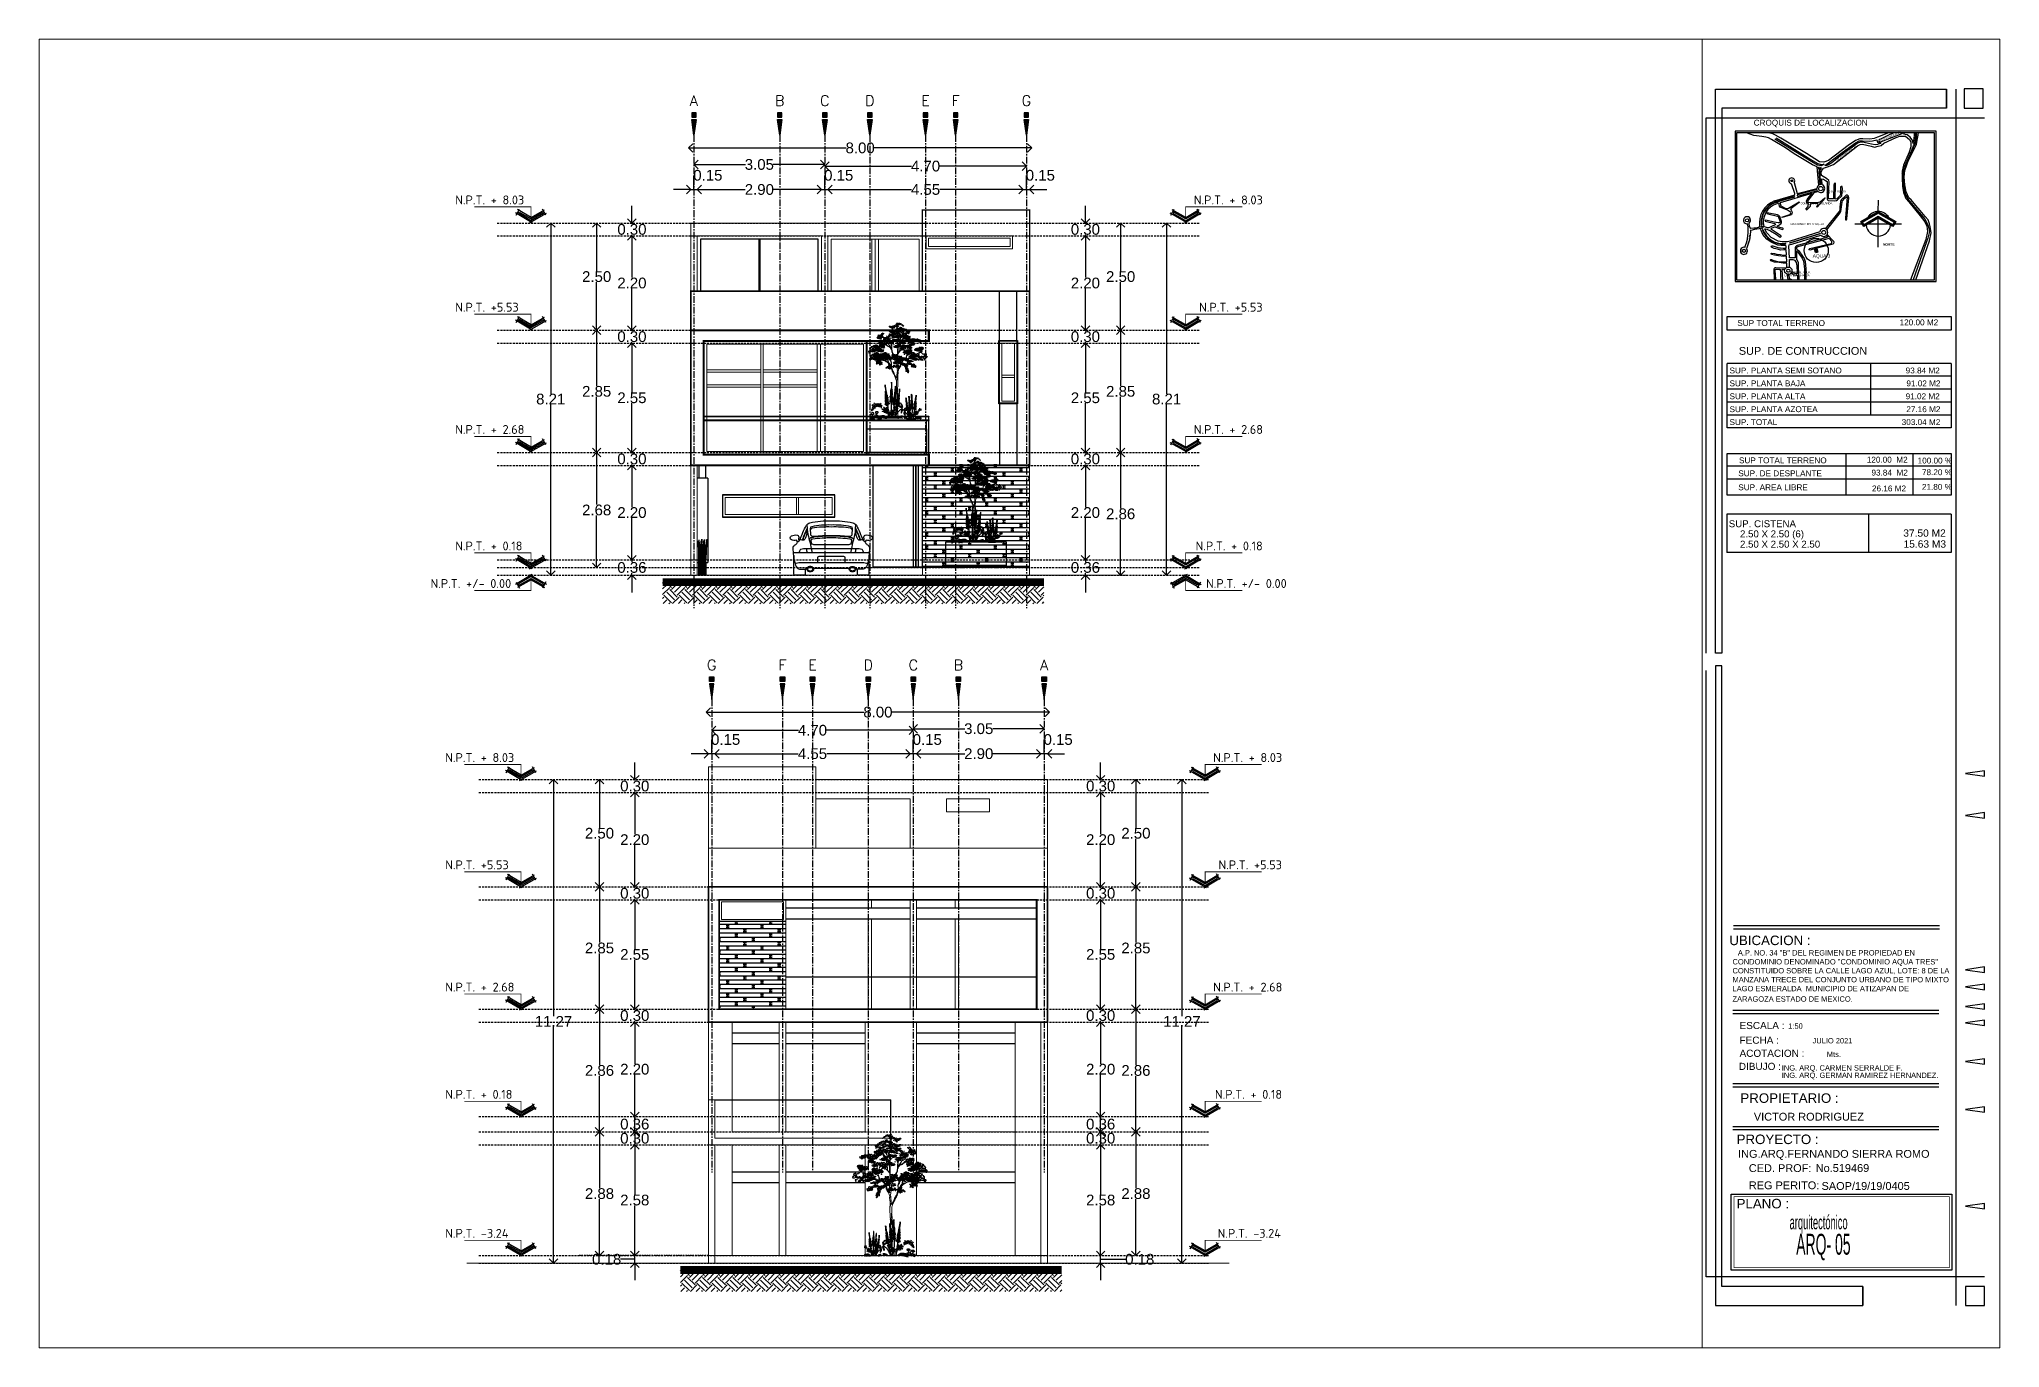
# Paper-space layout 'ARQ-04' of a CAD drawing. Header units: metres. Extents: x -0.5 to 90.9, y -1.8 to 59.2.
# The model-space entities are those that its viewports show. They can reach past a viewport. Long polylines and large blocks are cut down to what shows.
import ezdxf
from ezdxf.enums import TextEntityAlignment as Align

# ---------------------------------------------------------------- set-up
doc = ezdxf.new("R2010")
doc.units = ezdxf.units.M
doc.header["$MEASUREMENT"] = 0
for name, pattern in [('CENTER2', [1.125, 0.75, -0.125, 0.125, -0.125]), ('CENTERX2', [4, 2.5, -0.5, 0.5, -0.5]), ('HIDDEN2', [0.1875, 0.125, -0.0625])]:
    doc.linetypes.add(name, pattern=pattern)
doc.layers.get('0').update_dxf_attribs({"color": 255})
doc.layers.get('DEFPOINTS').update_dxf_attribs({"color": 250})
for name, color, linetype in [('A-MEMBRETE', 123, 'Continuous'), ('A-TEXTOS', 131, 'Continuous'), ('AUTO', 125, 'Continuous'), ('FSR_ARQ_005VEGETACION', 64, 'Continuous'), ('FSR_ARQ_007PROYECCIONES', 200, 'HIDDEN2'), ('FSR_ARQ_008MOBILIARIO', 115, 'Continuous'), ('FSR_ARQ_010MUROBAJO', 33, 'Continuous'), ('FSR_ARQ_015COTAS', 125, 'Continuous'), ('FSR_ARQ_016EJES', 135, 'CENTER2'), ('FSR_ARQ_017EJESTEXT', 135, 'Continuous'), ('FSR_ARQ_026AUTOS', 113, 'Continuous'), ('FSR_ARQ_028JARDINERAS', 133, 'Continuous'), ('FSR_ARQ_29PERFILES ACERO', 143, 'Continuous'), ('LOSA', 1, 'Continuous'), ('NORTE', 135, 'Continuous'), ('TEXTOS', 7, 'Continuous')]:
    doc.layers.add(name, color=color, linetype=linetype)
for name, color, linetype, lineweight in [('FSR_ARQ_006ARBOLES', 74, 'Continuous', 0), ('FSR_ARQ_013VENTANAS', 4, 'Continuous', 5), ('muro bajo', 33, 'Continuous', 9)]:
    doc.layers.add(name, color=color, linetype=linetype, lineweight=lineweight)
doc.styles.add('LOCAL', font='isocpeur.ttf', dxfattribs={"width": 0.75, "height": 0.15})
doc.styles.add('ROMANT', font='romant.shx')
doc.styles.add('style1', font='arial.ttf')
doc.styles.add('style2', font='bgothl.ttf', dxfattribs={"width": 0.5, "height": 0.4})
doc.styles.add('SWISS', font='SAS_____.pfb')
doc.dimstyles.new('PP_PACO', dxfattribs={"dimtxt": 0.18, "dimasz": 0.075, "dimexe": 0.075, "dimexo": 0, "dimgap": 0, "dimtad": 0, "dimtih": 1, "dimtoh": 1, "dimzin": 1, "dimdsep": 46, "dimtxsty": 'style1', "dimcen": 0.15, "dimse1": 1, "dimse2": 1, "dimclrd": 256, "dimclre": 256, "dimadec": 0, "dimazin": 0, "dimtfac": 1, "dimtmove": 0, "dimatfit": 3, "dimfxl": 0.075, "dimarcsym": 0})

psp = doc.layouts.new('ARQ-04')

# ---------------------------------------------------------------- texts
at = {"layer": 'A-MEMBRETE', "style": 'SWISS'}
psp.add_text('1:50', height=0.249, dxfattribs=at).set_placement((80.999, 13.22), align=Align.MIDDLE_LEFT)
at = {"layer": 'A-TEXTOS', "style": 'style2', "width": 0.5}
for s, height, p in [('arquitectónico', 0.64948, (81.063, 3.744)), ('ARQ- 05', 0.9742, (81.37, 2.561))]:
    psp.add_text(s, height=height, dxfattribs=at).set_placement(p)

msp = doc.modelspace()

# ---------------------------------------------------------------- texts
at = {"layer": 'A-MEMBRETE', "style": 'SWISS'}
for s, height, p in [('CROQUIS DE LOCALIZACION', 0.27284, (-55.798, -2.483)), ('VICTOR RODRIGUEZ', 0.36515, (-55.79, -48.866))]:
    msp.add_text(s, height=height, dxfattribs=at).set_placement(p)
for s, height, rotation, p in [('LAGO ESMERALDA', 0.09095, 24.7635, (-49.993, -3.251)), ('VIA DR. JORGE JIMENEZ CANTU', 0.09095, 68.2972, (-48.869, -4.738)), ('LAGO ESMERALDA', 0.09095, 38.686, (-51.962, -4.147)), ('LAGO BALLEN', 0.04547, 75.4418, (-56.102, -8.008)), ('LAGO AZUL', 0.0455, 320.2395, (-55.196, -7.646)), ('LAGO AZUL', 0.0455, 19.1661, (-53.559, -7.756)), ('CALLE NEBULA', 0.04547, 352.511, (-54.861, -8.801))]:
    msp.add_text(s, height=height, rotation=rotation, dxfattribs=at).set_placement(p, align=Align.MIDDLE_LEFT)
for s, height, p in [('AQUA II ALTUS', 0.09095, (-52.41, -5.542)), ('CONDOMINIO HOLANDA', 0.09095, (-53.621, -6.105)), ('FRACCIONAMIENTO AQUA II', 0.09095, (-54.214, -7.065)), ('AQUA 3', 0.1598, (-53.045, -8.56)), ('RESIDENCIAL AQUA ', 0.09095, (-54.398, -9.324)), (' LAGO ESMERALDA', 0.09095, (-54.397, -9.457)), ('SUP TOTAL TERRENO', 0.27284, (-56.561, -11.686)), ('120.00 M2', 0.2728, (-48.995, -11.655)), ('SUP. DE CONTRUCCION ', 0.36379, (-56.491, -12.984)), ('SUP. PLANTA SEMI SOTANO', 0.27284, (-56.924, -13.898)), ('93.84 M2', 0.2728, (-48.712, -13.898)), ('SUP. PLANTA BAJA', 0.27284, (-56.924, -14.499)), ('91.02 M2', 0.2728, (-48.679, -14.499)), ('SUP. PLANTA ALTA', 0.27284, (-56.924, -15.101)), ('91.02 M2', 0.2728, (-48.713, -15.101)), ('SUP. PLANTA AZOTEA', 0.27284, (-56.924, -15.703)), ('27.16 M2', 0.2728, (-48.682, -15.703)), ('SUP. TOTAL', 0.2728, (-56.924, -16.305)), ('303.04 M2', 0.2728, (-48.898, -16.305)), ('SUP TOTAL TERRENO', 0.27284, (-56.482, -18.087)), ('120.00  M2', 0.2728, (-50.525, -18.056)), ('100.00 %%%', 0.2728, (-48.156, -18.097)), ('SUP. DE DESPLANTE', 0.27284, (-56.515, -18.692)), ('93.84  M2', 0.2728, (-50.307, -18.658)), ('78.20 %%%', 0.2728, (-47.952, -18.641)), ('21.80 %%%', 0.2728, (-47.955, -19.324)), ('SUP. AREA LIBRE', 0.27284, (-56.515, -19.343)), ('26.16 M2', 0.2728, (-50.282, -19.397)), ('SUP. CISTENA ', 0.32301, (-56.96, -21.042)), ('2.50 X 2.50 (6)', 0.32301, (-56.436, -21.514)), ('37.50 M2', 0.34, (-48.824, -21.475)), ('2.50 X 2.50 X 2.50 ', 0.32301, (-56.436, -21.994)), ('15.63 M3', 0.34, (-48.811, -21.986)), ('UBICACION :', 0.44382, (-56.934, -40.463)), ('ESCALA :', 0.3329, (-56.456, -44.432)), ('FECHA :', 0.3329, (-56.456, -45.116)), ('JULIO 2021', 0.249, (-53.052, -45.141)), ('ACOTACION :', 0.33286, (-56.456, -45.726)), ('Mts.', 0.249, (-52.388, -45.774)), ('DIBUJO :', 0.3329, (-56.491, -46.337)), ('ING. ARQ. CARMEN SERRALDE F.', 0.24896, (-54.487, -46.408)), ('ING. ARQ. GERMAN RAMIREZ HERNANDEZ.', 0.24896, (-54.487, -46.752)), ('PROPIETARIO :', 0.44382, (-56.419, -47.816)), ('PROYECTO :', 0.4438, (-56.594, -49.738)), ('ING.ARQ.FERNANDO SIERRA ROMO', 0.36515, (-56.525, -50.415)), ('CED. PROF:', 0.3651, (-56.025, -51.08)), ('No.519469', 0.3651, (-52.906, -51.076)), ('REG PERITO:', 0.36515, (-56.025, -51.881)), ('SAOP/19/19/0405', 0.36515, (-52.634, -51.913)), ('PLANO :', 0.4438, (-56.594, -52.735))]:
    msp.add_text(s, height=height, dxfattribs=at).set_placement(p, align=Align.MIDDLE_LEFT)
at = {"layer": 'A-MEMBRETE', "char_height": 0.25, "width": 9.96446, "attachment_point": 1, "style": 'SWISS'}
for s, insert in [('\\pxi-3,l4,qd,t4;A.P.^INO. 34 "B" DEL REGIMEN DE PROPIEDAD EN\\P\\pi0,l0,tz;CONDOMINIO DENOMINADO "CONDOMINIO AQUA TRES"\\PCONSTITUIDO SOBRE LA CALLE LAGO AZUL, LOTE: 8 DE LA \\PMANZANA TRECE DEL CONJUNTO URBANO DE TIPO MIXTO\\PLAGO ESMERALDA  MUNICIPIO DE ATIZAPAN DE', (-56.785, -40.919)), ('ZARAGOZA ESTADO DE MEXICO.', (-56.785, -43.071))]:
    msp.add_mtext(s, dxfattribs=dict(at, insert=insert))
at = {"layer": 'TEXTOS', "style": 'LOCAL'}
for s, p in [('N.P.T. + 8.03', (230.951, -476.187)), ('N.P.T. +5.53', (230.951, -478.687)), ('N.P.T. + 2.68', (230.951, -481.537)), ('N.P.T. + 0.18', (230.951, -484.252)), ('N.P.T. +/- 0.00', (230.375, -485.127)), ('N.P.T. + 8.03', (230.718, -489.184)), ('N.P.T. +5.53', (230.718, -491.684)), ('N.P.T. + 2.68', (230.718, -494.534)), ('N.P.T. + 0.18', (230.718, -497.034)), ('N.P.T. -3.24', (230.718, -500.274))]:
    msp.add_text(s, height=0.2075, rotation=360, dxfattribs=at).set_placement(p)
for s, p in [('N.P.T. + 8.03', (248.167, -476.187)), ('N.P.T. +5.53', (248.291, -478.687)), ('N.P.T. + 2.68', (248.167, -481.537)), ('N.P.T. + 0.18', (248.208, -484.252)), ('N.P.T. +/- 0.00', (248.452, -485.127)), ('N.P.T. + 8.03', (248.618, -489.184)), ('N.P.T. +5.53', (248.742, -491.684)), ('N.P.T. + 2.68', (248.618, -494.534)), ('N.P.T. + 0.18', (248.659, -497.034)), ('N.P.T. -3.24', (248.722, -500.274))]:
    msp.add_text(s, height=0.2075, dxfattribs=at).set_placement(p)

# ---------------------------------------------------------------- blocks, each defined once
blk = doc.blocks.new('A$C134C6CE4')
at = {"layer": 'NORTE'}
h = blk.add_hatch(color=135, dxfattribs=at)
h.paths.add_polyline_path([(12.1, 45.3), (16.2, 38.2), (41.8, 53), (67.4, 38.3), (71.5, 45.3), (41.8, 62.5)])
h.paths.add_polyline_path([(41.8, 60.9), (69.7, 44.8), (66.9, 40.1), (41.8, 54.6), (16.7, 40.1), (13.9, 44.8)], flags=16)
at = {"layer": 'NORTE', "color": 135}
for p, q in [((41.8, 63.5), (41.8, 83.6)), ((10.8, 45.6), (41.8, 63.5)), ((12.1, 45.3), (41.8, 62.5)), ((13.9, 44.8), (41.8, 60.9)), ((41.8, 53), (16.2, 38.2)), ((41.8, 54.6), (16.7, 40.1)), ((41.8, 63.5), (72.8, 45.7)), ((41.8, 62.5), (71.5, 45.3)), ((41.8, 60.9), (69.7, 44.8)), ((66.9, 40.1), (41.8, 54.6)), ((67.4, 38.3), (41.8, 53)), ((0, 41.8), (13, 41.8)), ((15.8, 37), (10.8, 45.6)), ((16.2, 38.2), (12.1, 45.3)), ((16.7, 40.1), (13.9, 44.8)), ((41.8, 52), (15.8, 37)), ((24.1, 41.8), (59.4, 41.8)), ((41.8, 0), (41.8, 52)), ((67.8, 37), (41.8, 52)), ((69.7, 44.8), (66.9, 40.1)), ((71.5, 45.3), (67.4, 38.3)), ((72.8, 45.7), (67.8, 37)), ((70.5, 41.8), (83.2, 41.8))]:
    blk.add_line(p, q, dxfattribs=at)
for start, end in [(30.0372, 150.0372), (186.121, 353.9533)]:
    blk.add_arc((41.8, 41.8), 21.8, start, end, dxfattribs=at)
at = {"layer": 'NORTE', "color": 135, "ltscale": 0.5, "insert": (50.2, 7), "char_height": 4.219, "width": 14.844, "attachment_point": 1}
blk.add_mtext('\\fArial|b1|i0|c0|p34;NORTE', dxfattribs=at)
blk = doc.blocks.new('NORTE4')
at = {"layer": 'NORTE'}
blk.add_blockref('A$C134C6CE4', (-41.8, 0), dxfattribs=at)
blk = doc.blocks.new('arbustos 01')
at = {"layer": 'FSR_ARQ_005VEGETACION', "color": 103}
for p, q in [((188.566, -31.481), (188.565, -31.486)), ((188.566, -31.46), (188.567, -31.465)), ((188.567, -31.476), (188.566, -31.481)), ((188.568, -31.464), (188.567, -31.459)), ((188.567, -31.465), (188.567, -31.47)), ((188.567, -31.47), (188.567, -31.476)), ((188.569, -31.471), (188.568, -31.464)), ((188.57, -31.476), (188.569, -31.471)), ((188.57, -31.481), (188.57, -31.476)), ((188.57, -31.486), (188.57, -31.481)), ((188.878, -31.325), (188.877, -31.318)), ((188.877, -31.318), (188.88, -31.327)), ((188.878, -31.334), (188.878, -31.325)), ((188.879, -31.341), (188.878, -31.334)), ((188.879, -31.349), (188.879, -31.341)), ((188.88, -31.357), (188.879, -31.349)), ((188.887, -31.48), (188.879, -31.481)), ((188.879, -31.481), (188.888, -31.483)), ((188.88, -31.327), (188.882, -31.334)), ((188.88, -31.365), (188.88, -31.357)), ((188.88, -31.372), (188.88, -31.365)), ((188.881, -31.381), (188.88, -31.372)), ((188.882, -31.342), (188.881, -31.35)), ((188.881, -31.35), (188.881, -31.358)), ((188.881, -31.358), (188.882, -31.366)), ((188.881, -31.388), (188.881, -31.381)), ((188.881, -31.396), (188.881, -31.388)), ((188.881, -31.404), (188.881, -31.396)), ((188.881, -31.411), (188.881, -31.404)), ((188.882, -31.419), (188.881, -31.411)), ((188.89, -31.463), (188.881, -31.464)), ((188.881, -31.464), (188.889, -31.467)), ((188.882, -31.334), (188.882, -31.342)), ((188.882, -31.366), (188.883, -31.374)), ((188.883, -31.426), (188.882, -31.419)), ((188.883, -31.374), (188.884, -31.382)), ((188.884, -31.433), (188.883, -31.426)), ((188.884, -31.382), (188.885, -31.39)), ((188.886, -31.441), (188.884, -31.433)), ((188.885, -31.39), (188.885, -31.397)), ((188.885, -31.397), (188.887, -31.405)), ((188.885, -31.465), (188.887, -31.457)), ((188.887, -31.449), (188.886, -31.441)), ((188.887, -31.405), (188.888, -31.414)), ((188.887, -31.457), (188.887, -31.449)), ((188.897, -31.476), (188.887, -31.48)), ((188.888, -31.414), (188.89, -31.421)), ((188.889, -31.467), (188.896, -31.468)), ((188.89, -31.421), (188.891, -31.429)), ((188.899, -31.461), (188.89, -31.463)), ((188.891, -31.429), (188.892, -31.438)), ((188.892, -31.438), (188.895, -31.446)), ((188.895, -31.446), (188.9, -31.454)), ((188.896, -31.468), (188.904, -31.468)), ((188.904, -31.468), (188.897, -31.476)), ((188.908, -31.457), (188.899, -31.461)), ((188.9, -31.454), (188.908, -31.457)), ((188.923, -31.482), (188.914, -31.489)), ((188.916, -31.483), (188.923, -31.482)), ((188.976, -31.478), (188.968, -31.478)), ((188.968, -31.478), (188.977, -31.482)), ((188.985, -31.445), (188.976, -31.445)), ((188.976, -31.445), (188.984, -31.45)), ((188.984, -31.461), (188.976, -31.461)), ((188.976, -31.461), (188.987, -31.465)), ((188.984, -31.478), (188.976, -31.478)), ((188.986, -31.433), (188.979, -31.432)), ((188.979, -31.432), (188.987, -31.435)), ((188.983, -31.261), (188.983, -31.253)), ((188.983, -31.253), (188.987, -31.26)), ((188.983, -31.27), (188.983, -31.261)), ((188.984, -31.278), (188.983, -31.27)), ((188.985, -31.287), (188.984, -31.278)), ((188.984, -31.45), (188.992, -31.453)), ((188.993, -31.46), (188.984, -31.461)), ((188.996, -31.477), (188.984, -31.478)), ((188.985, -31.295), (188.985, -31.287)), ((188.987, -31.304), (188.985, -31.295)), ((188.995, -31.444), (188.985, -31.445)), ((188.994, -31.433), (188.986, -31.433)), ((188.987, -31.26), (188.988, -31.268)), ((188.988, -31.313), (188.987, -31.304)), ((188.987, -31.435), (188.996, -31.438)), ((188.987, -31.465), (188.995, -31.467)), ((188.988, -31.268), (188.988, -31.276)), ((188.988, -31.276), (188.988, -31.284)), ((188.988, -31.284), (188.988, -31.291)), ((188.988, -31.291), (188.989, -31.299)), ((188.99, -31.321), (188.988, -31.313)), ((188.989, -31.299), (188.99, -31.306)), ((188.99, -31.306), (188.991, -31.314)), ((188.99, -31.33), (188.99, -31.321)), ((188.99, -31.337), (188.99, -31.33)), ((188.99, -31.345), (188.99, -31.337)), ((188.99, -31.353), (188.99, -31.345)), ((188.992, -31.362), (188.99, -31.353)), ((188.991, -31.314), (188.992, -31.321)), ((188.992, -31.321), (188.993, -31.329)), ((188.993, -31.37), (188.992, -31.362)), ((188.992, -31.395), (188.993, -31.387)), ((188.992, -31.403), (188.992, -31.395)), ((188.992, -31.41), (188.992, -31.403)), ((188.993, -31.418), (188.992, -31.41)), ((188.992, -31.453), (189.001, -31.455)), ((188.993, -31.329), (188.995, -31.337)), ((188.993, -31.379), (188.993, -31.37)), ((188.993, -31.387), (188.993, -31.379)), ((188.993, -31.425), (188.993, -31.418)), ((189, -31.459), (188.993, -31.46)), ((189.002, -31.43), (188.994, -31.433)), ((188.995, -31.337), (188.996, -31.345)), ((189.002, -31.442), (188.995, -31.444)), ((188.995, -31.467), (189.003, -31.468)), ((188.996, -31.345), (188.997, -31.352)), ((188.996, -31.438), (189.003, -31.438)), ((189.004, -31.474), (188.996, -31.477)), ((188.997, -31.352), (188.998, -31.36)), ((188.998, -31.36), (188.999, -31.368)), ((188.999, -31.368), (188.999, -31.376)), ((188.999, -31.376), (189, -31.384)), ((189, -31.384), (189.001, -31.392)), ((189.008, -31.457), (189, -31.459)), ((189.001, -31.392), (189.002, -31.399)), ((189.001, -31.455), (189.01, -31.455)), ((189.002, -31.399), (189.003, -31.407)), ((189.01, -31.426), (189.002, -31.43)), ((189.011, -31.438), (189.002, -31.442)), ((189.003, -31.407), (189.004, -31.414)), ((189.003, -31.438), (189.011, -31.438)), ((189.003, -31.468), (189.012, -31.468)), ((189.004, -31.414), (189.004, -31.422)), ((189.004, -31.422), (189.012, -31.425)), ((189.012, -31.471), (189.004, -31.474)), ((189.019, -31.452), (189.008, -31.457)), ((189.019, -31.422), (189.01, -31.426)), ((189.01, -31.455), (189.019, -31.452)), ((189.012, -31.425), (189.019, -31.422)), ((189.012, -31.468), (189.02, -31.466)), ((189.02, -31.466), (189.012, -31.471)), ((189.061, -31.447), (189.053, -31.444)), ((189.053, -31.444), (189.062, -31.447)), ((189.063, -31.469), (189.056, -31.467)), ((189.056, -31.467), (189.067, -31.472)), ((189.069, -31.449), (189.061, -31.447)), ((189.071, -31.406), (189.062, -31.403)), ((189.062, -31.403), (189.073, -31.41)), ((189.062, -31.447), (189.071, -31.453)), ((189.071, -31.469), (189.063, -31.469)), ((189.074, -31.386), (189.065, -31.384)), ((189.065, -31.384), (189.076, -31.392)), ((189.075, -31.348), (189.066, -31.347)), ((189.066, -31.347), (189.076, -31.354)), ((189.073, -31.429), (189.066, -31.427)), ((189.066, -31.427), (189.078, -31.433)), ((189.067, -31.472), (189.079, -31.478)), ((189.081, -31.45), (189.069, -31.449)), ((189.079, -31.332), (189.071, -31.331)), ((189.071, -31.331), (189.078, -31.335)), ((189.081, -31.407), (189.071, -31.406)), ((189.071, -31.453), (189.081, -31.457)), ((189.078, -31.469), (189.071, -31.469)), ((189.081, -31.37), (189.073, -31.369)), ((189.073, -31.369), (189.08, -31.372)), ((189.073, -31.41), (189.081, -31.414)), ((189.084, -31.428), (189.073, -31.429)), ((189.083, -31.387), (189.074, -31.386)), ((189.083, -31.348), (189.075, -31.348)), ((189.076, -31.354), (189.085, -31.358)), ((189.076, -31.392), (189.084, -31.397)), ((189.078, -31.335), (189.085, -31.339)), ((189.078, -31.433), (189.088, -31.438)), ((189.089, -31.469), (189.078, -31.469)), ((189.079, -31.284), (189.08, -31.277)), ((189.079, -31.293), (189.079, -31.284)), ((189.079, -31.301), (189.079, -31.293)), ((189.081, -31.308), (189.079, -31.301)), ((189.079, -31.33), (189.082, -31.323)), ((189.087, -31.331), (189.079, -31.332)), ((189.079, -31.478), (189.087, -31.482)), ((189.08, -31.277), (189.081, -31.269)), ((189.08, -31.372), (189.088, -31.376)), ((189.081, -31.206), (189.082, -31.198)), ((189.082, -31.214), (189.081, -31.206)), ((189.081, -31.269), (189.082, -31.261)), ((189.081, -31.316), (189.081, -31.308)), ((189.082, -31.323), (189.081, -31.316)), ((189.088, -31.37), (189.081, -31.37)), ((189.09, -31.407), (189.081, -31.407)), ((189.081, -31.414), (189.089, -31.418)), ((189.091, -31.449), (189.081, -31.45)), ((189.081, -31.457), (189.092, -31.461)), ((189.082, -31.198), (189.083, -31.191)), ((189.082, -31.221), (189.082, -31.214)), ((189.083, -31.229), (189.082, -31.221)), ((189.082, -31.237), (189.083, -31.229)), ((189.082, -31.245), (189.082, -31.237)), ((189.082, -31.253), (189.082, -31.245)), ((189.082, -31.261), (189.082, -31.253)), ((189.083, -31.191), (189.084, -31.182)), ((189.091, -31.347), (189.083, -31.348)), ((189.091, -31.387), (189.083, -31.387)), ((189.084, -31.182), (189.085, -31.175)), ((189.084, -31.397), (189.092, -31.401)), ((189.093, -31.428), (189.084, -31.428)), ((189.085, -31.175), (189.086, -31.167)), ((189.086, -31.191), (189.085, -31.199)), ((189.085, -31.199), (189.087, -31.206)), ((189.085, -31.339), (189.093, -31.342)), ((189.085, -31.358), (189.094, -31.36)), ((189.086, -31.16), (189.086, -31.153)), ((189.086, -31.153), (189.088, -31.16)), ((189.086, -31.167), (189.086, -31.16)), ((189.087, -31.176), (189.086, -31.183)), ((189.086, -31.183), (189.086, -31.191)), ((189.088, -31.167), (189.087, -31.176)), ((189.087, -31.206), (189.089, -31.213)), ((189.095, -31.33), (189.087, -31.331)), ((189.088, -31.16), (189.088, -31.167)), ((189.09, -31.267), (189.088, -31.275)), ((189.088, -31.275), (189.088, -31.283)), ((189.088, -31.283), (189.088, -31.291)), ((189.088, -31.291), (189.09, -31.299)), ((189.097, -31.37), (189.088, -31.37)), ((189.088, -31.376), (189.097, -31.379)), ((189.088, -31.438), (189.095, -31.44)), ((189.089, -31.213), (189.09, -31.221)), ((189.089, -31.418), (189.098, -31.421)), ((189.097, -31.469), (189.089, -31.469)), ((189.09, -31.221), (189.091, -31.229)), ((189.091, -31.236), (189.09, -31.245)), ((189.09, -31.245), (189.09, -31.252)), ((189.09, -31.252), (189.09, -31.259)), ((189.09, -31.259), (189.09, -31.267)), ((189.09, -31.299), (189.091, -31.306)), ((189.101, -31.407), (189.09, -31.407)), ((189.091, -31.229), (189.091, -31.236)), ((189.091, -31.306), (189.092, -31.314)), ((189.1, -31.346), (189.091, -31.347)), ((189.102, -31.386), (189.091, -31.387)), ((189.104, -31.448), (189.091, -31.449)), ((189.092, -31.314), (189.096, -31.321)), ((189.092, -31.401), (189.102, -31.403)), ((189.092, -31.461), (189.099, -31.463)), ((189.093, -31.342), (189.101, -31.343)), ((189.105, -31.426), (189.093, -31.428)), ((189.094, -31.36), (189.104, -31.362)), ((189.103, -31.326), (189.095, -31.33)), ((189.095, -31.44), (189.106, -31.442)), ((189.096, -31.321), (189.103, -31.326)), ((189.109, -31.367), (189.097, -31.37)), ((189.097, -31.379), (189.105, -31.381)), ((189.109, -31.468), (189.097, -31.469)), ((189.098, -31.421), (189.107, -31.422)), ((189.099, -31.463), (189.109, -31.465)), ((189.108, -31.343), (189.1, -31.346)), ((189.101, -31.343), (189.108, -31.343)), ((189.11, -31.406), (189.101, -31.407)), ((189.112, -31.384), (189.102, -31.386)), ((189.102, -31.403), (189.109, -31.405)), ((189.104, -31.362), (189.111, -31.363)), ((189.113, -31.446), (189.104, -31.448)), ((189.105, -31.381), (189.113, -31.382)), ((189.114, -31.424), (189.105, -31.426)), ((189.106, -31.442), (189.116, -31.444)), ((189.107, -31.422), (189.114, -31.423)), ((189.119, -31.363), (189.109, -31.367)), ((189.109, -31.405), (189.118, -31.406)), ((189.109, -31.465), (189.118, -31.466)), ((189.118, -31.466), (189.109, -31.468)), ((189.118, -31.406), (189.11, -31.406)), ((189.111, -31.363), (189.119, -31.363)), ((189.121, -31.382), (189.112, -31.384)), ((189.113, -31.382), (189.121, -31.382)), ((189.124, -31.445), (189.113, -31.446)), ((189.114, -31.423), (189.123, -31.423)), ((189.123, -31.423), (189.114, -31.424)), ((189.116, -31.444), (189.124, -31.445)), ((189.207, -31.457), (189.198, -31.453)), ((189.198, -31.453), (189.206, -31.459)), ((189.21, -31.483), (189.202, -31.476)), ((189.202, -31.476), (189.209, -31.482)), ((189.215, -31.429), (189.206, -31.426)), ((189.206, -31.426), (189.214, -31.435)), ((189.206, -31.459), (189.213, -31.464)), ((189.214, -31.459), (189.207, -31.457)), ((189.209, -31.482), (189.22, -31.49)), ((189.218, -31.403), (189.21, -31.398)), ((189.21, -31.398), (189.217, -31.405)), ((189.213, -31.464), (189.22, -31.468)), ((189.214, -31.435), (189.223, -31.441)), ((189.222, -31.459), (189.214, -31.459)), ((189.223, -31.431), (189.215, -31.429)), ((189.225, -31.388), (189.217, -31.387)), ((189.217, -31.387), (189.224, -31.393)), ((189.217, -31.405), (189.225, -31.414)), ((189.226, -31.404), (189.218, -31.403)), ((189.22, -31.468), (189.228, -31.472)), ((189.231, -31.459), (189.222, -31.459)), ((189.232, -31.431), (189.223, -31.431)), ((189.223, -31.441), (189.231, -31.445)), ((189.224, -31.393), (189.232, -31.396)), ((189.233, -31.388), (189.225, -31.388)), ((189.225, -31.414), (189.233, -31.42)), ((189.226, -31.382), (189.227, -31.375)), ((189.226, -31.389), (189.226, -31.382)), ((189.233, -31.405), (189.226, -31.404)), ((189.227, -31.375), (189.23, -31.367)), ((189.228, -31.472), (189.238, -31.476)), ((189.23, -31.367), (189.231, -31.36)), ((189.231, -31.36), (189.233, -31.352)), ((189.231, -31.445), (189.24, -31.449)), ((189.239, -31.458), (189.231, -31.459)), ((189.232, -31.396), (189.241, -31.399)), ((189.24, -31.43), (189.232, -31.431)), ((189.233, -31.352), (189.234, -31.345)), ((189.24, -31.387), (189.233, -31.388)), ((189.242, -31.404), (189.233, -31.405)), ((189.233, -31.42), (189.241, -31.423)), ((189.234, -31.338), (189.236, -31.33)), ((189.234, -31.345), (189.234, -31.338)), ((189.236, -31.33), (189.237, -31.323)), ((189.237, -31.323), (189.239, -31.315)), ((189.239, -31.352), (189.238, -31.359)), ((189.238, -31.359), (189.239, -31.368)), ((189.238, -31.476), (189.246, -31.479)), ((189.239, -31.315), (189.241, -31.308)), ((189.24, -31.344), (189.239, -31.352)), ((189.239, -31.368), (189.239, -31.376)), ((189.239, -31.376), (189.24, -31.383)), ((189.247, -31.456), (189.239, -31.458)), ((189.242, -31.337), (189.24, -31.344)), ((189.24, -31.383), (189.247, -31.387)), ((189.247, -31.387), (189.24, -31.387)), ((189.249, -31.429), (189.24, -31.43)), ((189.24, -31.449), (189.249, -31.452)), ((189.241, -31.301), (189.243, -31.293)), ((189.241, -31.308), (189.241, -31.301)), ((189.241, -31.399), (189.249, -31.4)), ((189.241, -31.423), (189.249, -31.425)), ((189.243, -31.329), (189.242, -31.337)), ((189.25, -31.403), (189.242, -31.404)), ((189.243, -31.293), (189.245, -31.285)), ((189.246, -31.322), (189.243, -31.329)), ((189.245, -31.285), (189.247, -31.277)), ((189.247, -31.292), (189.246, -31.299)), ((189.246, -31.299), (189.246, -31.307)), ((189.246, -31.307), (189.247, -31.315)), ((189.247, -31.315), (189.246, -31.322)), ((189.246, -31.479), (189.255, -31.481)), ((189.247, -31.277), (189.249, -31.27)), ((189.249, -31.277), (189.247, -31.285)), ((189.247, -31.285), (189.247, -31.292)), ((189.256, -31.451), (189.247, -31.456)), ((189.249, -31.27), (189.25, -31.262)), ((189.251, -31.27), (189.249, -31.277)), ((189.249, -31.4), (189.258, -31.401)), ((189.249, -31.425), (189.257, -31.426)), ((189.257, -31.426), (189.249, -31.429)), ((189.249, -31.452), (189.256, -31.451)), ((189.25, -31.262), (189.251, -31.254)), ((189.258, -31.401), (189.25, -31.403)), ((189.251, -31.254), (189.252, -31.247)), ((189.253, -31.262), (189.251, -31.27)), ((189.252, -31.24), (189.253, -31.232)), ((189.252, -31.247), (189.252, -31.24)), ((189.253, -31.232), (189.254, -31.225)), ((189.254, -31.232), (189.253, -31.24)), ((189.253, -31.24), (189.253, -31.247)), ((189.253, -31.247), (189.253, -31.254)), ((189.253, -31.254), (189.253, -31.262)), ((189.254, -31.225), (189.255, -31.217)), ((189.255, -31.224), (189.254, -31.232)), ((189.255, -31.217), (189.255, -31.224)), ((189.255, -31.481), (189.264, -31.481)), ((189.264, -31.481), (189.256, -31.486)), ((188.448, -31.726), (188.442, -31.725)), ((188.442, -31.725), (188.448, -31.728)), ((188.448, -31.842), (188.442, -31.841)), ((188.442, -31.841), (188.449, -31.845)), ((188.448, -31.673), (188.443, -31.674)), ((188.443, -31.674), (188.448, -31.677)), ((188.45, -31.766), (188.445, -31.766)), ((188.445, -31.766), (188.452, -31.768)), ((188.45, -31.79), (188.445, -31.79)), ((188.445, -31.79), (188.452, -31.792)), ((188.453, -31.617), (188.447, -31.618)), ((188.447, -31.618), (188.452, -31.619)), ((188.453, -31.634), (188.447, -31.635)), ((188.447, -31.635), (188.453, -31.637)), ((188.453, -31.653), (188.448, -31.653)), ((188.448, -31.653), (188.454, -31.656)), ((188.455, -31.672), (188.448, -31.673)), ((188.448, -31.677), (188.455, -31.678)), ((188.454, -31.725), (188.448, -31.726)), ((188.448, -31.728), (188.455, -31.73)), ((188.454, -31.823), (188.448, -31.824)), ((188.448, -31.824), (188.454, -31.827)), ((188.45, -31.494), (188.449, -31.489)), ((188.449, -31.489), (188.449, -31.494)), ((188.449, -31.494), (188.449, -31.499)), ((188.449, -31.499), (188.45, -31.505)), ((188.455, -31.842), (188.448, -31.842)), ((188.449, -31.845), (188.458, -31.847)), ((188.45, -31.499), (188.45, -31.494)), ((188.451, -31.505), (188.45, -31.499)), ((188.45, -31.505), (188.45, -31.51)), ((188.45, -31.51), (188.45, -31.515)), ((188.45, -31.515), (188.45, -31.52)), ((188.45, -31.52), (188.451, -31.525)), ((188.455, -31.687), (188.45, -31.687)), ((188.45, -31.687), (188.454, -31.693)), ((188.456, -31.703), (188.45, -31.704)), ((188.45, -31.704), (188.453, -31.709)), ((188.455, -31.766), (188.45, -31.766)), ((188.456, -31.789), (188.45, -31.79)), ((188.451, -31.51), (188.451, -31.505)), ((188.451, -31.515), (188.451, -31.51)), ((188.452, -31.52), (188.451, -31.515)), ((188.451, -31.525), (188.453, -31.531)), ((188.457, -31.75), (188.451, -31.751)), ((188.451, -31.751), (188.459, -31.754)), ((188.453, -31.526), (188.452, -31.52)), ((188.452, -31.619), (188.458, -31.62)), ((188.452, -31.768), (188.459, -31.768)), ((188.452, -31.792), (188.459, -31.792)), ((188.454, -31.531), (188.453, -31.526)), ((188.453, -31.531), (188.454, -31.536)), ((188.459, -31.616), (188.453, -31.617)), ((188.459, -31.633), (188.453, -31.634)), ((188.453, -31.637), (188.459, -31.638)), ((188.459, -31.651), (188.453, -31.653)), ((188.453, -31.709), (188.459, -31.71)), ((188.456, -31.536), (188.454, -31.531)), ((188.454, -31.536), (188.454, -31.541)), ((188.454, -31.541), (188.455, -31.546)), ((188.455, -31.552), (188.454, -31.557)), ((188.454, -31.557), (188.455, -31.562)), ((188.459, -31.605), (188.454, -31.607)), ((188.454, -31.607), (188.459, -31.608)), ((188.454, -31.656), (188.46, -31.657)), ((188.454, -31.693), (188.46, -31.694)), ((188.461, -31.724), (188.454, -31.725)), ((188.459, -31.805), (188.454, -31.806)), ((188.454, -31.806), (188.46, -31.808)), ((188.461, -31.822), (188.454, -31.823)), ((188.454, -31.827), (188.463, -31.828)), ((188.455, -31.546), (188.455, -31.552)), ((188.455, -31.562), (188.457, -31.567)), ((188.461, -31.67), (188.455, -31.672)), ((188.455, -31.678), (188.461, -31.678)), ((188.461, -31.686), (188.455, -31.687)), ((188.455, -31.73), (188.463, -31.731)), ((188.463, -31.764), (188.455, -31.766)), ((188.462, -31.842), (188.455, -31.842)), ((188.457, -31.542), (188.456, -31.536)), ((188.461, -31.702), (188.456, -31.703)), ((188.461, -31.788), (188.456, -31.789)), ((188.458, -31.547), (188.457, -31.542)), ((188.457, -31.567), (188.458, -31.572)), ((188.465, -31.748), (188.457, -31.75)), ((188.459, -31.552), (188.458, -31.547)), ((188.458, -31.572), (188.459, -31.578)), ((188.458, -31.62), (188.464, -31.62)), ((188.458, -31.847), (188.463, -31.847)), ((188.46, -31.557), (188.459, -31.552)), ((188.459, -31.578), (188.46, -31.583)), ((188.46, -31.6), (188.459, -31.605)), ((188.459, -31.608), (188.464, -31.608)), ((188.465, -31.614), (188.459, -31.616)), ((188.464, -31.63), (188.459, -31.633)), ((188.459, -31.638), (188.465, -31.638)), ((188.465, -31.648), (188.459, -31.651)), ((188.459, -31.71), (188.465, -31.711)), ((188.459, -31.754), (188.466, -31.754)), ((188.459, -31.768), (188.465, -31.768)), ((188.459, -31.792), (188.465, -31.792)), ((188.465, -31.803), (188.459, -31.805)), ((188.461, -31.563), (188.46, -31.557)), ((188.46, -31.583), (188.46, -31.588)), ((188.46, -31.588), (188.46, -31.594)), ((188.46, -31.594), (188.46, -31.6)), ((188.46, -31.657), (188.465, -31.658)), ((188.46, -31.694), (188.467, -31.695)), ((188.46, -31.808), (188.466, -31.809)), ((188.462, -31.568), (188.461, -31.563)), ((188.467, -31.667), (188.461, -31.67)), ((188.461, -31.678), (188.468, -31.678)), ((188.467, -31.683), (188.461, -31.686)), ((188.466, -31.701), (188.461, -31.702)), ((188.466, -31.723), (188.461, -31.724)), ((188.468, -31.786), (188.461, -31.788)), ((188.469, -31.82), (188.461, -31.822)), ((188.463, -31.573), (188.462, -31.568)), ((188.47, -31.842), (188.462, -31.842)), ((188.464, -31.578), (188.463, -31.573)), ((188.463, -31.731), (188.471, -31.731)), ((188.47, -31.762), (188.463, -31.764)), ((188.463, -31.828), (188.47, -31.827)), ((188.463, -31.847), (188.468, -31.847)), ((188.464, -31.583), (188.464, -31.578)), ((188.465, -31.588), (188.464, -31.583)), ((188.464, -31.608), (188.47, -31.608)), ((188.464, -31.62), (188.469, -31.62)), ((188.469, -31.626), (188.464, -31.63)), ((188.467, -31.593), (188.465, -31.588)), ((188.47, -31.612), (188.465, -31.614)), ((188.465, -31.638), (188.471, -31.638)), ((188.471, -31.645), (188.465, -31.648)), ((188.465, -31.658), (188.472, -31.658)), ((188.465, -31.711), (188.472, -31.712)), ((188.473, -31.745), (188.465, -31.748)), ((188.465, -31.768), (188.473, -31.769)), ((188.465, -31.792), (188.474, -31.792)), ((188.472, -31.801), (188.465, -31.803)), ((188.471, -31.698), (188.466, -31.701)), ((188.473, -31.722), (188.466, -31.723)), ((188.466, -31.754), (188.475, -31.754)), ((188.466, -31.809), (188.474, -31.808)), ((188.468, -31.599), (188.467, -31.593)), ((188.473, -31.664), (188.467, -31.667)), ((188.473, -31.68), (188.467, -31.683)), ((188.467, -31.695), (188.472, -31.695)), ((188.469, -31.604), (188.468, -31.599)), ((188.468, -31.678), (188.475, -31.677)), ((188.477, -31.784), (188.468, -31.786)), ((188.468, -31.847), (188.475, -31.847)), ((188.469, -31.609), (188.469, -31.604)), ((188.469, -31.62), (188.475, -31.618)), ((188.475, -31.62), (188.469, -31.626)), ((188.474, -31.818), (188.469, -31.82)), ((188.47, -31.608), (188.475, -31.607)), ((188.475, -31.607), (188.47, -31.612)), ((188.476, -31.76), (188.47, -31.762)), ((188.47, -31.827), (188.477, -31.827)), ((188.477, -31.841), (188.47, -31.842)), ((188.471, -31.638), (188.477, -31.637)), ((188.477, -31.641), (188.471, -31.645)), ((188.478, -31.696), (188.471, -31.698)), ((188.471, -31.731), (188.477, -31.731)), ((188.472, -31.658), (188.477, -31.658)), ((188.472, -31.695), (188.477, -31.695)), ((188.472, -31.712), (188.478, -31.711)), ((188.477, -31.8), (188.472, -31.801)), ((188.478, -31.662), (188.473, -31.664)), ((188.481, -31.674), (188.473, -31.68)), ((188.481, -31.718), (188.473, -31.722)), ((188.481, -31.742), (188.473, -31.745)), ((188.473, -31.769), (188.481, -31.769)), ((188.474, -31.792), (188.481, -31.792)), ((188.474, -31.808), (188.483, -31.807)), ((188.482, -31.815), (188.474, -31.818)), ((188.475, -31.618), (188.48, -31.615)), ((188.48, -31.615), (188.475, -31.62)), ((188.475, -31.677), (188.48, -31.675)), ((188.475, -31.754), (188.482, -31.753)), ((188.475, -31.847), (188.481, -31.847)), ((188.485, -31.756), (188.476, -31.76)), ((188.477, -31.637), (188.483, -31.635)), ((188.483, -31.635), (188.477, -31.641)), ((188.477, -31.658), (188.483, -31.656)), ((188.477, -31.695), (188.486, -31.693)), ((188.477, -31.731), (188.486, -31.731)), ((188.483, -31.781), (188.477, -31.784)), ((188.484, -31.797), (188.477, -31.8)), ((188.477, -31.827), (188.482, -31.825)), ((188.484, -31.839), (188.477, -31.841)), ((188.483, -31.658), (188.478, -31.662)), ((188.484, -31.693), (188.478, -31.696)), ((188.478, -31.711), (188.484, -31.71)), ((188.48, -31.675), (188.486, -31.67)), ((188.486, -31.67), (188.481, -31.674)), ((188.486, -31.715), (188.481, -31.718)), ((188.488, -31.739), (188.481, -31.742)), ((188.481, -31.769), (188.486, -31.769)), ((188.481, -31.792), (188.486, -31.791)), ((188.481, -31.847), (188.487, -31.846)), ((188.482, -31.753), (188.491, -31.752)), ((188.489, -31.812), (188.482, -31.815)), ((188.482, -31.825), (188.487, -31.824)), ((188.483, -31.656), (188.488, -31.654)), ((188.488, -31.654), (188.483, -31.658)), ((188.491, -31.777), (188.483, -31.781)), ((188.483, -31.807), (188.488, -31.806)), ((188.491, -31.689), (188.484, -31.693)), ((188.484, -31.71), (188.491, -31.708)), ((188.49, -31.794), (188.484, -31.797)), ((188.491, -31.835), (188.484, -31.839)), ((188.49, -31.753), (188.485, -31.756)), ((188.486, -31.693), (188.492, -31.691)), ((188.491, -31.712), (188.486, -31.715)), ((188.486, -31.731), (188.492, -31.73)), ((188.486, -31.769), (188.491, -31.768)), ((188.486, -31.791), (188.491, -31.79)), ((188.487, -31.824), (188.493, -31.822)), ((188.487, -31.846), (188.494, -31.845)), ((188.495, -31.734), (188.488, -31.739)), ((188.488, -31.806), (188.493, -31.805)), ((188.497, -31.807), (188.489, -31.812)), ((188.495, -31.751), (188.49, -31.753)), ((188.498, -31.789), (188.49, -31.794)), ((188.498, -31.687), (188.491, -31.689)), ((188.491, -31.708), (188.497, -31.706)), ((188.497, -31.706), (188.491, -31.712)), ((188.491, -31.752), (188.497, -31.75)), ((188.491, -31.768), (188.499, -31.766)), ((188.497, -31.773), (188.491, -31.777)), ((188.491, -31.79), (188.498, -31.788)), ((188.498, -31.83), (188.491, -31.835)), ((188.492, -31.691), (188.498, -31.687)), ((188.492, -31.73), (188.501, -31.728)), ((188.493, -31.805), (188.502, -31.802)), ((188.493, -31.822), (188.502, -31.818)), ((188.494, -31.845), (188.5, -31.843)), ((188.5, -31.73), (188.495, -31.734)), ((188.502, -31.747), (188.495, -31.751)), ((188.497, -31.75), (188.502, -31.747)), ((188.502, -31.768), (188.497, -31.773)), ((188.504, -31.803), (188.497, -31.807)), ((188.506, -31.784), (188.498, -31.789)), ((188.498, -31.788), (188.505, -31.785)), ((188.504, -31.825), (188.498, -31.83)), ((188.499, -31.766), (188.506, -31.763)), ((188.506, -31.726), (188.5, -31.73)), ((188.5, -31.843), (188.507, -31.842)), ((188.501, -31.728), (188.506, -31.726)), ((188.507, -31.764), (188.502, -31.768)), ((188.502, -31.802), (188.507, -31.8)), ((188.502, -31.818), (188.508, -31.815)), ((188.512, -31.798), (188.504, -31.803)), ((188.509, -31.819), (188.504, -31.825)), ((188.505, -31.785), (188.511, -31.781)), ((188.511, -31.843), (188.505, -31.846)), ((188.506, -31.726), (188.511, -31.723)), ((188.511, -31.723), (188.506, -31.726)), ((188.506, -31.763), (188.513, -31.759)), ((188.511, -31.781), (188.506, -31.784)), ((188.513, -31.759), (188.507, -31.764)), ((188.507, -31.8), (188.512, -31.798)), ((188.507, -31.842), (188.512, -31.839)), ((188.508, -31.815), (188.513, -31.811)), ((188.514, -31.812), (188.509, -31.819)), ((188.517, -31.838), (188.511, -31.843)), ((188.512, -31.839), (188.518, -31.836)), ((188.513, -31.811), (188.519, -31.806)), ((188.519, -31.806), (188.514, -31.812)), ((188.522, -31.832), (188.517, -31.838)), ((188.518, -31.836), (188.523, -31.833)), ((188.526, -31.826), (188.522, -31.832)), ((188.523, -31.833), (188.53, -31.827)), ((188.531, -31.822), (188.526, -31.826)), ((188.535, -31.793), (188.529, -31.792)), ((188.529, -31.792), (188.537, -31.796)), ((188.536, -31.709), (188.53, -31.709)), ((188.53, -31.709), (188.536, -31.709)), ((188.53, -31.827), (188.531, -31.822)), ((188.538, -31.747), (188.533, -31.747)), ((188.533, -31.747), (188.542, -31.747)), ((188.539, -31.693), (188.534, -31.692)), ((188.534, -31.692), (188.539, -31.694)), ((188.542, -31.794), (188.535, -31.793)), ((188.544, -31.709), (188.536, -31.709)), ((188.536, -31.709), (188.543, -31.71)), ((188.544, -31.763), (188.537, -31.763)), ((188.537, -31.763), (188.544, -31.765)), ((188.537, -31.796), (188.543, -31.798)), ((188.544, -31.747), (188.538, -31.747)), ((188.544, -31.693), (188.539, -31.693)), ((188.539, -31.694), (188.547, -31.695)), ((188.546, -31.648), (188.54, -31.648)), ((188.54, -31.648), (188.548, -31.649)), ((188.546, -31.678), (188.54, -31.677)), ((188.54, -31.677), (188.547, -31.678)), ((188.545, -31.726), (188.54, -31.726)), ((188.54, -31.726), (188.546, -31.728)), ((188.547, -31.633), (188.541, -31.633)), ((188.541, -31.633), (188.548, -31.634)), ((188.548, -31.604), (188.542, -31.604)), ((188.542, -31.604), (188.549, -31.605)), ((188.542, -31.747), (188.55, -31.747)), ((188.547, -31.793), (188.542, -31.794)), ((188.543, -31.71), (188.548, -31.71)), ((188.543, -31.798), (188.552, -31.799)), ((188.549, -31.591), (188.544, -31.591)), ((188.544, -31.591), (188.551, -31.594)), ((188.551, -31.62), (188.544, -31.621)), ((188.544, -31.621), (188.55, -31.621)), ((188.551, -31.662), (188.544, -31.663)), ((188.544, -31.663), (188.551, -31.664)), ((188.551, -31.693), (188.544, -31.693)), ((188.549, -31.708), (188.544, -31.709)), ((188.549, -31.746), (188.544, -31.747)), ((188.551, -31.762), (188.544, -31.763)), ((188.544, -31.765), (188.552, -31.766)), ((188.55, -31.778), (188.544, -31.778)), ((188.544, -31.778), (188.55, -31.782)), ((188.552, -31.726), (188.545, -31.726)), ((188.553, -31.646), (188.546, -31.648)), ((188.552, -31.678), (188.546, -31.678)), ((188.546, -31.728), (188.553, -31.729)), ((188.552, -31.632), (188.547, -31.633)), ((188.547, -31.678), (188.553, -31.679)), ((188.547, -31.695), (188.555, -31.697)), ((188.556, -31.792), (188.547, -31.793)), ((188.553, -31.603), (188.548, -31.604)), ((188.548, -31.634), (188.554, -31.635)), ((188.548, -31.649), (188.554, -31.65)), ((188.548, -31.71), (188.557, -31.711)), ((188.554, -31.59), (188.549, -31.591)), ((188.549, -31.605), (188.556, -31.607)), ((188.557, -31.707), (188.549, -31.708)), ((188.557, -31.744), (188.549, -31.746)), ((188.55, -31.621), (188.556, -31.622)), ((188.55, -31.747), (188.557, -31.748)), ((188.558, -31.777), (188.55, -31.778)), ((188.55, -31.782), (188.556, -31.784)), ((188.557, -31.577), (188.551, -31.577)), ((188.551, -31.577), (188.557, -31.579)), ((188.551, -31.594), (188.559, -31.596)), ((188.556, -31.619), (188.551, -31.62)), ((188.557, -31.661), (188.551, -31.662)), ((188.551, -31.664), (188.559, -31.665)), ((188.558, -31.691), (188.551, -31.693)), ((188.558, -31.761), (188.551, -31.762)), ((188.558, -31.631), (188.552, -31.632)), ((188.558, -31.677), (188.552, -31.678)), ((188.559, -31.725), (188.552, -31.726)), ((188.552, -31.766), (188.559, -31.767)), ((188.552, -31.799), (188.56, -31.799)), ((188.559, -31.602), (188.553, -31.603)), ((188.56, -31.645), (188.553, -31.646)), ((188.553, -31.679), (188.561, -31.68)), ((188.553, -31.729), (188.562, -31.73)), ((188.561, -31.589), (188.554, -31.59)), ((188.554, -31.635), (188.562, -31.636)), ((188.554, -31.65), (188.563, -31.651)), ((188.56, -31.561), (188.555, -31.565)), ((188.555, -31.565), (188.561, -31.568)), ((188.555, -31.697), (188.56, -31.697)), ((188.556, -31.607), (188.564, -31.607)), ((188.563, -31.617), (188.556, -31.619)), ((188.556, -31.622), (188.564, -31.622)), ((188.556, -31.784), (188.561, -31.784)), ((188.562, -31.792), (188.556, -31.792)), ((188.562, -31.576), (188.557, -31.577)), ((188.557, -31.579), (188.563, -31.579)), ((188.562, -31.66), (188.557, -31.661)), ((188.562, -31.705), (188.557, -31.707)), ((188.557, -31.711), (188.562, -31.712)), ((188.562, -31.742), (188.557, -31.744)), ((188.557, -31.748), (188.562, -31.748)), ((188.558, -31.818), (188.557, -31.823)), ((188.557, -31.823), (188.557, -31.829)), ((188.557, -31.829), (188.558, -31.835)), ((188.565, -31.629), (188.558, -31.631)), ((188.566, -31.674), (188.558, -31.677)), ((188.567, -31.689), (188.558, -31.691)), ((188.566, -31.758), (188.558, -31.761)), ((188.563, -31.776), (188.558, -31.777)), ((188.561, -31.802), (188.558, -31.807)), ((188.558, -31.807), (188.558, -31.813)), ((188.558, -31.813), (188.558, -31.818)), ((188.558, -31.835), (188.558, -31.841)), ((188.558, -31.841), (188.558, -31.847)), ((188.559, -31.596), (188.565, -31.596)), ((188.566, -31.6), (188.559, -31.602)), ((188.559, -31.665), (188.564, -31.665)), ((188.574, -31.72), (188.559, -31.725)), ((188.559, -31.767), (188.564, -31.768)), ((188.563, -31.556), (188.56, -31.561)), ((188.565, -31.643), (188.56, -31.645)), ((188.56, -31.697), (188.566, -31.697)), ((188.56, -31.799), (188.566, -31.799)), ((188.561, -31.568), (188.566, -31.569)), ((188.567, -31.587), (188.561, -31.589)), ((188.561, -31.68), (188.568, -31.681)), ((188.561, -31.784), (188.569, -31.785)), ((188.566, -31.801), (188.561, -31.802)), ((188.567, -31.574), (188.562, -31.576)), ((188.562, -31.636), (188.568, -31.637)), ((188.57, -31.657), (188.562, -31.66)), ((188.571, -31.703), (188.562, -31.705)), ((188.562, -31.712), (188.567, -31.712)), ((188.562, -31.73), (188.567, -31.731)), ((188.57, -31.739), (188.562, -31.742)), ((188.562, -31.748), (188.57, -31.748)), ((188.567, -31.79), (188.562, -31.792)), ((188.564, -31.491), (188.563, -31.497)), ((188.563, -31.497), (188.564, -31.502)), ((188.564, -31.551), (188.563, -31.556)), ((188.563, -31.579), (188.569, -31.58)), ((188.569, -31.615), (188.563, -31.617)), ((188.563, -31.651), (188.57, -31.651)), ((188.568, -31.774), (188.563, -31.776)), ((188.565, -31.486), (188.564, -31.491)), ((188.564, -31.502), (188.564, -31.508)), ((188.564, -31.508), (188.564, -31.513)), ((188.564, -31.513), (188.564, -31.518)), ((188.564, -31.518), (188.564, -31.524)), ((188.564, -31.524), (188.565, -31.529)), ((188.565, -31.54), (188.564, -31.546)), ((188.564, -31.546), (188.564, -31.551)), ((188.564, -31.607), (188.569, -31.608)), ((188.564, -31.622), (188.571, -31.622)), ((188.564, -31.665), (188.572, -31.665)), ((188.564, -31.768), (188.572, -31.768)), ((188.565, -31.529), (188.566, -31.535)), ((188.566, -31.535), (188.565, -31.54)), ((188.565, -31.596), (188.57, -31.596)), ((188.571, -31.626), (188.565, -31.629)), ((188.573, -31.64), (188.565, -31.643)), ((188.566, -31.569), (188.572, -31.569)), ((188.571, -31.597), (188.566, -31.6)), ((188.572, -31.671), (188.566, -31.674)), ((188.566, -31.697), (188.574, -31.697)), ((188.572, -31.754), (188.566, -31.758)), ((188.566, -31.799), (188.574, -31.798)), ((188.573, -31.799), (188.566, -31.801)), ((188.573, -31.571), (188.567, -31.574)), ((188.574, -31.584), (188.567, -31.587)), ((188.574, -31.686), (188.567, -31.689)), ((188.567, -31.712), (188.576, -31.713)), ((188.567, -31.731), (188.575, -31.731)), ((188.575, -31.787), (188.567, -31.79)), ((188.568, -31.637), (188.576, -31.637)), ((188.568, -31.681), (188.576, -31.681)), ((188.575, -31.771), (188.568, -31.774)), ((188.569, -31.492), (188.57, -31.486)), ((188.569, -31.497), (188.569, -31.492)), ((188.569, -31.503), (188.569, -31.497)), ((188.57, -31.508), (188.569, -31.503)), ((188.569, -31.58), (188.575, -31.58)), ((188.569, -31.608), (188.576, -31.607)), ((188.574, -31.611), (188.569, -31.615)), ((188.569, -31.785), (188.577, -31.785)), ((188.57, -31.514), (188.57, -31.508)), ((188.57, -31.519), (188.57, -31.514)), ((188.57, -31.525), (188.57, -31.519)), ((188.571, -31.531), (188.57, -31.525)), ((188.57, -31.558), (188.571, -31.552)), ((188.57, -31.563), (188.57, -31.558)), ((188.572, -31.568), (188.57, -31.563)), ((188.57, -31.596), (188.576, -31.595)), ((188.57, -31.651), (188.578, -31.651)), ((188.577, -31.654), (188.57, -31.657)), ((188.578, -31.736), (188.57, -31.739)), ((188.57, -31.748), (188.578, -31.747)), ((188.572, -31.536), (188.571, -31.531)), ((188.571, -31.552), (188.572, -31.547)), ((188.576, -31.595), (188.571, -31.597)), ((188.571, -31.622), (188.578, -31.621)), ((188.576, -31.623), (188.571, -31.626)), ((188.578, -31.699), (188.571, -31.703)), ((188.572, -31.542), (188.572, -31.536)), ((188.572, -31.547), (188.572, -31.542)), ((188.572, -31.569), (188.578, -31.569)), ((188.572, -31.665), (188.577, -31.665)), ((188.58, -31.667), (188.572, -31.671)), ((188.577, -31.75), (188.572, -31.754)), ((188.572, -31.768), (188.577, -31.768)), ((188.578, -31.569), (188.573, -31.571)), ((188.581, -31.636), (188.573, -31.64)), ((188.579, -31.797), (188.573, -31.799)), ((188.581, -31.58), (188.574, -31.584)), ((188.582, -31.605), (188.574, -31.611)), ((188.582, -31.681), (188.574, -31.686)), ((188.574, -31.697), (188.58, -31.697)), ((188.582, -31.716), (188.574, -31.72)), ((188.574, -31.798), (188.579, -31.797)), ((188.575, -31.58), (188.581, -31.58)), ((188.575, -31.731), (188.581, -31.73)), ((188.583, -31.768), (188.575, -31.771)), ((188.583, -31.784), (188.575, -31.787)), ((188.576, -31.607), (188.582, -31.605)), ((188.584, -31.619), (188.576, -31.623)), ((188.576, -31.637), (188.581, -31.636)), ((188.576, -31.681), (188.582, -31.681)), ((188.576, -31.713), (188.581, -31.712)), ((188.584, -31.649), (188.577, -31.654)), ((188.577, -31.665), (188.583, -31.665)), ((188.583, -31.745), (188.577, -31.75)), ((188.577, -31.768), (188.582, -31.767)), ((188.577, -31.785), (188.583, -31.784)), ((188.578, -31.621), (188.584, -31.619)), ((188.578, -31.651), (188.584, -31.649)), ((188.586, -31.695), (188.578, -31.699)), ((188.585, -31.732), (188.578, -31.736)), ((188.578, -31.747), (188.583, -31.745)), ((188.579, -31.797), (188.585, -31.795)), ((188.585, -31.795), (188.579, -31.797)), ((188.588, -31.664), (188.58, -31.667)), ((188.58, -31.697), (188.586, -31.695)), ((188.581, -31.712), (188.587, -31.712)), ((188.581, -31.73), (188.586, -31.73)), ((188.586, -31.824), (188.581, -31.823)), ((188.581, -31.823), (188.587, -31.827)), ((188.587, -31.712), (188.582, -31.716)), ((188.582, -31.767), (188.588, -31.766)), ((188.583, -31.665), (188.588, -31.664)), ((188.588, -31.766), (188.583, -31.768)), ((188.583, -31.784), (188.588, -31.782)), ((188.588, -31.782), (188.583, -31.784)), ((188.584, -31.649), (188.59, -31.648)), ((188.59, -31.648), (188.584, -31.649)), ((188.589, -31.838), (188.584, -31.837)), ((188.584, -31.837), (188.588, -31.842)), ((188.591, -31.729), (188.585, -31.732)), ((188.585, -31.795), (188.59, -31.793)), ((188.59, -31.793), (188.585, -31.795)), ((188.586, -31.73), (188.591, -31.729)), ((188.593, -31.825), (188.586, -31.824)), ((188.587, -31.827), (188.594, -31.829)), ((188.593, -31.803), (188.588, -31.801)), ((188.588, -31.801), (188.594, -31.806)), ((188.588, -31.842), (188.595, -31.844)), ((188.594, -31.84), (188.589, -31.838)), ((188.597, -31.767), (188.591, -31.766)), ((188.591, -31.766), (188.598, -31.77)), ((188.598, -31.785), (188.592, -31.784)), ((188.592, -31.784), (188.598, -31.788)), ((188.599, -31.804), (188.593, -31.803)), ((188.602, -31.825), (188.593, -31.825)), ((188.594, -31.806), (188.6, -31.809)), ((188.594, -31.829), (188.602, -31.832)), ((188.601, -31.841), (188.594, -31.84)), ((188.595, -31.844), (188.6, -31.846)), ((188.601, -31.753), (188.596, -31.752)), ((188.596, -31.752), (188.603, -31.758)), ((188.604, -31.767), (188.597, -31.767)), ((188.604, -31.734), (188.598, -31.733)), ((188.598, -31.733), (188.605, -31.738)), ((188.598, -31.77), (188.606, -31.776)), ((188.604, -31.786), (188.598, -31.785)), ((188.598, -31.788), (188.604, -31.791)), ((188.606, -31.804), (188.599, -31.804)), ((188.6, -31.809), (188.607, -31.812)), ((188.6, -31.846), (188.607, -31.847)), ((188.607, -31.719), (188.601, -31.718)), ((188.601, -31.718), (188.606, -31.722)), ((188.608, -31.752), (188.601, -31.753)), ((188.607, -31.841), (188.601, -31.841)), ((188.608, -31.824), (188.602, -31.825)), ((188.602, -31.832), (188.607, -31.834)), ((188.603, -31.758), (188.61, -31.761)), ((188.611, -31.735), (188.604, -31.734)), ((188.609, -31.768), (188.604, -31.767)), ((188.613, -31.785), (188.604, -31.786)), ((188.604, -31.791), (188.612, -31.793)), ((188.605, -31.738), (188.612, -31.742)), ((188.612, -31.708), (188.606, -31.708)), ((188.606, -31.708), (188.611, -31.709)), ((188.606, -31.722), (188.612, -31.724)), ((188.606, -31.776), (188.613, -31.779)), ((188.614, -31.804), (188.606, -31.804)), ((188.613, -31.72), (188.607, -31.719)), ((188.607, -31.812), (188.612, -31.813)), ((188.607, -31.834), (188.613, -31.835)), ((188.616, -31.84), (188.607, -31.841)), ((188.607, -31.847), (188.613, -31.848)), ((188.616, -31.752), (188.608, -31.752)), ((188.617, -31.823), (188.608, -31.824)), ((188.615, -31.693), (188.609, -31.692)), ((188.609, -31.692), (188.614, -31.697)), ((188.617, -31.768), (188.609, -31.768)), ((188.61, -31.761), (188.617, -31.764)), ((188.611, -31.709), (188.617, -31.711)), ((188.619, -31.735), (188.611, -31.735)), ((188.618, -31.708), (188.612, -31.708)), ((188.612, -31.724), (188.618, -31.727)), ((188.612, -31.742), (188.619, -31.745)), ((188.612, -31.793), (188.62, -31.795)), ((188.612, -31.813), (188.621, -31.815)), ((188.618, -31.664), (188.613, -31.663)), ((188.613, -31.663), (188.618, -31.666)), ((188.619, -31.678), (188.613, -31.676)), ((188.613, -31.676), (188.618, -31.681)), ((188.621, -31.719), (188.613, -31.72)), ((188.613, -31.779), (188.621, -31.781)), ((188.621, -31.785), (188.613, -31.785)), ((188.613, -31.835), (188.622, -31.836)), ((188.613, -31.848), (188.619, -31.846)), ((188.619, -31.634), (188.614, -31.632)), ((188.614, -31.632), (188.62, -31.635)), ((188.62, -31.655), (188.614, -31.653)), ((188.614, -31.653), (188.621, -31.656)), ((188.614, -31.697), (188.619, -31.699)), ((188.62, -31.802), (188.614, -31.804)), ((188.62, -31.693), (188.615, -31.693)), ((188.621, -31.751), (188.616, -31.752)), ((188.623, -31.84), (188.616, -31.84)), ((188.617, -31.711), (188.625, -31.714)), ((188.617, -31.764), (188.626, -31.766)), ((188.623, -31.767), (188.617, -31.768)), ((188.622, -31.822), (188.617, -31.823)), ((188.625, -31.664), (188.618, -31.664)), ((188.618, -31.666), (188.624, -31.668)), ((188.618, -31.681), (188.624, -31.684)), ((188.624, -31.707), (188.618, -31.708)), ((188.618, -31.727), (188.626, -31.729)), ((188.624, -31.632), (188.619, -31.634)), ((188.625, -31.643), (188.619, -31.643)), ((188.619, -31.643), (188.626, -31.646)), ((188.625, -31.678), (188.619, -31.678)), ((188.619, -31.699), (188.626, -31.701)), ((188.625, -31.734), (188.619, -31.735)), ((188.619, -31.745), (188.627, -31.747)), ((188.619, -31.846), (188.625, -31.845)), ((188.625, -31.845), (188.619, -31.847)), ((188.62, -31.635), (188.626, -31.638)), ((188.626, -31.655), (188.62, -31.655)), ((188.628, -31.692), (188.62, -31.693)), ((188.62, -31.795), (188.626, -31.795)), ((188.628, -31.8), (188.62, -31.802)), ((188.621, -31.656), (188.627, -31.658)), ((188.626, -31.719), (188.621, -31.719)), ((188.627, -31.75), (188.621, -31.751)), ((188.621, -31.781), (188.626, -31.782)), ((188.627, -31.784), (188.621, -31.785)), ((188.621, -31.815), (188.627, -31.815)), ((188.628, -31.82), (188.622, -31.822)), ((188.622, -31.836), (188.628, -31.837)), ((188.628, -31.767), (188.623, -31.767)), ((188.63, -31.839), (188.623, -31.84)), ((188.625, -31.627), (188.624, -31.632)), ((188.624, -31.668), (188.63, -31.67)), ((188.624, -31.684), (188.629, -31.687)), ((188.631, -31.706), (188.624, -31.707)), ((188.626, -31.616), (188.625, -31.622)), ((188.625, -31.622), (188.625, -31.627)), ((188.63, -31.643), (188.625, -31.643)), ((188.63, -31.663), (188.625, -31.664)), ((188.63, -31.678), (188.625, -31.678)), ((188.625, -31.714), (188.631, -31.716)), ((188.632, -31.733), (188.625, -31.734)), ((188.625, -31.845), (188.63, -31.843)), ((188.63, -31.843), (188.625, -31.845)), ((188.627, -31.605), (188.626, -31.611)), ((188.626, -31.611), (188.626, -31.616)), ((188.626, -31.638), (188.631, -31.639)), ((188.626, -31.646), (188.631, -31.648)), ((188.632, -31.654), (188.626, -31.655)), ((188.626, -31.701), (188.632, -31.702)), ((188.635, -31.717), (188.626, -31.719)), ((188.626, -31.729), (188.633, -31.731)), ((188.626, -31.766), (188.633, -31.767)), ((188.626, -31.782), (188.633, -31.782)), ((188.626, -31.795), (188.633, -31.796)), ((188.628, -31.594), (188.627, -31.6)), ((188.627, -31.6), (188.627, -31.605)), ((188.627, -31.658), (188.632, -31.659)), ((188.627, -31.747), (188.634, -31.747)), ((188.635, -31.748), (188.627, -31.75)), ((188.633, -31.783), (188.627, -31.784)), ((188.627, -31.815), (188.634, -31.816)), ((188.629, -31.589), (188.628, -31.594)), ((188.634, -31.691), (188.628, -31.692)), ((188.634, -31.767), (188.628, -31.767)), ((188.633, -31.798), (188.628, -31.8)), ((188.634, -31.816), (188.628, -31.82)), ((188.628, -31.837), (188.636, -31.837)), ((188.63, -31.578), (188.629, -31.583)), ((188.629, -31.583), (188.629, -31.589)), ((188.629, -31.687), (188.636, -31.688)), ((188.632, -31.567), (188.63, -31.573)), ((188.63, -31.573), (188.63, -31.578)), ((188.636, -31.641), (188.63, -31.643)), ((188.636, -31.662), (188.63, -31.663)), ((188.63, -31.67), (188.638, -31.671)), ((188.636, -31.677), (188.63, -31.678)), ((188.636, -31.837), (188.63, -31.839)), ((188.631, -31.639), (188.637, -31.64)), ((188.631, -31.648), (188.638, -31.648)), ((188.639, -31.703), (188.631, -31.706)), ((188.631, -31.716), (188.639, -31.717)), ((188.633, -31.556), (188.632, -31.562)), ((188.632, -31.562), (188.632, -31.567)), ((188.632, -31.596), (188.633, -31.59)), ((188.632, -31.602), (188.632, -31.596)), ((188.632, -31.608), (188.632, -31.602)), ((188.632, -31.613), (188.632, -31.608)), ((188.632, -31.619), (188.632, -31.613)), ((188.632, -31.624), (188.632, -31.619)), ((188.632, -31.629), (188.632, -31.624)), ((188.632, -31.634), (188.632, -31.629)), ((188.638, -31.652), (188.632, -31.654)), ((188.632, -31.659), (188.638, -31.659)), ((188.632, -31.702), (188.639, -31.702)), ((188.639, -31.732), (188.632, -31.733)), ((188.634, -31.551), (188.633, -31.556)), ((188.633, -31.59), (188.634, -31.584)), ((188.633, -31.731), (188.639, -31.732)), ((188.633, -31.767), (188.64, -31.768)), ((188.633, -31.782), (188.639, -31.782)), ((188.639, -31.782), (188.633, -31.783)), ((188.633, -31.796), (188.639, -31.796)), ((188.639, -31.796), (188.633, -31.798)), ((188.635, -31.541), (188.634, -31.546)), ((188.634, -31.546), (188.634, -31.551)), ((188.634, -31.562), (188.635, -31.556)), ((188.634, -31.568), (188.634, -31.562)), ((188.634, -31.573), (188.634, -31.568)), ((188.634, -31.578), (188.634, -31.573)), ((188.634, -31.584), (188.634, -31.578)), ((188.642, -31.688), (188.634, -31.691)), ((188.634, -31.747), (188.64, -31.747)), ((188.64, -31.768), (188.634, -31.767)), ((188.636, -31.519), (188.635, -31.524)), ((188.635, -31.524), (188.635, -31.53)), ((188.635, -31.53), (188.635, -31.536)), ((188.635, -31.536), (188.635, -31.541)), ((188.635, -31.556), (188.636, -31.549)), ((188.64, -31.716), (188.635, -31.717)), ((188.64, -31.747), (188.635, -31.748)), ((188.639, -31.514), (188.636, -31.519)), ((188.636, -31.549), (188.637, -31.544)), ((188.642, -31.639), (188.636, -31.641)), ((188.643, -31.659), (188.636, -31.662)), ((188.643, -31.674), (188.636, -31.677)), ((188.636, -31.688), (188.642, -31.688)), ((188.636, -31.837), (188.642, -31.837)), ((188.642, -31.837), (188.636, -31.837)), ((188.637, -31.544), (188.638, -31.538)), ((188.637, -31.64), (188.642, -31.639)), ((188.638, -31.531), (188.639, -31.526)), ((188.638, -31.538), (188.638, -31.531)), ((188.638, -31.648), (188.643, -31.648)), ((188.643, -31.648), (188.638, -31.652)), ((188.638, -31.659), (188.643, -31.659)), ((188.638, -31.671), (188.644, -31.671)), ((188.639, -31.519), (188.639, -31.514)), ((188.639, -31.526), (188.639, -31.519)), ((188.639, -31.702), (188.644, -31.701)), ((188.644, -31.701), (188.639, -31.703)), ((188.639, -31.717), (188.646, -31.717)), ((188.639, -31.732), (188.645, -31.732)), ((188.645, -31.732), (188.639, -31.732)), ((188.646, -31.717), (188.64, -31.716)), ((188.649, -31.671), (188.643, -31.674)), ((188.644, -31.671), (188.649, -31.671)), ((188.651, -31.804), (188.645, -31.801)), ((188.645, -31.801), (188.651, -31.805)), ((188.652, -31.842), (188.646, -31.839)), ((188.646, -31.839), (188.653, -31.843)), ((188.653, -31.822), (188.648, -31.82)), ((188.648, -31.82), (188.653, -31.825)), ((188.66, -31.808), (188.651, -31.804)), ((188.651, -31.805), (188.66, -31.809)), ((188.657, -31.843), (188.652, -31.842)), ((188.662, -31.825), (188.653, -31.822)), ((188.653, -31.825), (188.66, -31.83)), ((188.653, -31.843), (188.658, -31.845)), ((188.662, -31.844), (188.657, -31.843)), ((188.665, -31.763), (188.659, -31.762)), ((188.659, -31.762), (188.666, -31.766)), ((188.665, -31.809), (188.66, -31.808)), ((188.66, -31.809), (188.665, -31.811)), ((188.67, -31.778), (188.663, -31.776)), ((188.663, -31.776), (188.67, -31.782)), ((188.668, -31.794), (188.663, -31.792)), ((188.663, -31.792), (188.669, -31.798)), ((188.674, -31.764), (188.665, -31.763)), ((188.672, -31.81), (188.665, -31.809)), ((188.665, -31.811), (188.672, -31.813)), ((188.672, -31.751), (188.666, -31.748)), ((188.666, -31.748), (188.672, -31.753)), ((188.666, -31.766), (188.674, -31.769)), ((188.676, -31.795), (188.668, -31.794)), ((188.669, -31.798), (188.677, -31.801)), ((188.678, -31.78), (188.67, -31.778)), ((188.67, -31.782), (188.677, -31.786)), ((188.678, -31.722), (188.672, -31.721)), ((188.672, -31.721), (188.679, -31.727)), ((188.679, -31.752), (188.672, -31.751)), ((188.672, -31.753), (188.68, -31.757)), ((188.678, -31.809), (188.672, -31.81)), ((188.672, -31.813), (188.677, -31.815)), ((188.679, -31.764), (188.674, -31.764)), ((188.674, -31.769), (188.683, -31.772)), ((188.68, -31.705), (188.675, -31.704)), ((188.675, -31.704), (188.68, -31.71)), ((188.68, -31.738), (188.675, -31.736)), ((188.675, -31.736), (188.68, -31.742)), ((188.681, -31.795), (188.676, -31.795)), ((188.677, -31.786), (188.683, -31.788)), ((188.677, -31.801), (188.682, -31.802)), ((188.677, -31.815), (188.685, -31.818)), ((188.685, -31.722), (188.678, -31.722)), ((188.684, -31.78), (188.678, -31.78)), ((188.685, -31.809), (188.678, -31.809)), ((188.679, -31.727), (188.697, -31.735)), ((188.685, -31.752), (188.679, -31.752)), ((188.685, -31.764), (188.679, -31.764)), ((188.687, -31.689), (188.68, -31.687)), ((188.68, -31.687), (188.683, -31.693)), ((188.689, -31.705), (188.68, -31.705)), ((188.68, -31.71), (188.686, -31.715)), ((188.686, -31.739), (188.68, -31.738)), ((188.68, -31.742), (188.685, -31.745)), ((188.68, -31.757), (188.686, -31.759)), ((188.686, -31.675), (188.681, -31.674)), ((188.681, -31.674), (188.687, -31.679)), ((188.691, -31.795), (188.681, -31.795)), ((188.682, -31.802), (188.687, -31.804)), ((188.683, -31.693), (188.689, -31.696)), ((188.683, -31.772), (188.688, -31.774)), ((188.683, -31.788), (188.688, -31.79)), ((188.693, -31.779), (188.684, -31.78)), ((188.693, -31.722), (188.685, -31.722)), ((188.685, -31.745), (188.691, -31.748)), ((188.69, -31.752), (188.685, -31.752)), ((188.693, -31.764), (188.685, -31.764)), ((188.692, -31.809), (188.685, -31.809)), ((188.685, -31.818), (188.692, -31.82)), ((188.692, -31.675), (188.686, -31.675)), ((188.686, -31.715), (188.692, -31.718)), ((188.692, -31.739), (188.686, -31.739)), ((188.686, -31.759), (188.693, -31.761)), ((188.687, -31.679), (188.694, -31.683)), ((188.693, -31.689), (188.687, -31.689)), ((188.687, -31.804), (188.695, -31.806)), ((188.688, -31.774), (188.697, -31.777)), ((188.688, -31.79), (188.693, -31.791)), ((188.689, -31.696), (188.697, -31.7)), ((188.694, -31.705), (188.689, -31.705)), ((188.695, -31.752), (188.69, -31.752)), ((188.691, -31.748), (188.699, -31.75)), ((188.696, -31.795), (188.691, -31.795)), ((188.697, -31.654), (188.692, -31.656)), ((188.692, -31.656), (188.698, -31.66)), ((188.7, -31.675), (188.692, -31.675)), ((188.692, -31.718), (188.7, -31.72)), ((188.699, -31.739), (188.692, -31.739)), ((188.698, -31.808), (188.692, -31.809)), ((188.692, -31.82), (188.699, -31.821)), ((188.702, -31.689), (188.693, -31.689)), ((188.699, -31.722), (188.693, -31.722)), ((188.693, -31.761), (188.698, -31.762)), ((188.699, -31.763), (188.693, -31.764)), ((188.699, -31.779), (188.693, -31.779)), ((188.693, -31.791), (188.7, -31.792)), ((188.699, -31.664), (188.694, -31.664)), ((188.694, -31.664), (188.699, -31.67)), ((188.694, -31.683), (188.701, -31.686)), ((188.7, -31.704), (188.694, -31.705)), ((188.705, -31.752), (188.695, -31.752)), ((188.695, -31.806), (188.703, -31.807)), ((188.705, -31.793), (188.696, -31.795)), ((188.701, -31.649), (188.697, -31.654)), ((188.697, -31.7), (188.704, -31.702)), ((188.697, -31.735), (188.702, -31.736)), ((188.697, -31.777), (188.702, -31.778)), ((188.698, -31.66), (188.704, -31.661)), ((188.698, -31.762), (188.705, -31.763)), ((188.703, -31.807), (188.698, -31.808)), ((188.705, -31.664), (188.699, -31.664)), ((188.699, -31.67), (188.706, -31.672)), ((188.707, -31.721), (188.699, -31.722)), ((188.706, -31.738), (188.699, -31.739)), ((188.699, -31.75), (188.704, -31.751)), ((188.705, -31.763), (188.699, -31.763)), ((188.708, -31.779), (188.699, -31.779)), ((188.699, -31.821), (188.705, -31.822)), ((188.706, -31.675), (188.7, -31.675)), ((188.705, -31.704), (188.7, -31.704)), ((188.7, -31.72), (188.707, -31.721)), ((188.7, -31.792), (188.705, -31.792)), ((188.702, -31.643), (188.701, -31.649)), ((188.701, -31.686), (188.708, -31.688)), ((188.703, -31.637), (188.702, -31.643)), ((188.708, -31.688), (188.702, -31.689)), ((188.702, -31.736), (188.71, -31.737)), ((188.702, -31.778), (188.708, -31.779)), ((188.704, -31.631), (188.703, -31.637)), ((188.705, -31.626), (188.704, -31.631)), ((188.704, -31.661), (188.71, -31.662)), ((188.704, -31.702), (188.71, -31.703)), ((188.704, -31.751), (188.71, -31.752)), ((188.706, -31.62), (188.705, -31.626)), ((188.71, -31.662), (188.705, -31.664)), ((188.71, -31.703), (188.705, -31.704)), ((188.71, -31.752), (188.705, -31.752)), ((188.705, -31.792), (188.711, -31.792)), ((188.711, -31.792), (188.705, -31.793)), ((188.707, -31.615), (188.706, -31.62)), ((188.706, -31.651), (188.707, -31.646)), ((188.706, -31.656), (188.706, -31.651)), ((188.708, -31.662), (188.706, -31.656)), ((188.706, -31.672), (188.712, -31.673)), ((188.712, -31.673), (188.706, -31.675)), ((188.711, -31.737), (188.706, -31.738)), ((188.708, -31.61), (188.707, -31.615)), ((188.707, -31.646), (188.708, -31.64)), ((188.709, -31.598), (188.708, -31.604)), ((188.708, -31.604), (188.708, -31.61)), ((188.708, -31.64), (188.709, -31.635)), ((188.708, -31.688), (188.715, -31.688)), ((188.715, -31.688), (188.708, -31.688)), ((188.71, -31.571), (188.709, -31.576)), ((188.709, -31.576), (188.71, -31.582)), ((188.71, -31.587), (188.709, -31.593)), ((188.709, -31.593), (188.709, -31.598)), ((188.709, -31.63), (188.71, -31.624)), ((188.709, -31.635), (188.709, -31.63)), ((188.711, -31.565), (188.71, -31.571)), ((188.71, -31.582), (188.71, -31.587)), ((188.71, -31.603), (188.711, -31.597)), ((188.71, -31.609), (188.71, -31.603)), ((188.71, -31.614), (188.71, -31.609)), ((188.71, -31.619), (188.71, -31.614)), ((188.71, -31.624), (188.71, -31.619)), ((188.71, -31.737), (188.716, -31.737)), ((188.713, -31.559), (188.711, -31.565)), ((188.711, -31.581), (188.712, -31.576)), ((188.711, -31.587), (188.711, -31.581)), ((188.711, -31.592), (188.711, -31.587)), ((188.711, -31.597), (188.711, -31.592)), ((188.716, -31.737), (188.711, -31.737)), ((188.712, -31.57), (188.713, -31.564)), ((188.712, -31.576), (188.712, -31.57)), ((188.713, -31.564), (188.713, -31.559)), ((188.733, -31.824), (188.727, -31.819)), ((188.727, -31.819), (188.728, -31.824)), ((188.848, -31.697), (188.857, -31.69)), ((188.857, -31.69), (188.855, -31.697)), ((188.881, -31.572), (188.872, -31.572)), ((188.872, -31.572), (188.88, -31.573)), ((188.884, -31.502), (188.874, -31.502)), ((188.874, -31.502), (188.884, -31.503)), ((188.889, -31.65), (188.879, -31.65)), ((188.879, -31.65), (188.889, -31.652)), ((188.88, -31.573), (188.887, -31.574)), ((188.89, -31.522), (188.881, -31.523)), ((188.881, -31.523), (188.888, -31.524)), ((188.892, -31.571), (188.881, -31.572)), ((188.889, -31.593), (188.881, -31.593)), ((188.881, -31.593), (188.889, -31.593)), ((188.895, -31.499), (188.884, -31.502)), ((188.884, -31.503), (188.893, -31.504)), ((188.892, -31.631), (188.884, -31.632)), ((188.884, -31.632), (188.897, -31.633)), ((188.895, -31.548), (188.885, -31.549)), ((188.885, -31.549), (188.897, -31.55)), ((188.887, -31.574), (188.897, -31.575)), ((188.888, -31.483), (188.896, -31.484)), ((188.888, -31.524), (188.896, -31.526)), ((188.897, -31.693), (188.888, -31.694)), ((188.897, -31.591), (188.889, -31.593)), ((188.889, -31.593), (188.902, -31.594)), ((188.898, -31.608), (188.889, -31.61)), ((188.889, -31.61), (188.897, -31.61)), ((188.896, -31.65), (188.889, -31.65)), ((188.889, -31.652), (188.902, -31.654)), ((188.9, -31.519), (188.89, -31.522)), ((188.902, -31.67), (188.891, -31.672)), ((188.891, -31.672), (188.898, -31.674)), ((188.9, -31.569), (188.892, -31.571)), ((188.899, -31.629), (188.892, -31.631)), ((188.893, -31.504), (188.905, -31.504)), ((188.905, -31.495), (188.895, -31.499)), ((188.907, -31.545), (188.895, -31.548)), ((188.896, -31.484), (188.908, -31.484)), ((188.896, -31.526), (188.904, -31.526)), ((188.905, -31.649), (188.896, -31.65)), ((188.897, -31.55), (188.905, -31.551)), ((188.897, -31.575), (188.907, -31.575)), ((188.909, -31.588), (188.897, -31.591)), ((188.897, -31.61), (188.905, -31.611)), ((188.897, -31.633), (188.906, -31.633)), ((188.908, -31.69), (188.897, -31.693)), ((188.906, -31.607), (188.898, -31.608)), ((188.898, -31.674), (188.908, -31.675)), ((188.912, -31.626), (188.899, -31.629)), ((188.912, -31.514), (188.9, -31.519)), ((188.926, -31.559), (188.9, -31.569)), ((188.902, -31.594), (188.91, -31.594)), ((188.902, -31.654), (188.909, -31.655)), ((188.914, -31.668), (188.902, -31.67)), ((188.904, -31.526), (188.912, -31.527)), ((188.914, -31.489), (188.905, -31.495)), ((188.905, -31.504), (188.915, -31.503)), ((188.905, -31.551), (188.916, -31.551)), ((188.905, -31.611), (188.917, -31.611)), ((188.912, -31.648), (188.905, -31.649)), ((188.916, -31.603), (188.906, -31.607)), ((188.906, -31.633), (188.919, -31.633)), ((188.916, -31.54), (188.907, -31.545)), ((188.907, -31.575), (188.916, -31.575)), ((188.908, -31.484), (188.916, -31.483)), ((188.908, -31.675), (188.916, -31.676)), ((188.917, -31.688), (188.908, -31.69)), ((188.917, -31.584), (188.909, -31.588)), ((188.909, -31.655), (188.922, -31.656)), ((188.91, -31.594), (188.917, -31.594)), ((188.92, -31.509), (188.912, -31.514)), ((188.912, -31.527), (188.924, -31.527)), ((188.92, -31.623), (188.912, -31.626)), ((188.921, -31.645), (188.912, -31.648)), ((188.922, -31.666), (188.914, -31.668)), ((188.915, -31.503), (188.924, -31.501)), ((188.925, -31.534), (188.916, -31.54)), ((188.916, -31.551), (188.927, -31.551)), ((188.916, -31.575), (188.924, -31.574)), ((188.924, -31.601), (188.916, -31.603)), ((188.916, -31.676), (188.927, -31.676)), ((188.925, -31.579), (188.917, -31.584)), ((188.917, -31.594), (188.925, -31.593)), ((188.917, -31.611), (188.926, -31.611)), ((188.928, -31.684), (188.917, -31.688)), ((188.919, -31.633), (188.927, -31.633)), ((188.924, -31.501), (188.92, -31.509)), ((188.933, -31.618), (188.92, -31.623)), ((188.929, -31.642), (188.921, -31.645)), ((188.922, -31.656), (188.93, -31.655)), ((188.929, -31.663), (188.922, -31.666)), ((188.924, -31.527), (188.932, -31.525)), ((188.924, -31.574), (188.932, -31.571)), ((188.935, -31.595), (188.924, -31.601)), ((188.932, -31.525), (188.925, -31.534)), ((188.932, -31.571), (188.925, -31.579)), ((188.925, -31.593), (188.935, -31.591)), ((188.936, -31.549), (188.926, -31.559)), ((188.926, -31.611), (188.933, -31.611)), ((188.927, -31.551), (188.936, -31.549)), ((188.927, -31.633), (188.939, -31.631)), ((188.927, -31.676), (188.936, -31.676)), ((188.936, -31.681), (188.928, -31.684)), ((188.939, -31.637), (188.929, -31.642)), ((188.94, -31.659), (188.929, -31.663)), ((188.93, -31.655), (188.941, -31.653)), ((188.933, -31.611), (188.946, -31.61)), ((188.945, -31.613), (188.933, -31.618)), ((188.935, -31.591), (188.944, -31.589)), ((188.944, -31.589), (188.935, -31.595)), ((188.936, -31.676), (188.946, -31.675)), ((188.945, -31.678), (188.936, -31.681)), ((188.939, -31.631), (188.949, -31.629)), ((188.949, -31.629), (188.939, -31.637)), ((188.949, -31.651), (188.94, -31.659)), ((188.941, -31.653), (188.949, -31.651)), ((188.954, -31.608), (188.945, -31.613)), ((188.953, -31.675), (188.945, -31.678)), ((188.946, -31.61), (188.954, -31.608)), ((188.946, -31.675), (188.953, -31.673)), ((188.95, -31.725), (188.957, -31.723)), ((188.951, -31.698), (188.963, -31.694)), ((188.963, -31.698), (188.952, -31.705)), ((188.953, -31.673), (188.966, -31.669)), ((188.965, -31.669), (188.953, -31.675)), ((188.963, -31.723), (188.955, -31.726)), ((188.957, -31.723), (188.965, -31.722)), ((188.963, -31.694), (188.971, -31.691)), ((188.971, -31.691), (188.963, -31.698)), ((188.973, -31.719), (188.963, -31.723)), ((188.974, -31.664), (188.965, -31.669)), ((188.965, -31.722), (188.973, -31.719)), ((188.966, -31.669), (188.974, -31.664)), ((188.973, -31.544), (188.982, -31.542)), ((188.983, -31.544), (188.973, -31.544)), ((188.983, -31.522), (188.975, -31.521)), ((188.975, -31.521), (188.983, -31.524)), ((188.982, -31.564), (188.975, -31.565)), ((188.975, -31.565), (188.982, -31.565)), ((188.977, -31.482), (188.987, -31.486)), ((188.988, -31.502), (188.979, -31.502)), ((188.979, -31.502), (188.99, -31.506)), ((188.987, -31.715), (188.979, -31.715)), ((188.979, -31.715), (188.987, -31.716)), ((188.99, -31.587), (188.981, -31.587)), ((188.981, -31.587), (188.989, -31.588)), ((188.982, -31.542), (188.989, -31.543)), ((188.992, -31.563), (188.982, -31.564)), ((188.982, -31.565), (188.993, -31.567)), ((188.982, -31.616), (188.99, -31.614)), ((188.991, -31.615), (188.982, -31.616)), ((188.993, -31.522), (188.983, -31.522)), ((188.983, -31.524), (188.994, -31.527)), ((188.994, -31.542), (188.983, -31.544)), ((188.992, -31.637), (188.983, -31.636)), ((188.983, -31.636), (188.991, -31.638)), ((188.992, -31.656), (188.983, -31.656)), ((188.983, -31.656), (188.992, -31.659)), ((188.987, -31.486), (188.996, -31.488)), ((188.999, -31.715), (188.987, -31.715)), ((188.987, -31.716), (188.995, -31.717)), ((188.997, -31.5), (188.988, -31.502)), ((188.989, -31.543), (189.001, -31.546)), ((188.989, -31.588), (189, -31.591)), ((188.99, -31.506), (188.999, -31.508)), ((189, -31.586), (188.99, -31.587)), ((188.99, -31.614), (188.999, -31.615)), ((189, -31.684), (188.99, -31.685)), ((188.99, -31.685), (188.999, -31.691)), ((189.002, -31.614), (188.991, -31.615)), ((188.991, -31.638), (189.001, -31.639)), ((189.001, -31.561), (188.992, -31.563)), ((189.002, -31.636), (188.992, -31.637)), ((189.002, -31.656), (188.992, -31.656)), ((188.992, -31.659), (188.999, -31.662)), ((189.002, -31.52), (188.993, -31.522)), ((188.993, -31.567), (189.004, -31.568)), ((188.994, -31.527), (189.005, -31.53)), ((189.003, -31.539), (188.994, -31.542)), ((188.995, -31.717), (189.006, -31.719)), ((189.002, -31.726), (188.995, -31.724)), ((188.995, -31.724), (189.003, -31.727)), ((188.996, -31.488), (189.003, -31.488)), ((189.005, -31.497), (188.997, -31.5)), ((188.999, -31.508), (189.01, -31.509)), ((188.999, -31.615), (189.006, -31.616)), ((188.999, -31.662), (189.01, -31.665)), ((188.999, -31.691), (189.007, -31.693)), ((189.007, -31.714), (188.999, -31.715)), ((189.012, -31.583), (189, -31.586)), ((189, -31.591), (189.008, -31.592)), ((189.008, -31.683), (189, -31.684)), ((189.001, -31.546), (189.009, -31.547)), ((189.012, -31.558), (189.001, -31.561)), ((189.001, -31.639), (189.008, -31.64)), ((189.011, -31.518), (189.002, -31.52)), ((189.014, -31.611), (189.002, -31.614)), ((189.009, -31.635), (189.002, -31.636)), ((189.01, -31.655), (189.002, -31.656)), ((189.011, -31.729), (189.002, -31.726)), ((189.003, -31.488), (189.011, -31.488)), ((189.014, -31.536), (189.003, -31.539)), ((189.003, -31.727), (189.011, -31.73)), ((189.004, -31.568), (189.011, -31.569)), ((189.013, -31.493), (189.005, -31.497)), ((189.005, -31.53), (189.012, -31.531)), ((189.006, -31.616), (189.014, -31.616)), ((189.006, -31.719), (189.016, -31.72)), ((189.007, -31.693), (189.014, -31.695)), ((189.02, -31.712), (189.007, -31.714)), ((189.008, -31.592), (189.016, -31.593)), ((189.008, -31.64), (189.02, -31.642)), ((189.021, -31.681), (189.008, -31.683)), ((189.009, -31.547), (189.02, -31.548)), ((189.021, -31.632), (189.009, -31.635)), ((189.01, -31.509), (189.018, -31.509)), ((189.021, -31.653), (189.01, -31.655)), ((189.01, -31.665), (189.019, -31.667)), ((189.011, -31.488), (189.02, -31.486)), ((189.018, -31.514), (189.011, -31.518)), ((189.011, -31.569), (189.022, -31.569)), ((189.02, -31.731), (189.011, -31.729)), ((189.012, -31.531), (189.021, -31.531)), ((189.021, -31.554), (189.012, -31.558)), ((189.022, -31.579), (189.012, -31.583)), ((189.02, -31.486), (189.013, -31.493)), ((189.022, -31.532), (189.014, -31.536)), ((189.024, -31.606), (189.014, -31.611)), ((189.014, -31.616), (189.025, -31.616)), ((189.014, -31.695), (189.028, -31.697)), ((189.016, -31.593), (189.028, -31.594)), ((189.016, -31.72), (189.028, -31.72)), ((189.018, -31.509), (189.026, -31.508)), ((189.026, -31.508), (189.018, -31.514)), ((189.019, -31.667), (189.03, -31.668)), ((189.02, -31.548), (189.029, -31.547)), ((189.02, -31.642), (189.032, -31.642)), ((189.028, -31.71), (189.02, -31.712)), ((189.029, -31.73), (189.02, -31.731)), ((189.021, -31.531), (189.03, -31.53)), ((189.03, -31.55), (189.021, -31.554)), ((189.03, -31.627), (189.021, -31.632)), ((189.033, -31.65), (189.021, -31.653)), ((189.028, -31.679), (189.021, -31.681)), ((189.03, -31.53), (189.022, -31.532)), ((189.022, -31.569), (189.033, -31.569)), ((189.031, -31.574), (189.022, -31.579)), ((189.034, -31.602), (189.024, -31.606)), ((189.025, -31.616), (189.033, -31.616)), ((189.028, -31.594), (189.038, -31.595)), ((189.039, -31.675), (189.028, -31.679)), ((189.028, -31.697), (189.036, -31.698)), ((189.036, -31.708), (189.028, -31.71)), ((189.028, -31.72), (189.038, -31.72)), ((189.029, -31.547), (189.037, -31.545)), ((189.038, -31.728), (189.029, -31.73)), ((189.037, -31.545), (189.03, -31.55)), ((189.042, -31.619), (189.03, -31.627)), ((189.03, -31.668), (189.039, -31.668)), ((189.041, -31.566), (189.031, -31.574)), ((189.032, -31.642), (189.042, -31.641)), ((189.033, -31.569), (189.041, -31.566)), ((189.033, -31.616), (189.042, -31.615)), ((189.042, -31.646), (189.033, -31.65)), ((189.045, -31.594), (189.034, -31.602)), ((189.036, -31.698), (189.048, -31.698)), ((189.047, -31.704), (189.036, -31.708)), ((189.038, -31.595), (189.045, -31.594)), ((189.038, -31.72), (189.047, -31.719)), ((189.046, -31.725), (189.038, -31.728)), ((189.039, -31.668), (189.049, -31.666)), ((189.047, -31.671), (189.039, -31.675)), ((189.042, -31.615), (189.051, -31.614)), ((189.051, -31.614), (189.042, -31.619)), ((189.042, -31.641), (189.05, -31.639)), ((189.05, -31.639), (189.042, -31.646)), ((189.056, -31.722), (189.046, -31.725)), ((189.056, -31.664), (189.047, -31.671)), ((189.058, -31.701), (189.047, -31.704)), ((189.047, -31.719), (189.055, -31.717)), ((189.048, -31.698), (189.058, -31.697)), ((189.049, -31.666), (189.056, -31.664)), ((189.058, -31.562), (189.051, -31.56)), ((189.051, -31.56), (189.06, -31.565)), ((189.06, -31.655), (189.052, -31.652)), ((189.052, -31.652), (189.06, -31.655)), ((189.064, -31.615), (189.055, -31.614)), ((189.055, -31.614), (189.063, -31.617)), ((189.055, -31.717), (189.062, -31.715)), ((189.063, -31.639), (189.056, -31.637)), ((189.056, -31.637), (189.064, -31.64)), ((189.062, -31.715), (189.056, -31.722)), ((189.066, -31.537), (189.057, -31.536)), ((189.057, -31.536), (189.064, -31.543)), ((189.067, -31.563), (189.058, -31.562)), ((189.058, -31.697), (189.065, -31.695)), ((189.065, -31.695), (189.058, -31.701)), ((189.068, -31.515), (189.059, -31.513)), ((189.059, -31.513), (189.071, -31.518)), ((189.06, -31.565), (189.071, -31.571)), ((189.068, -31.658), (189.06, -31.655)), ((189.06, -31.655), (189.069, -31.658)), ((189.07, -31.586), (189.063, -31.584)), ((189.063, -31.584), (189.071, -31.591)), ((189.063, -31.617), (189.074, -31.621)), ((189.072, -31.64), (189.063, -31.639)), ((189.064, -31.543), (189.076, -31.548)), ((189.071, -31.616), (189.064, -31.615)), ((189.064, -31.64), (189.075, -31.644)), ((189.073, -31.492), (189.065, -31.492)), ((189.065, -31.492), (189.076, -31.499)), ((189.073, -31.537), (189.066, -31.537)), ((189.074, -31.563), (189.067, -31.563)), ((189.075, -31.516), (189.068, -31.515)), ((189.075, -31.659), (189.068, -31.658)), ((189.069, -31.658), (189.078, -31.661)), ((189.082, -31.587), (189.07, -31.586)), ((189.071, -31.518), (189.081, -31.523)), ((189.071, -31.571), (189.081, -31.575)), ((189.071, -31.591), (189.079, -31.596)), ((189.079, -31.616), (189.071, -31.616)), ((189.084, -31.64), (189.072, -31.64)), ((189.084, -31.492), (189.073, -31.492)), ((189.085, -31.537), (189.073, -31.537)), ((189.086, -31.563), (189.074, -31.563)), ((189.074, -31.621), (189.085, -31.626)), ((189.088, -31.516), (189.075, -31.516)), ((189.075, -31.644), (189.086, -31.648)), ((189.088, -31.66), (189.075, -31.659)), ((189.076, -31.499), (189.086, -31.504)), ((189.076, -31.548), (189.098, -31.555)), ((189.078, -31.661), (189.087, -31.664)), ((189.079, -31.596), (189.088, -31.602)), ((189.09, -31.616), (189.079, -31.616)), ((189.081, -31.523), (189.092, -31.527)), ((189.081, -31.575), (189.093, -31.58)), ((189.093, -31.587), (189.082, -31.587)), ((189.094, -31.491), (189.084, -31.492)), ((189.094, -31.64), (189.084, -31.64)), ((189.093, -31.536), (189.085, -31.537)), ((189.085, -31.626), (189.092, -31.628)), ((189.086, -31.504), (189.099, -31.507)), ((189.094, -31.562), (189.086, -31.563)), ((189.086, -31.648), (189.094, -31.65)), ((189.087, -31.482), (189.099, -31.486)), ((189.087, -31.664), (189.095, -31.665)), ((189.096, -31.515), (189.088, -31.516)), ((189.088, -31.602), (189.099, -31.606)), ((189.096, -31.66), (189.088, -31.66)), ((189.098, -31.615), (189.09, -31.616)), ((189.092, -31.527), (189.1, -31.529)), ((189.092, -31.628), (189.099, -31.629)), ((189.101, -31.536), (189.093, -31.536)), ((189.093, -31.58), (189.101, -31.582)), ((189.1, -31.587), (189.093, -31.587)), ((189.106, -31.49), (189.094, -31.491)), ((189.106, -31.561), (189.094, -31.562)), ((189.101, -31.639), (189.094, -31.64)), ((189.094, -31.65), (189.101, -31.652)), ((189.095, -31.665), (189.098, -31.672)), ((189.103, -31.514), (189.096, -31.515)), ((189.108, -31.66), (189.096, -31.66)), ((189.098, -31.555), (189.107, -31.557)), ((189.108, -31.613), (189.098, -31.615)), ((189.098, -31.672), (189.099, -31.68)), ((189.099, -31.486), (189.107, -31.487)), ((189.099, -31.507), (189.109, -31.509)), ((189.099, -31.606), (189.109, -31.608)), ((189.099, -31.629), (189.11, -31.631)), ((189.099, -31.68), (189.099, -31.688)), ((189.099, -31.688), (189.099, -31.696)), ((189.099, -31.696), (189.1, -31.704)), ((189.1, -31.704), (189.099, -31.713)), ((189.099, -31.713), (189.099, -31.721)), ((189.099, -31.721), (189.099, -31.73)), ((189.1, -31.529), (189.111, -31.531)), ((189.11, -31.587), (189.1, -31.587)), ((189.112, -31.534), (189.101, -31.536)), ((189.101, -31.582), (189.112, -31.585)), ((189.11, -31.637), (189.101, -31.639)), ((189.101, -31.652), (189.114, -31.653)), ((189.115, -31.513), (189.103, -31.514)), ((189.114, -31.488), (189.106, -31.49)), ((189.116, -31.559), (189.106, -31.561)), ((189.107, -31.487), (189.116, -31.488)), ((189.107, -31.557), (189.117, -31.557)), ((189.119, -31.612), (189.108, -31.613)), ((189.12, -31.659), (189.108, -31.66)), ((189.109, -31.509), (189.119, -31.509)), ((189.109, -31.608), (189.119, -31.609)), ((189.122, -31.587), (189.11, -31.587)), ((189.11, -31.631), (189.119, -31.631)), ((189.119, -31.631), (189.11, -31.637)), ((189.111, -31.531), (189.119, -31.532)), ((189.12, -31.533), (189.112, -31.534)), ((189.112, -31.585), (189.119, -31.586)), ((189.124, -31.486), (189.114, -31.488)), ((189.114, -31.653), (189.122, -31.653)), ((189.126, -31.51), (189.115, -31.513)), ((189.116, -31.488), (189.124, -31.486)), ((189.125, -31.557), (189.116, -31.559)), ((189.117, -31.557), (189.125, -31.557)), ((189.119, -31.509), (189.126, -31.509)), ((189.119, -31.532), (189.13, -31.532)), ((189.119, -31.586), (189.127, -31.587)), ((189.119, -31.609), (189.129, -31.609)), ((189.129, -31.609), (189.119, -31.612)), ((189.13, -31.532), (189.12, -31.533)), ((189.129, -31.657), (189.12, -31.659)), ((189.135, -31.586), (189.122, -31.587)), ((189.122, -31.653), (189.131, -31.653)), ((189.126, -31.509), (189.133, -31.507)), ((189.133, -31.507), (189.126, -31.51)), ((189.127, -31.587), (189.135, -31.586)), ((189.14, -31.651), (189.129, -31.657)), ((189.13, -31.532), (189.138, -31.532)), ((189.138, -31.532), (189.13, -31.532)), ((189.131, -31.653), (189.14, -31.651)), ((189.139, -31.701), (189.137, -31.693)), ((189.137, -31.693), (189.144, -31.7)), ((189.149, -31.71), (189.139, -31.701)), ((189.144, -31.7), (189.15, -31.708)), ((189.156, -31.714), (189.149, -31.71)), ((189.15, -31.708), (189.157, -31.716)), ((189.163, -31.679), (189.155, -31.671)), ((189.155, -31.671), (189.162, -31.68)), ((189.164, -31.718), (189.156, -31.714)), ((189.157, -31.716), (189.166, -31.723)), ((189.162, -31.68), (189.168, -31.69)), ((189.171, -31.684), (189.163, -31.679)), ((189.172, -31.609), (189.164, -31.603)), ((189.164, -31.603), (189.172, -31.611)), ((189.172, -31.662), (189.164, -31.659)), ((189.164, -31.659), (189.176, -31.666)), ((189.172, -31.722), (189.164, -31.718)), ((189.174, -31.557), (189.166, -31.552)), ((189.166, -31.552), (189.173, -31.556)), ((189.174, -31.641), (189.166, -31.635)), ((189.166, -31.635), (189.174, -31.64)), ((189.166, -31.723), (189.174, -31.728)), ((189.168, -31.69), (189.175, -31.698)), ((189.178, -31.688), (189.171, -31.684)), ((189.183, -31.613), (189.172, -31.609)), ((189.172, -31.611), (189.179, -31.617)), ((189.179, -31.665), (189.172, -31.662)), ((189.182, -31.724), (189.172, -31.722)), ((189.173, -31.556), (189.182, -31.562)), ((189.181, -31.559), (189.174, -31.557)), ((189.174, -31.64), (189.185, -31.647)), ((189.184, -31.645), (189.174, -31.641)), ((189.175, -31.698), (189.184, -31.705)), ((189.176, -31.666), (189.186, -31.672)), ((189.191, -31.694), (189.178, -31.688)), ((189.187, -31.59), (189.179, -31.586)), ((189.179, -31.586), (189.189, -31.591)), ((189.179, -31.617), (189.186, -31.623)), ((189.191, -31.669), (189.179, -31.665)), ((189.194, -31.563), (189.181, -31.559)), ((189.182, -31.562), (189.189, -31.568)), ((189.19, -31.726), (189.182, -31.724)), ((189.194, -31.616), (189.183, -31.613)), ((189.194, -31.648), (189.184, -31.645)), ((189.184, -31.705), (189.194, -31.712)), ((189.194, -31.506), (189.185, -31.501)), ((189.185, -31.501), (189.194, -31.504)), ((189.185, -31.647), (189.196, -31.654)), ((189.194, -31.531), (189.186, -31.527)), ((189.186, -31.527), (189.195, -31.536)), ((189.186, -31.623), (189.195, -31.63)), ((189.186, -31.672), (189.197, -31.679)), ((189.195, -31.593), (189.187, -31.59)), ((189.189, -31.568), (189.2, -31.574)), ((189.189, -31.591), (189.196, -31.596)), ((189.2, -31.728), (189.19, -31.726)), ((189.199, -31.671), (189.191, -31.669)), ((189.2, -31.696), (189.191, -31.694)), ((189.194, -31.504), (189.205, -31.509)), ((189.201, -31.509), (189.194, -31.506)), ((189.204, -31.533), (189.194, -31.531)), ((189.202, -31.564), (189.194, -31.563)), ((189.201, -31.617), (189.194, -31.616)), ((189.202, -31.649), (189.194, -31.648)), ((189.194, -31.712), (189.205, -31.718)), ((189.195, -31.536), (189.202, -31.541)), ((189.207, -31.595), (189.195, -31.593)), ((189.195, -31.63), (189.206, -31.635)), ((189.196, -31.596), (189.204, -31.599)), ((189.196, -31.654), (189.204, -31.658)), ((189.197, -31.679), (189.207, -31.683)), ((189.207, -31.673), (189.199, -31.671)), ((189.2, -31.574), (189.209, -31.579)), ((189.208, -31.699), (189.2, -31.696)), ((189.209, -31.73), (189.2, -31.728)), ((189.214, -31.512), (189.201, -31.509)), ((189.208, -31.618), (189.201, -31.617)), ((189.202, -31.541), (189.21, -31.545)), ((189.215, -31.564), (189.202, -31.564)), ((189.209, -31.65), (189.202, -31.649)), ((189.213, -31.535), (189.204, -31.533)), ((189.204, -31.599), (189.216, -31.605)), ((189.204, -31.658), (189.215, -31.662)), ((189.205, -31.509), (189.214, -31.513)), ((189.205, -31.718), (189.215, -31.721)), ((189.206, -31.635), (189.215, -31.639)), ((189.218, -31.596), (189.207, -31.595)), ((189.218, -31.674), (189.207, -31.673)), ((189.207, -31.683), (189.22, -31.689)), ((189.22, -31.618), (189.208, -31.618)), ((189.215, -31.7), (189.208, -31.699)), ((189.209, -31.579), (189.22, -31.584)), ((189.219, -31.651), (189.209, -31.65)), ((189.218, -31.73), (189.209, -31.73)), ((189.218, -31.487), (189.21, -31.483)), ((189.21, -31.545), (189.22, -31.55)), ((189.222, -31.536), (189.213, -31.535)), ((189.221, -31.512), (189.214, -31.512)), ((189.214, -31.513), (189.223, -31.517)), ((189.223, -31.564), (189.215, -31.564)), ((189.215, -31.639), (189.227, -31.642)), ((189.215, -31.662), (189.222, -31.664)), ((189.224, -31.701), (189.215, -31.7)), ((189.215, -31.721), (189.225, -31.722)), ((189.216, -31.605), (189.224, -31.608)), ((189.227, -31.488), (189.218, -31.487)), ((189.23, -31.596), (189.218, -31.596)), ((189.231, -31.675), (189.218, -31.674)), ((189.227, -31.73), (189.218, -31.73)), ((189.231, -31.651), (189.219, -31.651)), ((189.22, -31.49), (189.228, -31.494)), ((189.22, -31.55), (189.23, -31.553)), ((189.22, -31.584), (189.231, -31.588)), ((189.232, -31.617), (189.22, -31.618)), ((189.22, -31.689), (189.227, -31.691)), ((189.229, -31.512), (189.221, -31.512)), ((189.232, -31.535), (189.222, -31.536)), ((189.222, -31.664), (189.232, -31.667)), ((189.223, -31.517), (189.231, -31.52)), ((189.235, -31.563), (189.223, -31.564)), ((189.224, -31.608), (189.235, -31.611)), ((189.235, -31.702), (189.224, -31.701)), ((189.225, -31.722), (189.235, -31.723)), ((189.238, -31.488), (189.227, -31.488)), ((189.227, -31.642), (189.238, -31.645)), ((189.227, -31.691), (189.237, -31.694)), ((189.234, -31.73), (189.227, -31.73)), ((189.228, -31.494), (189.238, -31.499)), ((189.238, -31.511), (189.229, -31.512)), ((189.23, -31.553), (189.238, -31.554)), ((189.241, -31.596), (189.23, -31.596)), ((189.231, -31.52), (189.238, -31.523)), ((189.231, -31.588), (189.243, -31.591)), ((189.241, -31.651), (189.231, -31.651)), ((189.238, -31.674), (189.231, -31.675)), ((189.24, -31.534), (189.232, -31.535)), ((189.241, -31.616), (189.232, -31.617)), ((189.232, -31.667), (189.24, -31.669)), ((189.242, -31.729), (189.234, -31.73)), ((189.246, -31.562), (189.235, -31.563)), ((189.235, -31.611), (189.245, -31.613)), ((189.247, -31.702), (189.235, -31.702)), ((189.235, -31.723), (189.246, -31.723)), ((189.237, -31.694), (189.247, -31.695)), ((189.246, -31.488), (189.238, -31.488)), ((189.238, -31.499), (189.246, -31.501)), ((189.248, -31.509), (189.238, -31.511)), ((189.238, -31.523), (189.245, -31.524)), ((189.238, -31.554), (189.247, -31.555)), ((189.238, -31.645), (189.245, -31.647)), ((189.247, -31.67), (189.238, -31.674)), ((189.249, -31.532), (189.24, -31.534)), ((189.24, -31.669), (189.247, -31.67)), ((189.251, -31.592), (189.241, -31.596)), ((189.251, -31.616), (189.241, -31.616)), ((189.25, -31.65), (189.241, -31.651)), ((189.254, -31.727), (189.242, -31.729)), ((189.243, -31.591), (189.251, -31.592)), ((189.245, -31.524), (189.253, -31.524)), ((189.245, -31.613), (189.253, -31.614)), ((189.245, -31.647), (189.253, -31.648)), ((189.256, -31.486), (189.246, -31.488)), ((189.246, -31.501), (189.254, -31.501)), ((189.255, -31.56), (189.246, -31.562)), ((189.246, -31.723), (189.255, -31.722)), ((189.247, -31.555), (189.257, -31.556)), ((189.247, -31.695), (189.255, -31.696)), ((189.255, -31.696), (189.247, -31.702)), ((189.254, -31.501), (189.248, -31.509)), ((189.253, -31.524), (189.249, -31.532)), ((189.26, -31.648), (189.25, -31.65)), ((189.261, -31.613), (189.251, -31.616)), ((189.253, -31.614), (189.261, -31.613)), ((189.253, -31.648), (189.26, -31.648)), ((189.265, -31.721), (189.254, -31.727)), ((189.264, -31.556), (189.255, -31.56)), ((189.255, -31.722), (189.265, -31.721)), ((189.257, -31.556), (189.264, -31.556))]:
    blk.add_line(p, q, dxfattribs=at)
at = {"layer": 'FSR_ARQ_005VEGETACION', "color": 104}
for p, q in [((188.328, -31.87), (188.327, -31.882)), ((188.33, -31.857), (188.328, -31.87)), ((188.335, -31.829), (188.33, -31.857)), ((188.352, -31.883), (188.35, -31.893)), ((188.356, -31.868), (188.352, -31.883)), ((188.361, -31.85), (188.356, -31.868)), ((188.361, -31.827), (188.361, -31.85)), ((188.379, -31.897), (188.376, -31.909)), ((188.382, -31.883), (188.379, -31.897)), ((188.386, -31.873), (188.382, -31.883)), ((188.391, -31.856), (188.386, -31.873)), ((188.392, -31.93), (188.398, -31.929)), ((188.397, -31.931), (188.392, -31.93)), ((188.402, -31.933), (188.397, -31.931)), ((188.398, -31.929), (188.404, -31.928)), ((188.4, -31.977), (188.403, -31.972)), ((188.405, -31.973), (188.4, -31.977)), ((188.407, -31.934), (188.402, -31.933)), ((188.403, -31.972), (188.409, -31.967)), ((188.404, -31.928), (188.411, -31.928)), ((188.41, -31.972), (188.405, -31.973)), ((188.413, -31.936), (188.407, -31.934)), ((188.409, -31.967), (188.414, -31.964)), ((188.415, -31.97), (188.41, -31.972)), ((188.411, -31.928), (188.418, -31.929)), ((188.418, -31.938), (188.413, -31.936)), ((188.414, -31.964), (188.42, -31.961)), ((188.42, -31.968), (188.415, -31.97)), ((188.418, -31.929), (188.424, -31.931)), ((188.423, -31.94), (188.418, -31.938)), ((188.42, -31.961), (188.425, -31.958)), ((188.426, -31.966), (188.42, -31.968)), ((188.426, -31.902), (188.422, -31.896)), ((188.422, -31.896), (188.427, -31.896)), ((188.429, -31.941), (188.423, -31.94)), ((188.424, -31.931), (188.43, -31.933)), ((188.425, -31.958), (188.431, -31.956)), ((188.431, -31.907), (188.426, -31.902)), ((188.432, -31.964), (188.426, -31.966)), ((188.427, -31.896), (188.433, -31.9)), ((188.434, -31.942), (188.429, -31.941)), ((188.43, -31.933), (188.437, -31.936)), ((188.435, -31.912), (188.431, -31.907)), ((188.431, -31.956), (188.436, -31.953)), ((188.439, -31.961), (188.432, -31.964)), ((188.433, -31.9), (188.439, -31.904)), ((188.44, -31.943), (188.434, -31.942)), ((188.44, -31.917), (188.435, -31.912)), ((188.436, -31.953), (188.441, -31.951)), ((188.437, -31.936), (188.442, -31.938)), ((188.437, -31.992), (188.438, -31.987)), ((188.438, -31.987), (188.439, -31.981)), ((188.439, -31.904), (188.445, -31.909)), ((188.446, -31.958), (188.439, -31.961)), ((188.439, -31.981), (188.441, -31.976)), ((188.444, -31.922), (188.44, -31.917)), ((188.446, -31.945), (188.44, -31.943)), ((188.441, -31.951), (188.447, -31.949)), ((188.441, -31.976), (188.443, -31.97)), ((188.444, -31.987), (188.441, -31.992)), ((188.442, -31.938), (188.448, -31.941)), ((188.443, -31.97), (188.447, -31.965)), ((188.447, -31.928), (188.444, -31.922)), ((188.446, -31.982), (188.444, -31.987)), ((188.445, -31.909), (188.45, -31.914)), ((188.452, -31.948), (188.446, -31.945)), ((188.451, -31.956), (188.446, -31.958)), ((188.449, -31.977), (188.446, -31.982)), ((188.451, -31.934), (188.447, -31.928)), ((188.447, -31.949), (188.452, -31.948)), ((188.447, -31.965), (188.452, -31.959)), ((188.448, -31.941), (188.453, -31.944)), ((188.452, -31.97), (188.449, -31.977)), ((188.45, -31.914), (188.454, -31.919)), ((188.453, -31.939), (188.451, -31.934)), ((188.457, -31.954), (188.451, -31.956)), ((188.452, -31.959), (188.457, -31.954)), ((188.454, -31.965), (188.452, -31.97)), ((188.453, -31.944), (188.453, -31.939)), ((188.454, -31.919), (188.457, -31.924)), ((188.459, -31.959), (188.454, -31.965)), ((188.457, -31.924), (188.459, -31.93)), ((188.459, -31.93), (188.46, -31.935)), ((188.464, -31.958), (188.459, -31.953)), ((188.459, -31.953), (188.463, -31.958)), ((188.46, -31.965), (188.459, -31.959)), ((188.46, -31.935), (188.461, -31.94)), ((188.461, -31.97), (188.46, -31.965)), ((188.461, -31.94), (188.464, -31.935)), ((188.466, -31.956), (188.461, -31.954)), ((188.462, -31.975), (188.461, -31.97)), ((188.464, -31.98), (188.462, -31.975)), ((188.463, -31.958), (188.466, -31.963)), ((188.464, -31.935), (188.465, -31.93)), ((188.469, -31.962), (188.464, -31.958)), ((188.465, -31.985), (188.464, -31.98)), ((188.465, -31.93), (188.467, -31.925)), ((188.469, -31.944), (188.465, -31.945)), ((188.465, -31.945), (188.471, -31.945)), ((188.466, -31.99), (188.465, -31.985)), ((188.472, -31.859), (188.466, -31.86)), ((188.466, -31.86), (188.473, -31.861)), ((188.468, -31.935), (188.466, -31.94)), ((188.466, -31.94), (188.472, -31.937)), ((188.471, -31.958), (188.466, -31.956)), ((188.466, -31.963), (188.468, -31.968)), ((188.467, -31.925), (188.468, -31.919)), ((188.468, -31.919), (188.471, -31.913)), ((188.47, -31.929), (188.468, -31.935)), ((188.468, -31.968), (188.47, -31.974)), ((188.474, -31.944), (188.469, -31.944)), ((188.475, -31.967), (188.469, -31.962)), ((188.472, -31.924), (188.47, -31.929)), ((188.47, -31.974), (188.471, -31.98)), ((188.471, -31.913), (188.474, -31.907)), ((188.471, -31.945), (188.476, -31.946)), ((188.477, -31.959), (188.471, -31.958)), ((188.471, -31.98), (188.472, -31.986)), ((188.477, -31.859), (188.472, -31.859)), ((188.475, -31.918), (188.472, -31.924)), ((188.472, -31.937), (188.478, -31.933)), ((188.472, -31.986), (188.473, -31.991)), ((188.473, -31.861), (188.478, -31.862)), ((188.474, -31.907), (188.478, -31.901)), ((188.48, -31.943), (188.474, -31.944)), ((188.477, -31.911), (188.475, -31.918)), ((188.48, -31.972), (188.475, -31.967)), ((188.476, -31.946), (188.482, -31.948)), ((188.482, -31.858), (188.477, -31.859)), ((188.48, -31.906), (188.477, -31.911)), ((188.483, -31.962), (188.477, -31.959)), ((188.478, -31.862), (188.484, -31.862)), ((188.478, -31.901), (188.482, -31.896)), ((188.478, -31.933), (188.485, -31.93)), ((188.482, -31.901), (188.48, -31.906)), ((188.485, -31.941), (188.48, -31.943)), ((188.485, -31.977), (188.48, -31.972)), ((188.488, -31.856), (188.482, -31.858)), ((188.482, -31.896), (188.482, -31.901)), ((188.482, -31.948), (188.488, -31.95)), ((188.488, -31.963), (188.483, -31.962)), ((188.484, -31.862), (188.49, -31.862)), ((188.485, -31.93), (188.49, -31.928)), ((188.491, -31.94), (188.485, -31.941)), ((188.49, -31.982), (188.485, -31.977)), ((188.493, -31.853), (188.488, -31.856)), ((188.488, -31.95), (188.493, -31.953)), ((188.494, -31.965), (188.488, -31.963)), ((188.49, -31.862), (188.496, -31.861)), ((188.49, -31.928), (188.495, -31.927)), ((188.493, -31.987), (188.49, -31.982)), ((188.497, -31.937), (188.491, -31.94)), ((188.498, -31.865), (188.492, -31.869)), ((188.492, -31.869), (188.494, -31.874)), ((188.5, -31.849), (188.493, -31.853)), ((188.493, -31.953), (188.499, -31.957)), ((188.497, -31.993), (188.493, -31.987)), ((188.494, -31.874), (188.496, -31.88)), ((188.499, -31.966), (188.494, -31.965)), ((188.495, -31.927), (188.501, -31.927)), ((188.496, -31.861), (188.501, -31.859)), ((188.496, -31.88), (188.497, -31.885)), ((188.497, -31.885), (188.498, -31.89)), ((188.503, -31.934), (188.497, -31.937)), ((188.501, -31.859), (188.498, -31.865)), ((188.498, -31.89), (188.499, -31.896)), ((188.499, -31.896), (188.501, -31.902)), ((188.499, -31.957), (188.505, -31.961)), ((188.505, -31.968), (188.499, -31.966)), ((188.505, -31.846), (188.5, -31.849)), ((188.501, -31.902), (188.502, -31.908)), ((188.501, -31.927), (188.507, -31.926)), ((188.502, -31.908), (188.502, -31.914)), ((188.508, -31.932), (188.503, -31.934)), ((188.505, -31.961), (188.51, -31.966)), ((188.51, -31.966), (188.505, -31.968)), ((188.507, -31.926), (188.513, -31.926)), ((188.507, -31.942), (188.508, -31.947)), ((188.513, -31.926), (188.508, -31.932)), ((188.508, -31.947), (188.509, -31.952)), ((188.51, -31.963), (188.513, -31.969)), ((188.513, -31.969), (188.514, -31.974)), ((188.514, -31.974), (188.515, -31.979)), ((188.515, -31.979), (188.516, -31.985)), ((188.516, -31.985), (188.517, -31.991)), ((188.527, -31.986), (188.533, -31.985)), ((188.532, -31.99), (188.527, -31.986)), ((188.537, -31.993), (188.532, -31.99)), ((188.533, -31.985), (188.539, -31.986)), ((188.539, -31.986), (188.546, -31.987)), ((188.546, -31.987), (188.552, -31.989)), ((188.552, -31.989), (188.558, -31.991)), ((188.556, -31.95), (188.556, -31.945)), ((188.556, -31.945), (188.561, -31.948)), ((188.558, -31.956), (188.556, -31.95)), ((188.558, -31.855), (188.557, -31.861)), ((188.557, -31.861), (188.557, -31.869)), ((188.557, -31.869), (188.557, -31.875)), ((188.557, -31.875), (188.557, -31.882)), ((188.557, -31.882), (188.557, -31.888)), ((188.557, -31.888), (188.557, -31.894)), ((188.557, -31.894), (188.557, -31.9)), ((188.557, -31.9), (188.557, -31.906)), ((188.557, -31.906), (188.557, -31.912)), ((188.557, -31.912), (188.557, -31.918)), ((188.557, -31.918), (188.557, -31.923)), ((188.557, -31.923), (188.557, -31.929)), ((188.557, -31.929), (188.557, -31.934)), ((188.557, -31.934), (188.557, -31.939)), ((188.558, -31.847), (188.558, -31.855)), ((188.559, -31.961), (188.558, -31.956)), ((188.56, -31.967), (188.559, -31.961)), ((188.562, -31.973), (188.56, -31.967)), ((188.561, -31.948), (188.564, -31.953)), ((188.564, -31.979), (188.562, -31.973)), ((188.564, -31.953), (188.567, -31.959)), ((188.566, -31.984), (188.564, -31.979)), ((188.568, -31.99), (188.566, -31.984)), ((188.567, -31.959), (188.569, -31.965)), ((188.568, -31.995), (188.568, -31.99)), ((188.569, -31.965), (188.57, -31.971)), ((188.57, -31.971), (188.571, -31.976)), ((188.571, -31.976), (188.572, -31.981)), ((188.572, -31.981), (188.573, -31.987)), ((188.573, -31.992), (188.577, -31.986)), ((188.573, -31.987), (188.573, -31.992)), ((188.577, -31.986), (188.578, -31.98)), ((188.578, -31.98), (188.579, -31.975)), ((188.579, -31.975), (188.581, -31.969)), ((188.581, -31.969), (188.583, -31.963)), ((188.584, -31.988), (188.581, -31.994)), ((188.583, -31.963), (188.584, -31.958)), ((188.584, -31.958), (188.586, -31.953)), ((188.587, -31.983), (188.584, -31.988)), ((188.586, -31.953), (188.589, -31.948)), ((188.589, -31.976), (188.587, -31.983)), ((188.589, -31.948), (188.593, -31.942)), ((188.59, -31.97), (188.589, -31.976)), ((188.592, -31.964), (188.59, -31.97)), ((188.593, -31.959), (188.592, -31.964)), ((188.593, -31.942), (188.594, -31.948)), ((188.594, -31.948), (188.593, -31.954)), ((188.593, -31.954), (188.593, -31.959)), ((188.6, -31.991), (188.606, -31.989)), ((188.602, -31.928), (188.605, -31.923)), ((188.608, -31.925), (188.602, -31.928)), ((188.61, -31.9), (188.605, -31.896)), ((188.605, -31.896), (188.611, -31.896)), ((188.605, -31.923), (188.61, -31.919)), ((188.606, -31.989), (188.612, -31.987)), ((188.614, -31.923), (188.608, -31.925)), ((188.609, -31.961), (188.608, -31.968)), ((188.608, -31.968), (188.608, -31.973)), ((188.61, -31.853), (188.609, -31.859)), ((188.609, -31.859), (188.609, -31.865)), ((188.609, -31.865), (188.609, -31.871)), ((188.609, -31.871), (188.609, -31.876)), ((188.609, -31.876), (188.609, -31.881)), ((188.609, -31.881), (188.61, -31.887)), ((188.61, -31.944), (188.609, -31.95)), ((188.609, -31.95), (188.609, -31.956)), ((188.609, -31.956), (188.609, -31.961)), ((188.612, -31.848), (188.61, -31.853)), ((188.617, -31.905), (188.61, -31.9)), ((188.61, -31.919), (188.615, -31.917)), ((188.61, -31.932), (188.61, -31.944)), ((188.611, -31.896), (188.617, -31.899)), ((188.612, -31.987), (188.618, -31.987)), ((188.619, -31.847), (188.614, -31.85)), ((188.62, -31.92), (188.614, -31.923)), ((188.615, -31.917), (188.62, -31.915)), ((188.617, -31.899), (188.622, -31.901)), ((188.622, -31.909), (188.617, -31.905)), ((188.618, -31.987), (188.623, -31.986)), ((188.62, -31.915), (188.626, -31.914)), ((188.625, -31.919), (188.62, -31.92)), ((188.622, -31.901), (188.627, -31.905)), ((188.626, -31.914), (188.622, -31.909)), ((188.622, -31.948), (188.623, -31.943)), ((188.626, -31.948), (188.622, -31.954)), ((188.622, -31.954), (188.622, -31.948)), ((188.623, -31.943), (188.625, -31.937)), ((188.623, -31.986), (188.628, -31.987)), ((188.628, -31.987), (188.623, -31.992)), ((188.626, -31.887), (188.625, -31.881)), ((188.625, -31.881), (188.63, -31.885)), ((188.631, -31.918), (188.625, -31.919)), ((188.625, -31.937), (188.627, -31.932)), ((188.627, -31.894), (188.626, -31.887)), ((188.63, -31.942), (188.626, -31.948)), ((188.628, -31.899), (188.627, -31.894)), ((188.627, -31.905), (188.628, -31.899)), ((188.627, -31.932), (188.628, -31.926)), ((188.628, -31.926), (188.629, -31.921)), ((188.63, -31.885), (188.633, -31.89)), ((188.632, -31.937), (188.63, -31.942)), ((188.633, -31.931), (188.632, -31.937)), ((188.633, -31.89), (188.634, -31.896)), ((188.635, -31.924), (188.633, -31.931)), ((188.634, -31.896), (188.635, -31.901)), ((188.635, -31.901), (188.636, -31.906)), ((188.636, -31.93), (188.635, -31.924)), ((188.636, -31.906), (188.636, -31.911)), ((188.636, -31.911), (188.639, -31.906)), ((188.637, -31.935), (188.636, -31.93)), ((188.638, -31.94), (188.637, -31.935)), ((188.639, -31.946), (188.638, -31.94)), ((188.639, -31.906), (188.642, -31.901)), ((188.641, -31.951), (188.639, -31.946)), ((188.646, -31.928), (188.641, -31.924)), ((188.641, -31.924), (188.642, -31.93)), ((188.641, -31.924), (188.644, -31.929)), ((188.643, -31.946), (188.641, -31.951)), ((188.642, -31.976), (188.641, -31.981)), ((188.641, -31.981), (188.641, -31.987)), ((188.641, -31.987), (188.641, -31.993)), ((188.648, -31.86), (188.642, -31.858)), ((188.642, -31.858), (188.647, -31.862)), ((188.642, -31.901), (188.646, -31.895)), ((188.642, -31.93), (188.643, -31.935)), ((188.643, -31.971), (188.642, -31.976)), ((188.643, -31.935), (188.643, -31.94)), ((188.643, -31.94), (188.643, -31.946)), ((188.644, -31.965), (188.643, -31.971)), ((188.649, -31.921), (188.644, -31.92)), ((188.644, -31.92), (188.65, -31.923)), ((188.644, -31.929), (188.646, -31.934)), ((188.645, -31.96), (188.644, -31.965)), ((188.648, -31.908), (188.645, -31.913)), ((188.645, -31.913), (188.652, -31.913)), ((188.646, -31.955), (188.645, -31.96)), ((188.646, -31.895), (188.652, -31.89)), ((188.652, -31.932), (188.646, -31.928)), ((188.646, -31.934), (188.646, -31.939)), ((188.646, -31.939), (188.647, -31.944)), ((188.647, -31.944), (188.646, -31.949)), ((188.646, -31.949), (188.646, -31.955)), ((188.647, -31.862), (188.653, -31.863)), ((188.653, -31.861), (188.648, -31.86)), ((188.65, -31.902), (188.648, -31.908)), ((188.649, -31.986), (188.648, -31.991)), ((188.655, -31.922), (188.649, -31.921)), ((188.651, -31.98), (188.649, -31.986)), ((188.652, -31.897), (188.65, -31.902)), ((188.65, -31.923), (188.657, -31.925)), ((188.653, -31.974), (188.651, -31.98)), ((188.652, -31.89), (188.658, -31.887)), ((188.655, -31.892), (188.652, -31.897)), ((188.652, -31.913), (188.658, -31.913)), ((188.657, -31.936), (188.652, -31.932)), ((188.659, -31.861), (188.653, -31.861)), ((188.653, -31.863), (188.659, -31.865)), ((188.655, -31.969), (188.653, -31.974)), ((188.658, -31.887), (188.655, -31.892)), ((188.661, -31.922), (188.655, -31.922)), ((188.657, -31.963), (188.655, -31.969)), ((188.657, -31.925), (188.663, -31.93)), ((188.662, -31.939), (188.657, -31.936)), ((188.658, -31.957), (188.657, -31.963)), ((188.658, -31.845), (188.663, -31.847)), ((188.658, -31.913), (188.663, -31.912)), ((188.659, -31.951), (188.658, -31.957)), ((188.665, -31.861), (188.659, -31.861)), ((188.659, -31.865), (188.666, -31.867)), ((188.66, -31.945), (188.659, -31.951)), ((188.66, -31.83), (188.666, -31.833)), ((188.668, -31.922), (188.661, -31.922)), ((188.668, -31.826), (188.662, -31.825)), ((188.668, -31.845), (188.662, -31.844)), ((188.668, -31.942), (188.662, -31.939)), ((188.663, -31.847), (188.67, -31.85)), ((188.663, -31.912), (188.67, -31.913)), ((188.663, -31.93), (188.668, -31.935)), ((188.673, -31.861), (188.665, -31.861)), ((188.666, -31.833), (188.672, -31.836)), ((188.666, -31.867), (188.673, -31.868)), ((188.674, -31.826), (188.668, -31.826)), ((188.675, -31.845), (188.668, -31.845)), ((188.669, -31.899), (188.668, -31.904)), ((188.674, -31.921), (188.668, -31.922)), ((188.668, -31.935), (188.673, -31.941)), ((188.673, -31.941), (188.668, -31.942)), ((188.674, -31.87), (188.669, -31.869)), ((188.669, -31.873), (188.669, -31.878)), ((188.669, -31.878), (188.669, -31.883)), ((188.669, -31.883), (188.669, -31.888)), ((188.669, -31.888), (188.669, -31.894)), ((188.669, -31.894), (188.669, -31.899)), ((188.67, -31.85), (188.676, -31.852)), ((188.67, -31.913), (188.677, -31.914)), ((188.672, -31.836), (188.678, -31.838)), ((188.679, -31.86), (188.673, -31.861)), ((188.673, -31.868), (188.68, -31.869)), ((188.673, -31.993), (188.677, -31.987)), ((188.68, -31.826), (188.674, -31.826)), ((188.679, -31.87), (188.674, -31.87)), ((188.679, -31.921), (188.674, -31.921)), ((188.681, -31.845), (188.675, -31.845)), ((188.676, -31.852), (188.683, -31.854)), ((188.677, -31.914), (188.684, -31.916)), ((188.677, -31.987), (188.68, -31.982)), ((188.678, -31.838), (188.686, -31.839)), ((188.685, -31.859), (188.679, -31.86)), ((188.685, -31.87), (188.679, -31.87)), ((188.684, -31.916), (188.679, -31.921)), ((188.687, -31.826), (188.68, -31.826)), ((188.68, -31.869), (188.687, -31.869)), ((188.68, -31.982), (188.685, -31.976)), ((188.688, -31.844), (188.681, -31.845)), ((188.683, -31.854), (188.689, -31.855)), ((188.694, -31.858), (188.685, -31.859)), ((188.693, -31.87), (188.685, -31.87)), ((188.685, -31.976), (188.69, -31.971)), ((188.686, -31.839), (188.692, -31.841)), ((188.693, -31.825), (188.687, -31.826)), ((188.687, -31.869), (188.693, -31.87)), ((188.695, -31.844), (188.688, -31.844)), ((188.689, -31.855), (188.694, -31.856)), ((188.69, -31.971), (188.696, -31.963)), ((188.697, -31.868), (188.691, -31.871)), ((188.691, -31.871), (188.694, -31.877)), ((188.692, -31.841), (188.7, -31.841)), ((188.7, -31.825), (188.693, -31.825)), ((188.699, -31.869), (188.693, -31.87)), ((188.693, -31.87), (188.7, -31.87)), ((188.694, -31.856), (188.7, -31.857)), ((188.699, -31.857), (188.694, -31.858)), ((188.694, -31.877), (188.702, -31.88)), ((188.701, -31.843), (188.695, -31.844)), ((188.696, -31.963), (188.701, -31.958)), ((188.703, -31.869), (188.697, -31.868)), ((188.705, -31.857), (188.699, -31.857)), ((188.704, -31.868), (188.699, -31.869)), ((188.708, -31.824), (188.7, -31.825)), ((188.7, -31.841), (188.706, -31.842)), ((188.7, -31.857), (188.705, -31.857)), ((188.7, -31.87), (188.705, -31.869)), ((188.707, -31.842), (188.701, -31.843)), ((188.701, -31.958), (188.708, -31.952)), ((188.702, -31.88), (188.707, -31.883)), ((188.711, -31.871), (188.703, -31.869)), ((188.711, -31.868), (188.704, -31.868)), ((188.705, -31.822), (188.711, -31.823)), ((188.705, -31.869), (188.711, -31.868)), ((188.706, -31.842), (188.713, -31.842)), ((188.713, -31.842), (188.707, -31.842)), ((188.707, -31.883), (188.714, -31.886)), ((188.716, -31.823), (188.708, -31.824)), ((188.708, -31.952), (188.713, -31.948)), ((188.711, -31.823), (188.716, -31.823)), ((188.717, -31.873), (188.711, -31.871)), ((188.713, -31.948), (188.72, -31.943)), ((188.714, -31.886), (188.72, -31.889)), ((188.722, -31.876), (188.717, -31.873)), ((188.72, -31.889), (188.726, -31.894)), ((188.72, -31.943), (188.727, -31.938)), ((188.728, -31.878), (188.722, -31.876)), ((188.726, -31.894), (188.731, -31.897)), ((188.727, -31.938), (188.733, -31.935)), ((188.728, -31.824), (188.733, -31.831)), ((188.738, -31.883), (188.728, -31.878)), ((188.731, -31.897), (188.737, -31.903)), ((188.739, -31.831), (188.733, -31.824)), ((188.733, -31.831), (188.737, -31.837)), ((188.733, -31.935), (188.738, -31.931)), ((188.737, -31.837), (188.742, -31.845)), ((188.737, -31.903), (188.744, -31.908)), ((188.743, -31.886), (188.738, -31.883)), ((188.738, -31.931), (188.744, -31.928)), ((188.739, -31.988), (188.738, -31.994)), ((188.747, -31.839), (188.739, -31.831)), ((188.741, -31.981), (188.739, -31.988)), ((188.744, -31.972), (188.741, -31.981)), ((188.742, -31.845), (188.747, -31.852)), ((188.751, -31.892), (188.743, -31.886)), ((188.744, -31.908), (188.749, -31.912)), ((188.744, -31.928), (188.75, -31.925)), ((188.746, -31.965), (188.744, -31.972)), ((188.748, -31.957), (188.746, -31.965)), ((188.746, -31.995), (188.748, -31.988)), ((188.75, -31.845), (188.747, -31.839)), ((188.747, -31.852), (188.75, -31.86)), ((188.75, -31.951), (188.748, -31.957)), ((188.748, -31.988), (188.75, -31.982)), ((188.749, -31.912), (188.755, -31.917)), ((188.754, -31.85), (188.75, -31.845)), ((188.75, -31.86), (188.754, -31.868)), ((188.75, -31.925), (188.757, -31.922)), ((188.752, -31.944), (188.75, -31.951)), ((188.75, -31.982), (188.752, -31.974)), ((188.758, -31.898), (188.751, -31.892)), ((188.754, -31.937), (188.752, -31.944)), ((188.752, -31.974), (188.754, -31.968)), ((188.757, -31.856), (188.754, -31.85)), ((188.754, -31.868), (188.757, -31.874)), ((188.756, -31.931), (188.754, -31.937)), ((188.754, -31.968), (188.757, -31.961)), ((188.755, -31.917), (188.76, -31.92)), ((188.759, -31.925), (188.756, -31.931)), ((188.761, -31.862), (188.757, -31.856)), ((188.757, -31.874), (188.761, -31.882)), ((188.757, -31.922), (188.763, -31.92)), ((188.757, -31.961), (188.759, -31.955)), ((188.764, -31.904), (188.758, -31.898)), ((188.763, -31.92), (188.759, -31.925)), ((188.759, -31.955), (188.762, -31.949)), ((188.763, -31.867), (188.761, -31.862)), ((188.761, -31.882), (188.763, -31.887)), ((188.762, -31.949), (188.764, -31.943)), ((188.765, -31.874), (188.763, -31.867)), ((188.763, -31.887), (188.766, -31.895)), ((188.764, -31.943), (188.765, -31.937)), ((188.767, -31.879), (188.765, -31.874)), ((188.765, -31.937), (188.766, -31.931)), ((188.766, -31.931), (188.765, -31.938)), ((188.765, -31.938), (188.766, -31.945)), ((188.766, -31.945), (188.766, -31.953)), ((188.766, -31.953), (188.766, -31.961)), ((188.766, -31.961), (188.767, -31.966)), ((188.8, -31.776), (188.802, -31.768)), ((188.801, -31.892), (188.8, -31.899)), ((188.802, -31.87), (188.801, -31.881)), ((188.801, -31.881), (188.801, -31.892)), ((188.802, -31.768), (188.805, -31.759)), ((188.806, -31.786), (188.802, -31.798)), ((188.803, -31.858), (188.802, -31.85)), ((188.802, -31.85), (188.802, -31.86)), ((188.802, -31.86), (188.802, -31.87)), ((188.805, -31.867), (188.803, -31.858)), ((188.804, -31.811), (188.813, -31.802)), ((188.805, -31.759), (188.809, -31.751)), ((188.814, -31.837), (188.805, -31.834)), ((188.805, -31.834), (188.811, -31.841)), ((188.807, -31.875), (188.805, -31.867)), ((188.808, -31.779), (188.806, -31.786)), ((188.811, -31.884), (188.807, -31.875)), ((188.814, -31.768), (188.808, -31.779)), ((188.809, -31.751), (188.814, -31.742)), ((188.818, -31.83), (188.81, -31.834)), ((188.811, -31.841), (188.815, -31.849)), ((188.814, -31.892), (188.811, -31.884)), ((188.813, -31.802), (188.823, -31.794)), ((188.814, -31.742), (188.819, -31.734)), ((188.818, -31.76), (188.814, -31.768)), ((188.824, -31.841), (188.814, -31.837)), ((188.818, -31.903), (188.814, -31.892)), ((188.815, -31.849), (188.818, -31.858)), ((188.824, -31.749), (188.818, -31.76)), ((188.825, -31.823), (188.818, -31.83)), ((188.818, -31.858), (188.822, -31.868)), ((188.821, -31.912), (188.818, -31.903)), ((188.819, -31.734), (188.824, -31.726)), ((188.824, -31.923), (188.821, -31.912)), ((188.822, -31.868), (188.824, -31.878)), ((188.823, -31.794), (188.835, -31.785)), ((188.824, -31.726), (188.829, -31.718)), ((188.829, -31.736), (188.824, -31.749)), ((188.833, -31.845), (188.824, -31.841)), ((188.824, -31.878), (188.826, -31.886)), ((188.827, -31.932), (188.824, -31.923)), ((188.833, -31.817), (188.825, -31.823)), ((188.826, -31.886), (188.83, -31.898)), ((188.83, -31.941), (188.827, -31.932)), ((188.829, -31.718), (188.84, -31.707)), ((188.836, -31.726), (188.829, -31.736)), ((188.83, -31.898), (188.833, -31.908)), ((188.834, -31.949), (188.83, -31.941)), ((188.842, -31.809), (188.833, -31.817)), ((188.841, -31.85), (188.833, -31.845)), ((188.833, -31.908), (188.837, -31.921)), ((188.842, -31.956), (188.834, -31.949)), ((188.835, -31.785), (188.842, -31.781)), ((188.843, -31.715), (188.836, -31.726)), ((188.837, -31.921), (188.839, -31.931)), ((188.839, -31.931), (188.841, -31.94)), ((188.84, -31.707), (188.848, -31.697)), ((188.848, -31.855), (188.841, -31.85)), ((188.841, -31.94), (188.842, -31.948)), ((188.842, -31.781), (188.855, -31.774)), ((188.851, -31.801), (188.842, -31.809)), ((188.842, -31.948), (188.842, -31.956)), ((188.849, -31.707), (188.843, -31.715)), ((188.857, -31.86), (188.848, -31.855)), ((188.855, -31.697), (188.849, -31.707)), ((188.859, -31.796), (188.851, -31.801)), ((188.855, -31.774), (188.864, -31.771)), ((188.867, -31.866), (188.857, -31.86)), ((188.867, -31.79), (188.859, -31.796)), ((188.864, -31.771), (188.871, -31.767)), ((188.876, -31.785), (188.867, -31.79)), ((188.876, -31.874), (188.867, -31.866)), ((188.871, -31.767), (188.879, -31.764)), ((188.88, -31.695), (188.872, -31.695)), ((188.872, -31.695), (188.884, -31.696)), ((188.885, -31.78), (188.876, -31.785)), ((188.884, -31.88), (188.876, -31.874)), ((188.887, -31.722), (188.877, -31.722)), ((188.877, -31.722), (188.886, -31.723)), ((188.879, -31.764), (188.891, -31.761)), ((188.888, -31.694), (188.88, -31.695)), ((188.888, -31.762), (188.881, -31.76)), ((188.881, -31.76), (188.89, -31.76)), ((188.884, -31.696), (188.896, -31.698)), ((188.894, -31.888), (188.884, -31.88)), ((188.893, -31.777), (188.885, -31.78)), ((188.886, -31.723), (188.894, -31.724)), ((188.896, -31.722), (188.887, -31.722)), ((188.896, -31.744), (188.888, -31.744)), ((188.888, -31.744), (188.896, -31.744)), ((188.896, -31.762), (188.888, -31.762)), ((188.89, -31.76), (188.898, -31.761)), ((188.891, -31.761), (188.9, -31.76)), ((188.904, -31.772), (188.893, -31.777)), ((188.894, -31.724), (188.903, -31.725)), ((188.901, -31.896), (188.894, -31.888)), ((188.896, -31.698), (188.906, -31.699)), ((188.906, -31.72), (188.896, -31.722)), ((188.904, -31.743), (188.896, -31.744)), ((188.896, -31.744), (188.904, -31.745)), ((188.905, -31.762), (188.896, -31.762)), ((188.898, -31.761), (188.906, -31.762)), ((188.9, -31.76), (188.908, -31.764)), ((188.911, -31.906), (188.901, -31.896)), ((188.903, -31.725), (188.912, -31.726)), ((188.912, -31.741), (188.904, -31.743)), ((188.904, -31.745), (188.917, -31.747)), ((188.908, -31.764), (188.904, -31.772)), ((188.914, -31.762), (188.905, -31.762)), ((188.906, -31.699), (188.914, -31.699)), ((188.916, -31.719), (188.906, -31.72)), ((188.906, -31.762), (188.917, -31.763)), ((188.917, -31.914), (188.911, -31.906)), ((188.912, -31.726), (188.923, -31.726)), ((188.92, -31.739), (188.912, -31.741)), ((188.914, -31.699), (188.924, -31.7)), ((188.925, -31.761), (188.914, -31.762)), ((188.927, -31.716), (188.916, -31.719)), ((188.917, -31.747), (188.926, -31.748)), ((188.917, -31.763), (188.926, -31.762)), ((188.924, -31.922), (188.917, -31.914)), ((188.928, -31.825), (188.919, -31.828)), ((188.919, -31.828), (188.926, -31.835)), ((188.93, -31.736), (188.92, -31.739)), ((188.923, -31.726), (188.932, -31.726)), ((188.924, -31.7), (188.933, -31.7)), ((188.929, -31.929), (188.924, -31.922)), ((188.934, -31.759), (188.925, -31.761)), ((188.926, -31.748), (188.935, -31.749)), ((188.926, -31.762), (188.933, -31.762)), ((188.926, -31.835), (188.933, -31.835)), ((188.936, -31.713), (188.927, -31.716)), ((188.938, -31.823), (188.928, -31.825)), ((188.935, -31.938), (188.929, -31.929)), ((188.939, -31.733), (188.93, -31.736)), ((188.932, -31.726), (188.941, -31.726)), ((188.933, -31.7), (188.942, -31.699)), ((188.933, -31.762), (188.941, -31.761)), ((188.933, -31.835), (188.942, -31.836)), ((188.945, -31.757), (188.934, -31.759)), ((188.941, -31.856), (188.934, -31.864)), ((188.934, -31.864), (188.942, -31.866)), ((188.935, -31.749), (188.945, -31.75)), ((188.941, -31.947), (188.935, -31.938)), ((188.945, -31.709), (188.936, -31.713)), ((188.948, -31.823), (188.938, -31.823)), ((188.948, -31.73), (188.939, -31.733)), ((188.94, -31.766), (188.94, -31.774)), ((188.94, -31.774), (188.94, -31.781)), ((188.94, -31.781), (188.94, -31.789)), ((188.94, -31.789), (188.94, -31.796)), ((188.94, -31.796), (188.941, -31.804)), ((188.941, -31.726), (188.95, -31.725)), ((188.941, -31.804), (188.941, -31.811)), ((188.948, -31.848), (188.941, -31.856)), ((188.947, -31.957), (188.941, -31.947)), ((188.942, -31.699), (188.951, -31.698)), ((188.942, -31.836), (188.951, -31.837)), ((188.942, -31.866), (188.95, -31.861)), ((188.952, -31.705), (188.945, -31.709)), ((188.945, -31.75), (188.954, -31.75)), ((188.954, -31.756), (188.945, -31.757)), ((188.951, -31.966), (188.947, -31.957)), ((188.955, -31.726), (188.948, -31.73)), ((188.956, -31.823), (188.948, -31.823)), ((188.957, -31.841), (188.948, -31.848)), ((188.95, -31.861), (188.957, -31.856)), ((188.951, -31.837), (188.96, -31.837)), ((188.955, -31.974), (188.951, -31.966)), ((188.953, -31.87), (188.954, -31.879)), ((188.954, -31.75), (188.963, -31.749)), ((188.963, -31.753), (188.954, -31.756)), ((188.954, -31.879), (188.955, -31.887)), ((188.955, -31.887), (188.957, -31.896)), ((188.96, -31.983), (188.955, -31.974)), ((188.964, -31.79), (188.956, -31.786)), ((188.956, -31.786), (188.96, -31.794)), ((188.965, -31.824), (188.956, -31.823)), ((188.967, -31.837), (188.957, -31.841)), ((188.957, -31.856), (188.964, -31.852)), ((188.957, -31.896), (188.96, -31.904)), ((188.96, -31.794), (188.964, -31.801)), ((188.96, -31.837), (188.968, -31.836)), ((188.96, -31.904), (188.963, -31.912)), ((188.965, -31.992), (188.96, -31.983)), ((188.963, -31.749), (188.97, -31.748)), ((188.971, -31.75), (188.963, -31.753)), ((188.963, -31.912), (188.966, -31.919)), ((188.973, -31.798), (188.964, -31.79)), ((188.964, -31.801), (188.967, -31.809)), ((188.964, -31.852), (188.972, -31.846)), ((188.974, -31.824), (188.965, -31.824)), ((188.966, -31.919), (188.968, -31.928)), ((188.967, -31.809), (188.97, -31.816)), ((188.975, -31.834), (188.967, -31.837)), ((188.968, -31.836), (188.975, -31.834)), ((188.968, -31.928), (188.97, -31.936)), ((188.97, -31.748), (188.979, -31.745)), ((188.97, -31.816), (188.974, -31.824)), ((188.97, -31.936), (188.972, -31.944)), ((188.979, -31.745), (188.971, -31.75)), ((188.972, -31.846), (188.98, -31.839)), ((188.973, -31.854), (188.972, -31.861)), ((188.972, -31.861), (188.972, -31.869)), ((188.972, -31.869), (188.972, -31.876)), ((188.972, -31.876), (188.973, -31.883)), ((188.972, -31.944), (188.974, -31.952)), ((188.979, -31.807), (188.973, -31.798)), ((188.975, -31.846), (188.973, -31.854)), ((188.973, -31.883), (188.975, -31.891)), ((188.974, -31.952), (188.976, -31.96)), ((188.98, -31.839), (188.975, -31.846)), ((188.975, -31.891), (188.976, -31.899)), ((188.977, -31.856), (188.976, -31.863)), ((188.976, -31.863), (188.977, -31.871)), ((188.976, -31.899), (188.977, -31.907)), ((188.976, -31.96), (188.978, -31.967)), ((188.979, -31.848), (188.977, -31.856)), ((188.977, -31.871), (188.98, -31.879)), ((188.977, -31.907), (188.979, -31.914)), ((188.978, -31.967), (188.982, -31.975)), ((188.983, -31.814), (188.979, -31.807)), ((188.98, -31.839), (188.979, -31.848)), ((188.979, -31.914), (188.98, -31.922)), ((188.98, -31.879), (188.983, -31.871)), ((188.98, -31.922), (188.981, -31.93)), ((188.981, -31.93), (188.981, -31.938)), ((188.981, -31.938), (188.981, -31.947)), ((188.981, -31.947), (188.981, -31.954)), ((188.981, -31.954), (188.982, -31.962)), ((188.982, -31.962), (188.983, -31.97)), ((188.982, -31.975), (188.988, -31.983)), ((188.987, -31.822), (188.983, -31.814)), ((188.983, -31.871), (188.985, -31.862)), ((188.985, -31.862), (188.986, -31.855)), ((188.986, -31.855), (188.987, -31.848)), ((188.988, -31.807), (188.987, -31.814)), ((188.987, -31.814), (188.987, -31.822)), ((188.987, -31.848), (188.989, -31.84)), ((188.99, -31.799), (188.988, -31.807)), ((188.988, -31.983), (188.993, -31.992)), ((188.989, -31.84), (188.992, -31.849)), ((188.992, -31.791), (188.99, -31.799)), ((188.995, -31.784), (188.992, -31.791)), ((188.992, -31.849), (188.993, -31.858)), ((188.993, -31.858), (188.996, -31.865)), ((189.003, -31.779), (188.995, -31.784)), ((188.995, -31.831), (189.003, -31.832)), ((188.996, -31.865), (189.001, -31.874)), ((188.999, -31.843), (188.997, -31.836)), ((188.998, -31.804), (189, -31.796)), ((188.999, -31.813), (188.998, -31.804)), ((189.007, -31.807), (188.999, -31.813)), ((189.001, -31.851), (188.999, -31.843)), ((189.006, -31.929), (188.999, -31.93)), ((188.999, -31.93), (189.006, -31.937)), ((189, -31.796), (189.002, -31.786)), ((189.001, -31.826), (189.007, -31.819)), ((189.01, -31.827), (189.001, -31.826)), ((189.002, -31.859), (189.001, -31.851)), ((189.001, -31.874), (189.007, -31.882)), ((189.002, -31.786), (189.003, -31.779)), ((189.005, -31.866), (189.002, -31.859)), ((189.003, -31.832), (189.011, -31.834)), ((189.008, -31.874), (189.005, -31.866)), ((189.014, -31.929), (189.006, -31.929)), ((189.006, -31.937), (189.015, -31.94)), ((189.014, -31.803), (189.007, -31.807)), ((189.007, -31.819), (189.015, -31.812)), ((189.007, -31.882), (189.008, -31.874)), ((189.017, -31.829), (189.01, -31.827)), ((189.013, -31.978), (189.01, -31.982)), ((189.01, -31.982), (189.019, -31.984)), ((189.011, -31.73), (189.019, -31.734)), ((189.011, -31.834), (189.018, -31.838)), ((189.02, -31.971), (189.013, -31.978)), ((189.023, -31.799), (189.014, -31.803)), ((189.022, -31.93), (189.014, -31.929)), ((189.015, -31.812), (189.024, -31.805)), ((189.015, -31.94), (189.022, -31.943)), ((189.024, -31.833), (189.017, -31.829)), ((189.018, -31.838), (189.027, -31.841)), ((189.019, -31.984), (189.026, -31.984)), ((189.028, -31.965), (189.02, -31.971)), ((189.022, -31.731), (189.025, -31.739)), ((189.031, -31.933), (189.022, -31.93)), ((189.022, -31.943), (189.031, -31.945)), ((189.032, -31.799), (189.023, -31.799)), ((189.024, -31.805), (189.032, -31.799)), ((189.031, -31.838), (189.024, -31.833)), ((189.024, -31.851), (189.025, -31.868)), ((189.025, -31.739), (189.026, -31.747)), ((189.026, -31.772), (189.025, -31.779)), ((189.025, -31.779), (189.025, -31.786)), ((189.025, -31.868), (189.025, -31.877)), ((189.025, -31.877), (189.026, -31.886)), ((189.026, -31.747), (189.026, -31.755)), ((189.026, -31.755), (189.026, -31.763)), ((189.026, -31.763), (189.026, -31.772)), ((189.026, -31.886), (189.026, -31.893)), ((189.026, -31.893), (189.027, -31.902)), ((189.026, -31.984), (189.033, -31.982)), ((189.027, -31.841), (189.035, -31.845)), ((189.027, -31.902), (189.028, -31.909)), ((189.037, -31.96), (189.028, -31.965)), ((189.035, -31.845), (189.031, -31.838)), ((189.039, -31.935), (189.031, -31.933)), ((189.031, -31.945), (189.039, -31.947)), ((189.033, -31.982), (189.041, -31.977)), ((189.045, -31.957), (189.037, -31.96)), ((189.046, -31.937), (189.039, -31.935)), ((189.039, -31.947), (189.046, -31.948)), ((189.041, -31.977), (189.049, -31.972)), ((189.053, -31.954), (189.045, -31.957)), ((189.054, -31.939), (189.046, -31.937)), ((189.046, -31.948), (189.054, -31.949)), ((189.055, -31.873), (189.048, -31.866)), ((189.048, -31.866), (189.048, -31.874)), ((189.048, -31.874), (189.048, -31.882)), ((189.048, -31.882), (189.049, -31.89)), ((189.049, -31.89), (189.051, -31.898)), ((189.049, -31.972), (189.056, -31.966)), ((189.051, -31.898), (189.052, -31.906)), ((189.052, -31.906), (189.055, -31.914)), ((189.061, -31.952), (189.053, -31.954)), ((189.061, -31.942), (189.054, -31.939)), ((189.054, -31.949), (189.061, -31.95)), ((189.059, -31.881), (189.055, -31.873)), ((189.055, -31.914), (189.058, -31.923)), ((189.056, -31.966), (189.065, -31.96)), ((189.058, -31.923), (189.061, -31.931)), ((189.061, -31.889), (189.059, -31.881)), ((189.063, -31.896), (189.061, -31.889)), ((189.061, -31.931), (189.066, -31.939)), ((189.069, -31.945), (189.061, -31.942)), ((189.061, -31.95), (189.069, -31.95)), ((189.069, -31.95), (189.061, -31.952)), ((189.063, -31.986), (189.061, -31.993)), ((189.065, -31.904), (189.063, -31.896)), ((189.067, -31.977), (189.063, -31.986)), ((189.068, -31.912), (189.065, -31.904)), ((189.065, -31.96), (189.073, -31.953)), ((189.066, -31.939), (189.069, -31.945)), ((189.07, -31.969), (189.067, -31.977)), ((189.07, -31.92), (189.068, -31.912)), ((189.072, -31.928), (189.07, -31.92)), ((189.073, -31.961), (189.07, -31.969)), ((189.071, -31.994), (189.073, -31.986)), ((189.077, -31.937), (189.072, -31.928)), ((189.073, -31.953), (189.073, -31.961)), ((189.073, -31.986), (189.076, -31.979)), ((189.076, -31.979), (189.077, -31.972)), ((189.078, -31.929), (189.077, -31.937)), ((189.077, -31.972), (189.079, -31.965)), ((189.079, -31.921), (189.078, -31.929)), ((189.08, -31.914), (189.079, -31.921)), ((189.079, -31.965), (189.081, -31.957)), ((189.081, -31.906), (189.08, -31.914)), ((189.083, -31.898), (189.081, -31.906)), ((189.081, -31.957), (189.083, -31.953)), ((189.086, -31.89), (189.083, -31.898)), ((189.085, -31.961), (189.083, -31.953)), ((189.083, -31.953), (189.089, -31.961)), ((189.084, -31.934), (189.088, -31.926)), ((189.084, -31.942), (189.084, -31.934)), ((189.092, -31.939), (189.084, -31.942)), ((189.087, -31.968), (189.085, -31.961)), ((189.09, -31.881), (189.086, -31.89)), ((189.089, -31.976), (189.087, -31.968)), ((189.088, -31.926), (189.091, -31.918)), ((189.089, -31.95), (189.097, -31.948)), ((189.097, -31.954), (189.089, -31.95)), ((189.089, -31.961), (189.093, -31.968)), ((189.089, -31.984), (189.089, -31.976)), ((189.09, -31.991), (189.089, -31.984)), ((189.095, -31.873), (189.09, -31.881)), ((189.091, -31.918), (189.093, -31.91)), ((189.099, -31.936), (189.092, -31.939)), ((189.093, -31.91), (189.096, -31.901)), ((189.093, -31.968), (189.1, -31.976)), ((189.102, -31.869), (189.095, -31.873)), ((189.096, -31.901), (189.098, -31.893)), ((189.097, -31.948), (189.105, -31.947)), ((189.104, -31.961), (189.097, -31.954)), ((189.098, -31.893), (189.099, -31.885)), ((189.099, -31.73), (189.099, -31.74)), ((189.099, -31.74), (189.1, -31.75)), ((189.099, -31.885), (189.101, -31.876)), ((189.107, -31.932), (189.099, -31.936)), ((189.1, -31.75), (189.1, -31.76)), ((189.1, -31.76), (189.1, -31.769)), ((189.1, -31.769), (189.1, -31.78)), ((189.1, -31.78), (189.1, -31.789)), ((189.1, -31.789), (189.1, -31.796)), ((189.1, -31.796), (189.1, -31.805)), ((189.1, -31.805), (189.1, -31.814)), ((189.1, -31.814), (189.1, -31.823)), ((189.1, -31.823), (189.1, -31.831)), ((189.1, -31.831), (189.1, -31.839)), ((189.1, -31.839), (189.1, -31.847)), ((189.1, -31.847), (189.1, -31.854)), ((189.1, -31.854), (189.1, -31.862)), ((189.1, -31.976), (189.108, -31.984)), ((189.101, -31.876), (189.102, -31.869)), ((189.111, -31.968), (189.104, -31.961)), ((189.105, -31.947), (189.113, -31.945)), ((189.116, -31.929), (189.107, -31.932)), ((189.108, -31.984), (189.115, -31.991)), ((189.116, -31.976), (189.111, -31.968)), ((189.113, -31.945), (189.12, -31.942)), ((189.126, -31.928), (189.116, -31.929)), ((189.12, -31.984), (189.116, -31.976)), ((189.12, -31.942), (189.128, -31.938)), ((189.123, -31.991), (189.12, -31.984)), ((189.135, -31.927), (189.126, -31.928)), ((189.128, -31.938), (189.136, -31.933)), ((189.144, -31.928), (189.135, -31.927)), ((189.136, -31.933), (189.144, -31.928)), ((189.149, -31.986), (189.148, -31.993)), ((189.15, -31.976), (189.149, -31.986)), ((189.152, -31.968), (189.15, -31.976)), ((189.153, -31.96), (189.152, -31.968)), ((189.154, -31.951), (189.153, -31.96)), ((189.156, -31.944), (189.154, -31.951)), ((189.158, -31.935), (189.156, -31.944)), ((189.159, -31.927), (189.158, -31.935)), ((189.16, -31.919), (189.159, -31.927)), ((189.161, -31.911), (189.16, -31.919)), ((189.164, -31.904), (189.161, -31.911)), ((189.172, -31.843), (189.164, -31.843)), ((189.164, -31.843), (189.171, -31.851)), ((189.167, -31.895), (189.164, -31.904)), ((189.166, -31.993), (189.169, -31.986)), ((189.175, -31.893), (189.167, -31.9)), ((189.167, -31.9), (189.175, -31.902)), ((189.17, -31.873), (189.169, -31.88)), ((189.169, -31.986), (189.171, -31.978)), ((189.172, -31.865), (189.17, -31.873)), ((189.171, -31.851), (189.178, -31.854)), ((189.171, -31.978), (189.173, -31.97)), ((189.18, -31.844), (189.172, -31.843)), ((189.173, -31.97), (189.176, -31.962)), ((189.174, -31.728), (189.182, -31.733)), ((189.184, -31.886), (189.175, -31.893)), ((189.175, -31.902), (189.183, -31.9)), ((189.176, -31.962), (189.179, -31.954)), ((189.178, -31.854), (189.186, -31.858)), ((189.181, -31.808), (189.179, -31.817)), ((189.179, -31.817), (189.179, -31.825)), ((189.179, -31.954), (189.183, -31.946)), ((189.188, -31.845), (189.18, -31.844)), ((189.188, -31.749), (189.181, -31.747)), ((189.181, -31.747), (189.185, -31.755)), ((189.183, -31.8), (189.181, -31.808)), ((189.182, -31.733), (189.192, -31.739)), ((189.185, -31.791), (189.183, -31.8)), ((189.183, -31.9), (189.19, -31.898)), ((189.183, -31.946), (189.187, -31.938)), ((189.191, -31.882), (189.184, -31.886)), ((189.185, -31.755), (189.193, -31.761)), ((189.186, -31.784), (189.185, -31.791)), ((189.188, -31.777), (189.186, -31.784)), ((189.186, -31.858), (189.195, -31.862)), ((189.187, -31.938), (189.192, -31.93)), ((189.196, -31.751), (189.188, -31.749)), ((189.19, -31.768), (189.188, -31.777)), ((189.196, -31.846), (189.188, -31.845)), ((189.193, -31.761), (189.19, -31.768)), ((189.19, -31.898), (189.198, -31.896)), ((189.199, -31.877), (189.191, -31.882)), ((189.192, -31.739), (189.199, -31.742)), ((189.192, -31.93), (189.196, -31.923)), ((189.195, -31.862), (189.202, -31.864)), ((189.205, -31.751), (189.196, -31.751)), ((189.204, -31.849), (189.196, -31.846)), ((189.196, -31.923), (189.203, -31.915)), ((189.198, -31.896), (189.206, -31.893)), ((189.199, -31.742), (189.207, -31.745)), ((189.208, -31.874), (189.199, -31.877)), ((189.202, -31.864), (189.211, -31.866)), ((189.203, -31.915), (189.21, -31.908)), ((189.213, -31.853), (189.204, -31.849)), ((189.213, -31.751), (189.205, -31.751)), ((189.206, -31.893), (189.215, -31.89)), ((189.207, -31.745), (189.215, -31.746)), ((189.213, -31.807), (189.207, -31.8)), ((189.207, -31.8), (189.208, -31.807)), ((189.208, -31.807), (189.211, -31.814)), ((189.216, -31.872), (189.208, -31.874)), ((189.21, -31.908), (189.218, -31.901)), ((189.211, -31.814), (189.214, -31.822)), ((189.211, -31.866), (189.218, -31.868)), ((189.221, -31.75), (189.213, -31.751)), ((189.219, -31.815), (189.213, -31.807)), ((189.222, -31.858), (189.213, -31.853)), ((189.214, -31.822), (189.218, -31.83)), ((189.215, -31.746), (189.222, -31.747)), ((189.215, -31.89), (189.223, -31.888)), ((189.223, -31.87), (189.216, -31.872)), ((189.218, -31.83), (189.221, -31.839)), ((189.218, -31.868), (189.226, -31.868)), ((189.218, -31.901), (189.226, -31.895)), ((189.223, -31.824), (189.219, -31.815)), ((189.221, -31.943), (189.22, -31.951)), ((189.22, -31.951), (189.221, -31.958)), ((189.23, -31.747), (189.221, -31.75)), ((189.221, -31.839), (189.225, -31.847)), ((189.222, -31.928), (189.221, -31.936)), ((189.221, -31.936), (189.221, -31.943)), ((189.221, -31.958), (189.227, -31.95)), ((189.222, -31.747), (189.23, -31.747)), ((189.23, -31.863), (189.222, -31.858)), ((189.223, -31.919), (189.222, -31.928)), ((189.227, -31.833), (189.223, -31.824)), ((189.232, -31.87), (189.223, -31.87)), ((189.223, -31.888), (189.23, -31.885)), ((189.225, -31.912), (189.223, -31.919)), ((189.225, -31.847), (189.228, -31.855)), ((189.227, -31.903), (189.225, -31.912)), ((189.226, -31.868), (189.232, -31.87)), ((189.226, -31.895), (189.234, -31.888)), ((189.229, -31.841), (189.227, -31.833)), ((189.23, -31.896), (189.227, -31.903)), ((189.227, -31.95), (189.229, -31.942)), ((189.228, -31.855), (189.23, -31.863)), ((189.231, -31.848), (189.229, -31.841)), ((189.229, -31.942), (189.23, -31.935)), ((189.23, -31.885), (189.237, -31.883)), ((189.234, -31.888), (189.23, -31.896)), ((189.23, -31.935), (189.232, -31.927)), ((189.233, -31.855), (189.231, -31.848)), ((189.232, -31.927), (189.234, -31.92)), ((189.238, -31.863), (189.233, -31.855)), ((189.234, -31.888), (189.24, -31.88)), ((189.24, -31.88), (189.234, -31.888)), ((189.234, -31.92), (189.236, -31.913)), ((189.236, -31.913), (189.238, -31.905)), ((189.239, -31.855), (189.238, -31.863)), ((189.238, -31.905), (189.239, -31.898)), ((189.241, -31.848), (189.239, -31.855)), ((189.239, -31.898), (189.24, -31.89)), ((189.24, -31.89), (189.247, -31.898)), ((189.244, -31.84), (189.241, -31.848)), ((189.248, -31.833), (189.244, -31.84)), ((189.251, -31.89), (189.244, -31.882)), ((189.244, -31.882), (189.252, -31.885)), ((189.247, -31.898), (189.251, -31.906)), ((189.254, -31.825), (189.248, -31.833)), ((189.249, -31.861), (189.252, -31.853)), ((189.249, -31.868), (189.249, -31.861)), ((189.256, -31.864), (189.249, -31.868)), ((189.25, -31.874), (189.258, -31.87)), ((189.258, -31.876), (189.25, -31.874)), ((189.258, -31.898), (189.251, -31.89)), ((189.251, -31.906), (189.255, -31.915)), ((189.252, -31.853), (189.257, -31.845)), ((189.252, -31.885), (189.259, -31.888)), ((189.261, -31.818), (189.254, -31.825)), ((189.255, -31.915), (189.258, -31.922)), ((189.265, -31.86), (189.256, -31.864)), ((189.257, -31.845), (189.262, -31.837)), ((189.258, -31.87), (189.267, -31.867)), ((189.266, -31.878), (189.258, -31.876)), ((189.263, -31.906), (189.258, -31.898)), ((189.258, -31.922), (189.262, -31.93)), ((189.259, -31.888), (189.269, -31.892)), ((189.268, -31.811), (189.261, -31.818)), ((189.262, -31.837), (189.268, -31.829)), ((189.262, -31.93), (189.266, -31.937)), ((189.266, -31.913), (189.263, -31.906)), ((189.272, -31.856), (189.265, -31.86)), ((189.273, -31.881), (189.266, -31.878)), ((189.269, -31.922), (189.266, -31.913)), ((189.266, -31.937), (189.271, -31.945)), ((189.267, -31.867), (189.276, -31.866)), ((189.277, -31.806), (189.268, -31.811)), ((189.268, -31.829), (189.274, -31.822)), ((189.269, -31.892), (189.278, -31.896)), ((189.271, -31.93), (189.269, -31.922)), ((189.272, -31.937), (189.271, -31.93)), ((189.271, -31.945), (189.272, -31.937)), ((189.282, -31.852), (189.272, -31.856)), ((189.281, -31.885), (189.273, -31.881)), ((189.274, -31.822), (189.281, -31.815)), ((189.276, -31.866), (189.283, -31.864)), ((189.285, -31.8), (189.277, -31.806)), ((189.278, -31.896), (189.287, -31.9)), ((189.281, -31.815), (189.287, -31.808)), ((189.288, -31.889), (189.281, -31.885)), ((189.29, -31.85), (189.282, -31.852)), ((189.283, -31.864), (189.291, -31.862)), ((189.294, -31.8), (189.285, -31.8)), ((189.287, -31.808), (189.294, -31.8)), ((189.287, -31.9), (189.296, -31.903)), ((189.297, -31.893), (189.288, -31.889)), ((189.299, -31.847), (189.29, -31.85)), ((189.291, -31.862), (189.299, -31.86)), ((189.296, -31.903), (189.303, -31.905)), ((189.305, -31.897), (189.297, -31.893)), ((189.309, -31.846), (189.299, -31.847)), ((189.299, -31.86), (189.307, -31.857)), ((189.303, -31.905), (189.311, -31.908)), ((189.312, -31.902), (189.305, -31.897)), ((189.307, -31.857), (189.314, -31.855)), ((189.319, -31.846), (189.309, -31.846)), ((189.311, -31.908), (189.318, -31.91)), ((189.32, -31.908), (189.312, -31.902)), ((189.314, -31.855), (189.322, -31.852)), ((189.318, -31.91), (189.325, -31.916)), ((189.327, -31.846), (189.319, -31.846)), ((189.325, -31.916), (189.32, -31.908)), ((189.322, -31.852), (189.329, -31.85)), ((189.337, -31.848), (189.327, -31.846)), ((189.329, -31.85), (189.337, -31.848)), ((189.338, -31.742), (189.345, -31.766)), ((189.345, -31.766), (189.35, -31.781)), ((189.35, -31.781), (189.355, -31.8)), ((189.355, -31.8), (189.359, -31.819)), ((189.368, -31.692), (189.372, -31.709)), ((189.372, -31.709), (189.373, -31.725)), ((189.373, -31.725), (189.374, -31.746)), ((189.374, -31.746), (189.374, -31.763)), ((189.374, -31.763), (189.374, -31.78)), ((189.374, -31.78), (189.374, -31.797)), ((189.381, -31.7), (189.381, -31.734)), ((189.381, -31.734), (189.387, -31.759)), ((189.387, -31.759), (189.394, -31.781)), ((189.395, -31.784), (189.391, -31.799)), ((189.394, -31.781), (189.397, -31.796)), ((189.401, -31.77), (189.395, -31.784)), ((189.404, -31.751), (189.401, -31.77)), ((189.408, -31.717), (189.404, -31.751)), ((189.423, -31.77), (189.417, -31.785)), ((189.418, -31.703), (189.425, -31.743)), ((189.428, -31.751), (189.423, -31.77)), ((189.425, -31.743), (189.428, -31.763)), ((189.432, -31.735), (189.428, -31.751)), ((189.428, -31.763), (189.43, -31.78)), ((189.43, -31.932), (189.433, -31.924)), ((189.432, -31.939), (189.43, -31.932)), ((189.437, -31.71), (189.432, -31.735)), ((189.439, -31.947), (189.432, -31.939)), ((189.433, -31.924), (189.44, -31.917)), ((189.445, -31.693), (189.437, -31.71)), ((189.446, -31.77), (189.439, -31.789)), ((189.447, -31.951), (189.439, -31.947)), ((189.44, -31.917), (189.447, -31.914)), ((189.45, -31.756), (189.446, -31.77)), ((189.447, -31.914), (189.455, -31.914)), ((189.455, -31.952), (189.447, -31.951)), ((189.456, -31.736), (189.45, -31.756)), ((189.455, -31.914), (189.462, -31.914)), ((189.463, -31.953), (189.455, -31.952)), ((189.46, -31.721), (189.456, -31.736)), ((189.471, -31.692), (189.46, -31.721)), ((189.469, -31.769), (189.46, -31.783)), ((189.463, -31.914), (189.471, -31.915)), ((189.47, -31.954), (189.463, -31.953)), ((189.466, -31.958), (189.465, -31.965)), ((189.465, -31.965), (189.465, -31.973)), ((189.465, -31.973), (189.469, -31.982)), ((189.48, -31.751), (189.469, -31.769)), ((189.469, -31.982), (189.473, -31.99)), ((189.477, -31.953), (189.47, -31.954)), ((189.471, -31.915), (189.479, -31.916)), ((189.473, -31.99), (189.477, -31.997)), ((189.485, -31.952), (189.477, -31.953)), ((189.479, -31.916), (189.487, -31.917)), ((189.488, -31.734), (189.48, -31.751)), ((189.491, -31.785), (189.483, -31.799)), ((189.493, -31.95), (189.485, -31.952)), ((189.487, -31.917), (189.495, -31.921)), ((189.498, -31.703), (189.488, -31.734)), ((189.501, -31.767), (189.491, -31.785)), ((189.501, -31.944), (189.493, -31.95)), ((189.495, -31.921), (189.501, -31.929)), ((189.51, -31.747), (189.501, -31.767)), ((189.501, -31.929), (189.503, -31.936)), ((189.503, -31.936), (189.501, -31.944)), ((189.515, -31.793), (189.504, -31.808)), ((189.517, -31.733), (189.51, -31.747)), ((189.511, -31.983), (189.515, -32)), ((189.53, -31.773), (189.515, -31.793)), ((189.523, -31.719), (189.517, -31.733)), ((189.531, -31.82), (189.522, -31.837)), ((189.528, -31.703), (189.523, -31.719)), ((189.542, -31.684), (189.528, -31.703)), ((189.543, -31.753), (189.53, -31.773)), ((189.547, -31.795), (189.531, -31.82)), ((189.542, -31.965), (189.543, -31.957)), ((189.547, -31.973), (189.542, -31.965)), ((189.553, -31.736), (189.543, -31.753)), ((189.543, -31.957), (189.548, -31.951)), ((189.561, -31.82), (189.546, -31.838)), ((189.562, -31.776), (189.547, -31.795)), ((189.552, -31.981), (189.547, -31.973)), ((189.548, -31.951), (189.557, -31.947)), ((189.559, -31.985), (189.552, -31.981)), ((189.568, -31.721), (189.553, -31.736)), ((189.571, -31.836), (189.553, -31.852)), ((189.557, -31.947), (189.566, -31.945)), ((189.566, -31.987), (189.559, -31.985)), ((189.577, -31.861), (189.56, -31.864)), ((189.571, -31.806), (189.561, -31.82)), ((189.571, -31.761), (189.562, -31.776)), ((189.566, -31.945), (189.574, -31.944)), ((189.573, -31.989), (189.566, -31.987)), ((189.595, -31.736), (189.571, -31.761)), ((189.587, -31.789), (189.571, -31.806)), ((189.584, -31.822), (189.571, -31.836)), ((189.58, -31.99), (189.573, -31.989)), ((189.574, -31.944), (189.582, -31.943)), ((189.594, -31.854), (189.577, -31.861)), ((189.582, -31.943), (189.589, -31.946)), ((189.603, -31.88), (189.583, -31.883)), ((189.6, -31.818), (189.584, -31.822)), ((189.589, -31.946), (189.597, -31.949)), ((189.612, -31.845), (189.594, -31.854)), ((189.597, -31.949), (189.604, -31.952)), ((189.617, -31.866), (189.603, -31.88)), ((189.612, -31.988), (189.603, -31.991)), ((189.604, -31.952), (189.611, -31.956)), ((189.611, -31.956), (189.617, -31.96)), ((189.621, -31.984), (189.612, -31.988)), ((189.617, -31.96), (189.622, -31.969)), ((189.623, -31.977), (189.621, -31.984)), ((189.622, -31.969), (189.623, -31.977)), ((188.326, -32.084), (188.327, -32.079)), ((188.327, -32.079), (188.328, -32.073)), ((188.334, -32.067), (188.328, -32.072)), ((188.328, -32.073), (188.328, -32.078)), ((188.328, -32.078), (188.328, -32.083)), ((188.328, -32.083), (188.328, -32.09)), ((188.328, -32.09), (188.331, -32.095)), ((188.331, -32.095), (188.336, -32.098)), ((188.34, -32.062), (188.334, -32.067)), ((188.336, -32.098), (188.341, -32.096)), ((188.346, -32.059), (188.34, -32.062)), ((188.341, -32.096), (188.348, -32.089)), ((188.352, -32.058), (188.346, -32.059)), ((188.348, -32.089), (188.35, -32.082)), ((188.35, -32.082), (188.351, -32.075)), ((188.351, -32.075), (188.352, -32.069)), ((188.357, -32.058), (188.352, -32.058)), ((188.352, -32.069), (188.352, -32.075)), ((188.352, -32.075), (188.352, -32.082)), ((188.352, -32.082), (188.353, -32.088)), ((188.353, -32.088), (188.355, -32.094)), ((188.355, -32.094), (188.36, -32.087)), ((188.362, -32.058), (188.357, -32.058)), ((188.36, -32.087), (188.362, -32.082)), ((188.368, -32.057), (188.362, -32.058)), ((188.362, -32.082), (188.364, -32.076)), ((188.366, -32.059), (188.364, -32.067)), ((188.364, -32.067), (188.364, -32.076)), ((188.364, -32.076), (188.365, -32.071)), ((188.364, -32.076), (188.364, -32.083)), ((188.364, -32.083), (188.367, -32.089)), ((188.365, -32.071), (188.366, -32.064)), ((188.366, -32.064), (188.366, -32.059)), ((188.367, -32.089), (188.373, -32.089)), ((188.374, -32.056), (188.368, -32.057)), ((188.373, -32.089), (188.378, -32.081)), ((188.381, -32.055), (188.374, -32.056)), ((188.378, -32.081), (188.38, -32.075)), ((188.38, -32.075), (188.381, -32.07)), ((188.387, -32.053), (188.381, -32.055)), ((188.381, -32.07), (188.382, -32.063)), ((188.382, -32.063), (188.382, -32.057)), ((188.382, -32.057), (188.382, -32.062)), ((188.382, -32.062), (188.382, -32.068)), ((188.382, -32.068), (188.382, -32.074)), ((188.382, -32.074), (188.382, -32.079)), ((188.382, -32.079), (188.382, -32.085)), ((188.382, -32.085), (188.384, -32.09)), ((188.384, -32.09), (188.391, -32.094)), ((188.393, -32.052), (188.387, -32.053)), ((188.391, -32.094), (188.399, -32.088)), ((188.399, -32.052), (188.393, -32.052)), ((188.405, -32.051), (188.399, -32.052)), ((188.399, -32.088), (188.402, -32.083)), ((188.402, -32.083), (188.404, -32.077)), ((188.404, -32.077), (188.406, -32.07)), ((188.41, -32.051), (188.405, -32.051)), ((188.406, -32.066), (188.405, -32.072)), ((188.405, -32.072), (188.405, -32.078)), ((188.405, -32.078), (188.405, -32.085)), ((188.405, -32.085), (188.408, -32.091)), ((188.407, -32.059), (188.406, -32.066)), ((188.406, -32.07), (188.407, -32.065)), ((188.407, -32.065), (188.407, -32.059)), ((188.408, -32.091), (188.414, -32.089)), ((188.415, -32.05), (188.41, -32.051)), ((188.414, -32.089), (188.422, -32.079)), ((188.421, -32.051), (188.415, -32.05)), ((188.426, -32.051), (188.421, -32.051)), ((188.422, -32.079), (188.425, -32.072)), ((188.425, -32.072), (188.427, -32.065)), ((188.431, -32.053), (188.426, -32.051)), ((188.427, -32.058), (188.426, -32.066)), ((188.426, -32.066), (188.426, -32.073)), ((188.426, -32.073), (188.426, -32.079)), ((188.426, -32.079), (188.426, -32.085)), ((188.426, -32.085), (188.427, -32.09)), ((188.427, -32.065), (188.427, -32.058)), ((188.427, -32.09), (188.429, -32.097)), ((188.429, -32.097), (188.435, -32.095)), ((188.436, -32.054), (188.431, -32.053)), ((188.435, -32.095), (188.44, -32.086)), ((188.441, -32.057), (188.436, -32.054)), ((188.441, -31.992), (188.437, -31.998)), ((188.437, -31.998), (188.437, -31.992)), ((188.44, -32.086), (188.442, -32.078)), ((188.449, -32.062), (188.441, -32.057)), ((188.442, -32.078), (188.443, -32.07)), ((188.443, -32.07), (188.444, -32.065)), ((188.444, -32.065), (188.444, -32.058)), ((188.444, -32.058), (188.445, -32.065)), ((188.445, -32.065), (188.445, -32.071)), ((188.445, -32.071), (188.446, -32.079)), ((188.446, -32.079), (188.448, -32.086)), ((188.448, -32.086), (188.449, -32.092)), ((188.455, -32.066), (188.449, -32.062)), ((188.449, -32.092), (188.454, -32.094)), ((188.454, -32.094), (188.458, -32.089)), ((188.461, -32.07), (188.455, -32.066)), ((188.458, -32.089), (188.46, -32.081)), ((188.461, -32.07), (188.46, -32.078)), ((188.46, -32.081), (188.461, -32.076)), ((188.46, -32.078), (188.46, -32.083)), ((188.46, -32.083), (188.46, -32.09)), ((188.46, -32.09), (188.462, -32.095)), ((188.468, -32.073), (188.461, -32.07)), ((188.461, -32.076), (188.461, -32.07)), ((188.462, -32.095), (188.469, -32.097)), ((188.467, -31.996), (188.466, -31.99)), ((188.468, -32.001), (188.467, -31.996)), ((188.473, -32.007), (188.468, -32.001)), ((188.474, -32.078), (188.468, -32.073)), ((188.469, -32.097), (188.474, -32.091)), ((188.473, -31.991), (188.473, -31.996)), ((188.473, -31.996), (188.473, -32.002)), ((188.473, -32.002), (188.473, -32.007)), ((188.48, -32.083), (188.474, -32.078)), ((188.474, -32.091), (188.476, -32.086)), ((188.476, -32.086), (188.476, -32.08)), ((188.476, -32.08), (188.476, -32.086)), ((188.476, -32.086), (188.477, -32.091)), ((188.477, -32.091), (188.482, -32.092)), ((188.485, -32.087), (188.48, -32.083)), ((188.482, -32.092), (188.484, -32.086)), ((188.491, -32.09), (188.485, -32.087)), ((188.496, -32.091), (188.491, -32.09)), ((188.502, -32.092), (188.496, -32.091)), ((188.499, -31.998), (188.497, -31.993)), ((188.502, -32.004), (188.499, -31.998)), ((188.504, -32.009), (188.502, -32.004)), ((188.509, -32.093), (188.502, -32.092)), ((188.506, -32.015), (188.504, -32.009)), ((188.508, -32.021), (188.506, -32.015)), ((188.509, -32.026), (188.508, -32.021)), ((188.511, -32.031), (188.509, -32.026)), ((188.518, -32.094), (188.509, -32.093)), ((188.512, -32.037), (188.511, -32.031)), ((188.514, -32.043), (188.512, -32.037)), ((188.515, -32.049), (188.514, -32.043)), ((188.516, -32.055), (188.515, -32.049)), ((188.517, -32.06), (188.516, -32.055)), ((188.517, -31.991), (188.518, -31.997)), ((188.519, -32.066), (188.517, -32.06)), ((188.518, -31.997), (188.519, -32.002)), ((188.526, -32.094), (188.518, -32.094)), ((188.519, -32.002), (188.52, -32.008)), ((188.52, -32.071), (188.519, -32.066)), ((188.52, -32.008), (188.521, -32.014)), ((188.521, -32.077), (188.52, -32.071)), ((188.521, -32.014), (188.522, -32.02)), ((188.525, -32.083), (188.521, -32.077)), ((188.522, -32.02), (188.523, -32.026)), ((188.523, -32.026), (188.524, -32.031)), ((188.524, -32.031), (188.525, -32.037)), ((188.525, -32.037), (188.526, -32.043)), ((188.527, -32.078), (188.525, -32.083)), ((188.526, -32.043), (188.526, -32.049)), ((188.526, -32.049), (188.526, -32.056)), ((188.526, -32.056), (188.526, -32.061)), ((188.526, -32.061), (188.527, -32.067)), ((188.533, -32.095), (188.526, -32.094)), ((188.527, -32.067), (188.527, -32.072)), ((188.527, -32.072), (188.527, -32.078)), ((188.54, -32.095), (188.533, -32.095)), ((188.543, -31.996), (188.537, -31.993)), ((188.539, -32.036), (188.541, -32.03)), ((188.541, -32.034), (188.539, -32.036)), ((188.546, -32.095), (188.54, -32.095)), ((188.541, -32.03), (188.543, -32.025)), ((188.546, -32.03), (188.541, -32.034)), ((188.548, -31.997), (188.543, -31.996)), ((188.543, -32.025), (188.546, -32.019)), ((188.546, -32.019), (188.549, -32.014)), ((188.552, -32.025), (188.546, -32.03)), ((188.553, -32.095), (188.546, -32.095)), ((188.554, -31.999), (188.548, -31.997)), ((188.549, -32.014), (188.554, -32.009)), ((188.557, -32.019), (188.552, -32.025)), ((188.559, -32.095), (188.553, -32.095)), ((188.559, -32), (188.554, -31.999)), ((188.554, -32.009), (188.559, -32.004)), ((188.562, -32.014), (188.557, -32.019)), ((188.558, -31.991), (188.563, -31.993)), ((188.564, -32.001), (188.559, -32)), ((188.559, -32.004), (188.564, -32.001)), ((188.567, -32.095), (188.559, -32.095)), ((188.56, -32.064), (188.562, -32.059)), ((188.56, -32.069), (188.56, -32.064)), ((188.56, -32.075), (188.56, -32.069)), ((188.56, -32.08), (188.56, -32.075)), ((188.56, -32.085), (188.56, -32.08)), ((188.565, -32.009), (188.562, -32.014)), ((188.562, -32.059), (188.563, -32.053)), ((188.563, -31.993), (188.568, -31.995)), ((188.563, -32.036), (188.564, -32.03)), ((188.563, -32.041), (188.563, -32.036)), ((188.563, -32.047), (188.563, -32.041)), ((188.563, -32.053), (188.563, -32.047)), ((188.564, -32.03), (188.565, -32.025)), ((188.569, -32.004), (188.565, -32.009)), ((188.565, -32.019), (188.566, -32.014)), ((188.565, -32.025), (188.565, -32.019)), ((188.566, -32.014), (188.567, -32.009)), ((188.567, -32.009), (188.569, -32.004)), ((188.572, -32.095), (188.567, -32.095)), ((188.57, -32.006), (188.569, -32.004)), ((188.572, -32.011), (188.57, -32.006)), ((188.573, -32.016), (188.572, -32.011)), ((188.581, -32.095), (188.572, -32.095)), ((188.574, -32.021), (188.573, -32.016)), ((188.576, -32.026), (188.574, -32.021)), ((188.582, -32.008), (188.576, -32.003)), ((188.576, -32.003), (188.576, -32.009)), ((188.576, -32.009), (188.578, -32.014)), ((188.577, -32.032), (188.576, -32.026)), ((188.578, -32.037), (188.577, -32.032)), ((188.578, -32.014), (188.58, -32.02)), ((188.58, -32.042), (188.578, -32.037)), ((188.581, -31.994), (188.579, -31.998)), ((188.579, -31.998), (188.584, -31.995)), ((188.584, -32.001), (188.579, -32.001)), ((188.579, -32.001), (188.584, -32.002)), ((188.58, -32.02), (188.583, -32.026)), ((188.581, -32.048), (188.58, -32.042)), ((188.587, -32.053), (188.581, -32.048)), ((188.589, -32.095), (188.581, -32.095)), ((188.588, -32.013), (188.582, -32.008)), ((188.583, -32.026), (188.585, -32.032)), ((188.584, -31.995), (188.589, -31.994)), ((188.589, -32), (188.584, -32.001)), ((188.584, -32.002), (188.59, -32.004)), ((188.585, -32.032), (188.585, -32.037)), ((188.585, -32.037), (188.586, -32.042)), ((188.586, -32.042), (188.587, -32.048)), ((188.587, -32.048), (188.587, -32.053)), ((188.593, -32.016), (188.588, -32.013)), ((188.589, -31.994), (188.595, -31.992)), ((188.595, -32), (188.589, -32)), ((188.595, -32.095), (188.589, -32.095)), ((188.59, -32.004), (188.596, -32.006)), ((188.599, -32.02), (188.593, -32.016)), ((188.595, -31.992), (188.6, -31.991)), ((188.6, -31.999), (188.595, -32)), ((188.601, -32.095), (188.595, -32.095)), ((188.596, -32.006), (188.601, -32.008)), ((188.604, -32.024), (188.599, -32.02)), ((188.605, -31.998), (188.6, -31.999)), ((188.601, -32.008), (188.607, -32.012)), ((188.607, -32.095), (188.601, -32.095)), ((188.604, -32.059), (188.603, -32.065)), ((188.603, -32.065), (188.604, -32.071)), ((188.604, -32.077), (188.603, -32.083)), ((188.609, -32.025), (188.604, -32.024)), ((188.604, -32.071), (188.604, -32.077)), ((188.611, -31.996), (188.605, -31.998)), ((188.607, -32.012), (188.613, -32.016)), ((188.613, -32.094), (188.607, -32.095)), ((188.614, -32.025), (188.609, -32.025)), ((188.617, -31.994), (188.611, -31.996)), ((188.613, -32.016), (188.618, -32.021)), ((188.618, -32.094), (188.613, -32.094)), ((188.62, -32.023), (188.614, -32.025)), ((188.616, -32.068), (188.615, -32.074)), ((188.617, -32.063), (188.616, -32.068)), ((188.623, -31.992), (188.617, -31.994)), ((188.619, -32.058), (188.617, -32.063)), ((188.618, -32.021), (188.62, -32.023)), ((188.624, -32.094), (188.618, -32.094)), ((188.623, -32.047), (188.619, -32.058)), ((188.626, -32.042), (188.623, -32.047)), ((188.63, -32.095), (188.624, -32.094)), ((188.629, -32.036), (188.626, -32.042)), ((188.632, -32.03), (188.629, -32.036)), ((188.629, -32.08), (188.633, -32.074)), ((188.636, -32.095), (188.63, -32.095)), ((188.636, -32.024), (188.632, -32.03)), ((188.633, -32.074), (188.636, -32.068)), ((188.639, -32.019), (188.636, -32.024)), ((188.636, -32.068), (188.638, -32.062)), ((188.642, -32.095), (188.636, -32.095)), ((188.638, -32.062), (188.641, -32.056)), ((188.64, -32.01), (188.639, -32.015)), ((188.642, -32.013), (188.639, -32.019)), ((188.641, -31.993), (188.64, -31.999)), ((188.64, -31.999), (188.64, -32.004)), ((188.64, -32.004), (188.64, -32.01)), ((188.641, -32.056), (188.644, -32.05)), ((188.644, -32.008), (188.642, -32.013)), ((188.649, -32.095), (188.642, -32.095)), ((188.645, -32.003), (188.644, -32.008)), ((188.644, -32.05), (188.647, -32.043)), ((188.647, -31.997), (188.645, -32.003)), ((188.648, -31.991), (188.647, -31.997)), ((188.647, -32.043), (188.649, -32.037)), ((188.649, -32.037), (188.652, -32.031)), ((188.654, -32.095), (188.649, -32.095)), ((188.652, -32.031), (188.655, -32.024)), ((188.661, -32.094), (188.654, -32.095)), ((188.655, -32.024), (188.659, -32.018)), ((188.659, -32.018), (188.661, -32.012)), ((188.661, -32.012), (188.664, -32.006)), ((188.667, -32.094), (188.661, -32.094)), ((188.664, -32.006), (188.669, -31.999)), ((188.672, -32.093), (188.667, -32.094)), ((188.669, -31.999), (188.673, -31.993)), ((188.678, -32.091), (188.672, -32.093)), ((188.683, -32.086), (188.678, -32.091)), ((188.683, -32.086), (188.682, -32.091)), ((188.682, -32.091), (188.684, -32.097)), ((188.687, -32.081), (188.683, -32.086)), ((188.684, -32.097), (188.689, -32.096)), ((188.692, -32.077), (188.687, -32.081)), ((188.689, -32.096), (188.691, -32.09)), ((188.691, -32.09), (188.692, -32.084)), ((188.698, -32.074), (188.692, -32.077)), ((188.692, -32.084), (188.693, -32.09)), ((188.693, -32.09), (188.695, -32.095)), ((188.695, -32.095), (188.702, -32.09)), ((188.703, -32.071), (188.698, -32.074)), ((188.702, -32.09), (188.706, -32.082)), ((188.708, -32.068), (188.703, -32.071)), ((188.706, -32.082), (188.707, -32.076)), ((188.707, -32.076), (188.707, -32.082)), ((188.707, -32.082), (188.708, -32.087)), ((188.714, -32.067), (188.708, -32.068)), ((188.708, -32.087), (188.711, -32.093)), ((188.711, -32.093), (188.717, -32.09)), ((188.719, -32.065), (188.714, -32.067)), ((188.717, -32.09), (188.721, -32.083)), ((188.726, -32.063), (188.719, -32.065)), ((188.721, -32.083), (188.723, -32.078)), ((188.723, -32.078), (188.725, -32.072)), ((188.725, -32.072), (188.726, -32.065)), ((188.732, -32.06), (188.726, -32.063)), ((188.726, -32.065), (188.727, -32.073)), ((188.727, -32.073), (188.728, -32.08)), ((188.728, -32.08), (188.728, -32.086)), ((188.728, -32.086), (188.734, -32.089)), ((188.738, -32.059), (188.732, -32.06)), ((188.734, -32.089), (188.741, -32.08)), ((188.738, -32), (188.737, -32.005)), ((188.737, -32.005), (188.743, -32.001)), ((188.738, -31.994), (188.738, -32)), ((188.743, -32.057), (188.738, -32.059)), ((188.741, -32.08), (188.744, -32.075)), ((188.743, -32.001), (188.746, -31.995)), ((188.75, -32.057), (188.743, -32.057)), ((188.744, -32.075), (188.745, -32.068)), ((188.745, -32.068), (188.746, -32.062)), ((188.746, -32.062), (188.746, -32.068)), ((188.746, -32.068), (188.746, -32.074)), ((188.746, -32.074), (188.746, -32.08)), ((188.746, -32.08), (188.748, -32.086)), ((188.748, -32.086), (188.756, -32.09)), ((188.757, -32.056), (188.75, -32.057)), ((188.756, -32.09), (188.763, -32.087)), ((188.765, -32.056), (188.757, -32.056)), ((188.803, -32.029), (188.814, -32.029)), ((188.815, -32.078), (188.806, -32.073)), ((188.814, -32.029), (188.824, -32.03)), ((188.827, -32.071), (188.815, -32.078)), ((188.824, -32.03), (188.834, -32.03)), ((188.829, -32.062), (188.827, -32.071)), ((188.83, -32.054), (188.829, -32.062)), ((188.831, -32.046), (188.83, -32.037)), ((188.83, -32.037), (188.83, -32.045)), ((188.83, -32.045), (188.83, -32.054)), ((188.833, -32.055), (188.831, -32.046)), ((188.837, -32.063), (188.833, -32.055)), ((188.834, -32.03), (188.841, -32.032)), ((188.847, -32.076), (188.837, -32.063)), ((188.841, -32.032), (188.85, -32.034)), ((188.855, -32.071), (188.847, -32.076)), ((188.85, -32.034), (188.859, -32.038)), ((188.856, -32.063), (188.855, -32.071)), ((188.858, -32.042), (188.856, -32.053)), ((188.856, -32.053), (188.856, -32.063)), ((188.86, -32.051), (188.858, -32.042)), ((188.859, -32.038), (188.868, -32.041)), ((188.862, -32.059), (188.86, -32.051)), ((188.865, -32.067), (188.862, -32.059)), ((188.871, -32.077), (188.865, -32.067)), ((188.868, -32.041), (188.876, -32.044)), ((188.879, -32.081), (188.871, -32.077)), ((188.876, -32.044), (188.884, -32.046)), ((188.884, -32.073), (188.879, -32.081)), ((188.884, -32.046), (188.892, -32.051)), ((188.885, -32.065), (188.884, -32.073)), ((188.886, -32.057), (188.885, -32.065)), ((188.887, -32.065), (188.886, -32.057)), ((188.893, -32.077), (188.887, -32.065)), ((188.892, -32.051), (188.899, -32.054)), ((188.902, -32.085), (188.893, -32.077)), ((188.899, -32.054), (188.907, -32.059)), ((188.905, -32.078), (188.902, -32.085)), ((188.907, -32.069), (188.905, -32.078)), ((188.907, -32.059), (188.914, -32.064)), ((188.908, -32.078), (188.907, -32.069)), ((188.911, -32.086), (188.908, -32.078)), ((188.919, -32.087), (188.911, -32.086)), ((188.914, -32.064), (188.92, -32.072)), ((188.922, -32.079), (188.919, -32.087)), ((188.92, -32.072), (188.928, -32.078)), ((188.92, -32.072), (188.922, -32.079)), ((188.928, -32.078), (188.935, -32.082)), ((188.935, -32.082), (188.942, -32.082)), ((188.942, -32.082), (188.951, -32.083)), ((188.951, -32.083), (188.961, -32.084)), ((188.961, -32.084), (188.969, -32.084)), ((188.969, -32.002), (188.965, -31.992)), ((188.972, -32.01), (188.969, -32.002)), ((188.969, -32.084), (188.978, -32.084)), ((188.976, -32.02), (188.972, -32.01)), ((188.98, -32.028), (188.976, -32.02)), ((188.978, -32.084), (188.987, -32.085)), ((188.984, -32.037), (188.98, -32.028)), ((188.988, -32.045), (188.984, -32.037)), ((188.987, -32.085), (188.995, -32.084)), ((188.991, -32.054), (188.988, -32.045)), ((188.997, -32.063), (188.991, -32.054)), ((188.993, -31.992), (188.997, -31.999)), ((188.995, -32.084), (189.005, -32.083)), ((188.997, -31.999), (189.001, -32.008)), ((189.001, -32.008), (189.006, -32.015)), ((189.005, -32.083), (189.012, -32.083)), ((189.006, -32.015), (189.012, -32.031)), ((189.012, -32.031), (189.014, -32.038)), ((189.012, -32.083), (189.02, -32.083)), ((189.014, -32.038), (189.016, -32.046)), ((189.016, -32.046), (189.017, -32.054)), ((189.02, -32.083), (189.029, -32.084)), ((189.029, -32.084), (189.037, -32.084)), ((189.034, -32.042), (189.033, -32.05)), ((189.033, -32.05), (189.033, -32.058)), ((189.033, -32.058), (189.035, -32.066)), ((189.034, -32.033), (189.034, -32.042)), ((189.037, -32.084), (189.046, -32.085)), ((189.046, -32.085), (189.055, -32.084)), ((189.055, -32.084), (189.066, -32.084)), ((189.057, -32.025), (189.065, -32.016)), ((189.058, -32.017), (189.057, -32.025)), ((189.059, -32.001), (189.058, -32.008)), ((189.058, -32.008), (189.058, -32.017)), ((189.061, -31.993), (189.059, -32.001)), ((189.065, -32.016), (189.068, -32.009)), ((189.066, -32.084), (189.078, -32.084)), ((189.068, -32.009), (189.069, -32.001)), ((189.069, -32.001), (189.071, -31.994)), ((189.078, -32.084), (189.086, -32.084)), ((189.086, -32.084), (189.097, -32.085)), ((189.091, -32), (189.09, -31.991)), ((189.091, -32.008), (189.091, -32)), ((189.092, -32.015), (189.091, -32.008)), ((189.092, -32.024), (189.092, -32.015)), ((189.093, -32.033), (189.092, -32.024)), ((189.095, -32.04), (189.093, -32.033)), ((189.096, -32.048), (189.095, -32.04)), ((189.096, -32.055), (189.096, -32.048)), ((189.096, -32.062), (189.096, -32.055)), ((189.097, -32.07), (189.096, -32.062)), ((189.097, -32.085), (189.106, -32.084)), ((189.106, -32.084), (189.115, -32.084)), ((189.115, -31.991), (189.123, -31.996)), ((189.115, -32.084), (189.125, -32.084)), ((189.127, -32), (189.123, -31.991)), ((189.123, -31.996), (189.127, -32)), ((189.125, -32.084), (189.135, -32.084)), ((189.135, -32.084), (189.145, -32.083)), ((189.144, -32.036), (189.143, -32.044)), ((189.143, -32.044), (189.143, -32.052)), ((189.143, -32.052), (189.143, -32.059)), ((189.143, -32.059), (189.146, -32.066)), ((189.145, -32.01), (189.144, -32.019)), ((189.144, -32.019), (189.144, -32.028)), ((189.144, -32.028), (189.144, -32.036)), ((189.146, -32.001), (189.145, -32.01)), ((189.145, -32.083), (189.156, -32.082)), ((189.148, -31.993), (189.146, -32.001)), ((189.146, -32.066), (189.151, -32.058)), ((189.151, -32.058), (189.154, -32.05)), ((189.154, -32.05), (189.155, -32.043)), ((189.155, -32.043), (189.157, -32.035)), ((189.156, -32.082), (189.168, -32.081)), ((189.157, -32.035), (189.159, -32.027)), ((189.159, -32.027), (189.16, -32.018)), ((189.16, -32.018), (189.162, -32.01)), ((189.162, -32.01), (189.164, -32.001)), ((189.164, -32.001), (189.166, -31.993)), ((189.168, -32.081), (189.179, -32.08)), ((189.179, -32.08), (189.187, -32.079)), ((189.187, -32.079), (189.195, -32.078)), ((189.195, -32.078), (189.202, -32.073)), ((189.202, -32.073), (189.211, -32.068)), ((189.207, -32.079), (189.204, -32.072)), ((189.215, -32.079), (189.207, -32.079)), ((189.211, -32.068), (189.218, -32.059)), ((189.216, -32.072), (189.215, -32.079)), ((189.217, -32.071), (189.216, -32.063)), ((189.216, -32.063), (189.216, -32.072)), ((189.219, -32.078), (189.217, -32.071)), ((189.218, -32.059), (189.228, -32.052)), ((189.227, -32.086), (189.219, -32.078)), ((189.235, -32.085), (189.227, -32.086)), ((189.228, -32.052), (189.237, -32.049)), ((189.239, -32.077), (189.235, -32.085)), ((189.237, -32.049), (189.246, -32.043)), ((189.238, -32.057), (189.238, -32.049)), ((189.238, -32.049), (189.239, -32.06)), ((189.239, -32.064), (189.238, -32.057)), ((189.239, -32.06), (189.239, -32.067)), ((189.242, -32.075), (189.239, -32.064)), ((189.239, -32.067), (189.239, -32.077)), ((189.247, -32.083), (189.242, -32.075)), ((189.246, -32.043), (189.255, -32.037)), ((189.254, -32.081), (189.247, -32.083)), ((189.257, -32.072), (189.254, -32.081)), ((189.255, -32.037), (189.265, -32.03)), ((189.258, -32.062), (189.257, -32.072)), ((189.26, -32.05), (189.258, -32.062)), ((189.261, -32.041), (189.26, -32.05)), ((189.262, -32.032), (189.261, -32.041)), ((189.262, -32.041), (189.262, -32.032)), ((189.263, -32.049), (189.262, -32.041)), ((189.265, -32.06), (189.263, -32.049)), ((189.265, -32.03), (189.273, -32.026)), ((189.268, -32.071), (189.265, -32.06)), ((189.275, -32.084), (189.268, -32.071)), ((189.273, -32.026), (189.28, -32.024)), ((189.284, -32.086), (189.275, -32.084)), ((189.28, -32.024), (189.288, -32.022)), ((189.287, -32.077), (189.284, -32.086)), ((189.286, -32.042), (189.286, -32.031)), ((189.286, -32.031), (189.287, -32.042)), ((189.289, -32.051), (189.286, -32.042)), ((189.287, -32.042), (189.288, -32.052)), ((189.288, -32.07), (189.287, -32.077)), ((189.288, -32.022), (189.295, -32.021)), ((189.288, -32.052), (189.288, -32.061)), ((189.288, -32.061), (189.288, -32.07)), ((189.293, -32.061), (189.289, -32.051)), ((189.304, -32.075), (189.293, -32.061)), ((189.295, -32.021), (189.303, -32.021)), ((189.303, -32.021), (189.311, -32.021)), ((189.313, -32.078), (189.304, -32.075)), ((189.311, -32.021), (189.318, -32.021)), ((189.317, -32.07), (189.313, -32.078)), ((189.315, -32.042), (189.314, -32.033)), ((189.314, -32.033), (189.316, -32.043)), ((189.316, -32.049), (189.315, -32.042)), ((189.316, -32.043), (189.317, -32.051)), ((189.319, -32.059), (189.316, -32.049)), ((189.317, -32.051), (189.317, -32.059)), ((189.317, -32.059), (189.317, -32.07)), ((189.318, -32.021), (189.326, -32.022)), ((189.322, -32.066), (189.319, -32.059)), ((189.327, -32.074), (189.322, -32.066)), ((189.326, -32.022), (189.335, -32.023)), ((189.338, -32.083), (189.327, -32.074)), ((189.335, -32.023), (189.343, -32.025)), ((189.347, -32.078), (189.338, -32.083)), ((189.342, -32.067), (189.349, -32.073)), ((189.343, -32.025), (189.352, -32.027)), ((189.346, -32.094), (189.344, -32.084)), ((189.351, -32.103), (189.346, -32.094)), ((189.35, -32.07), (189.347, -32.078)), ((189.349, -32.073), (189.357, -32.08)), ((189.351, -32.037), (189.35, -32.046)), ((189.35, -32.046), (189.35, -32.054)), ((189.35, -32.054), (189.35, -32.062)), ((189.35, -32.062), (189.35, -32.07)), ((189.351, -32.038), (189.351, -32.03)), ((189.351, -32.03), (189.351, -32.037)), ((189.352, -32.048), (189.351, -32.038)), ((189.359, -32.098), (189.351, -32.103)), ((189.352, -32.027), (189.361, -32.029)), ((189.354, -32.056), (189.352, -32.048)), ((189.356, -32.064), (189.354, -32.056)), ((189.364, -32.076), (189.356, -32.064)), ((189.357, -32.08), (189.365, -32.085)), ((189.361, -32.09), (189.359, -32.098)), ((189.361, -32.029), (189.37, -32.03)), ((189.364, -32.098), (189.361, -32.09)), ((189.372, -32.075), (189.364, -32.076)), ((189.369, -32.105), (189.364, -32.098)), ((189.365, -32.085), (189.373, -32.089)), ((189.377, -32.102), (189.369, -32.105)), ((189.37, -32.03), (189.379, -32.031)), ((189.376, -32.067), (189.372, -32.075)), ((189.373, -32.041), (189.373, -32.033)), ((189.373, -32.033), (189.376, -32.045)), ((189.375, -32.049), (189.373, -32.041)), ((189.373, -32.089), (189.381, -32.096)), ((189.377, -32.057), (189.375, -32.049)), ((189.376, -32.045), (189.377, -32.057)), ((189.377, -32.057), (189.376, -32.067)), ((189.379, -32.065), (189.377, -32.057)), ((189.378, -32.094), (189.377, -32.102)), ((189.381, -32.102), (189.378, -32.094)), ((189.379, -32.031), (189.386, -32.031)), ((189.382, -32.073), (189.379, -32.065)), ((189.381, -32.096), (189.388, -32.102)), ((189.388, -32.102), (189.381, -32.102)), ((189.39, -32.082), (189.382, -32.073)), ((189.386, -32.031), (189.394, -32.031)), ((189.388, -32.102), (189.396, -32.102)), ((189.393, -32.075), (189.39, -32.082)), ((189.394, -32.047), (189.393, -32.055)), ((189.393, -32.055), (189.393, -32.066)), ((189.393, -32.066), (189.393, -32.075)), ((189.394, -32.031), (189.402, -32.032)), ((189.395, -32.056), (189.394, -32.047)), ((189.396, -32.065), (189.395, -32.056)), ((189.4, -32.076), (189.396, -32.065)), ((189.396, -32.102), (189.404, -32.105)), ((189.408, -32.085), (189.4, -32.076)), ((189.402, -32.032), (189.41, -32.037)), ((189.404, -32.105), (189.412, -32.106)), ((189.416, -32.089), (189.408, -32.085)), ((189.41, -32.037), (189.42, -32.044)), ((189.412, -32.06), (189.425, -32.082)), ((189.412, -32.06), (189.425, -32.082)), ((189.412, -32.106), (189.421, -32.107)), ((189.423, -32.085), (189.416, -32.089)), ((189.42, -32.044), (189.428, -32.051)), ((189.421, -32.107), (189.429, -32.11)), ((189.428, -32.077), (189.423, -32.085)), ((189.425, -32.082), (189.433, -32.095)), ((189.425, -32.082), (189.433, -32.095)), ((189.429, -32.061), (189.428, -32.053)), ((189.428, -32.053), (189.428, -32.06)), ((189.428, -32.06), (189.428, -32.068)), ((189.428, -32.068), (189.428, -32.077)), ((189.43, -32.068), (189.429, -32.061)), ((189.433, -32.009), (189.442, -32.042)), ((189.433, -32.009), (189.442, -32.042)), ((189.433, -32.095), (189.443, -32.112)), ((189.433, -32.095), (189.443, -32.112)), ((189.442, -32.042), (189.454, -32.064)), ((189.442, -32.042), (189.454, -32.064)), ((189.443, -32.112), (189.452, -32.129)), ((189.443, -32.112), (189.452, -32.129)), ((189.454, -32.064), (189.466, -32.084)), ((189.454, -32.064), (189.466, -32.084)), ((189.466, -32.084), (189.473, -32.097)), ((189.466, -32.084), (189.473, -32.097)), ((189.471, -32.005), (189.482, -32.044)), ((189.471, -32.005), (189.482, -32.044)), ((189.477, -31.997), (189.48, -32.005)), ((189.482, -32.044), (189.487, -32.063)), ((189.482, -32.044), (189.487, -32.063)), ((189.487, -32.063), (189.491, -32.08)), ((189.487, -32.063), (189.491, -32.08)), ((189.515, -32), (189.517, -32.016)), ((189.517, -32.016), (189.518, -32.038)), ((189.518, -32.038), (189.518, -32.054)), ((189.518, -32.054), (189.518, -32.072)), ((189.518, -32.072), (189.519, -32.088)), ((189.544, -32.091), (189.54, -32.106)), ((189.544, -32.091), (189.54, -32.106)), ((189.549, -32.076), (189.544, -32.091)), ((189.549, -32.076), (189.544, -32.091)), ((189.552, -32.057), (189.549, -32.076)), ((189.552, -32.057), (189.549, -32.076)), ((189.554, -32.023), (189.552, -32.057)), ((189.554, -32.023), (189.552, -32.057)), ((189.573, -32.09), (189.572, -32.098)), ((189.573, -32.09), (189.572, -32.098)), ((189.572, -32.098), (189.572, -32.105)), ((189.572, -32.098), (189.572, -32.105)), ((189.575, -32.067), (189.573, -32.075)), ((189.575, -32.067), (189.573, -32.075)), ((189.573, -32.075), (189.573, -32.083)), ((189.573, -32.075), (189.573, -32.083)), ((189.573, -32.083), (189.573, -32.09)), ((189.573, -32.083), (189.573, -32.09)), ((189.579, -31.999), (189.58, -32.007)), ((189.579, -31.999), (189.58, -32.007)), ((189.58, -32.007), (189.579, -32.014)), ((189.58, -32.007), (189.579, -32.014)), ((189.579, -32.014), (189.579, -32.023)), ((189.579, -32.014), (189.579, -32.023)), ((189.579, -32.023), (189.58, -32.032)), ((189.579, -32.023), (189.58, -32.032)), ((189.588, -31.991), (189.58, -31.99)), ((189.58, -32.032), (189.582, -32.04)), ((189.58, -32.032), (189.582, -32.04)), ((189.582, -32.04), (189.585, -32.049)), ((189.582, -32.04), (189.585, -32.049)), ((189.595, -31.991), (189.588, -31.991)), ((189.603, -31.991), (189.595, -31.991)), ((189.604, -32.047), (189.598, -32.064)), ((189.604, -32.047), (189.598, -32.064)), ((189.598, -32.064), (189.6, -32.086)), ((189.598, -32.064), (189.6, -32.086)), ((189.6, -32.086), (189.6, -32.108)), ((189.6, -32.086), (189.6, -32.108)), ((189.622, -32.108), (189.617, -32.124)), ((189.622, -32.108), (189.617, -32.124)), ((189.628, -32.088), (189.622, -32.108)), ((189.628, -32.088), (189.622, -32.108)), ((189.632, -32.07), (189.628, -32.088)), ((189.632, -32.07), (189.628, -32.088)), ((189.633, -32.038), (189.632, -32.07)), ((189.633, -32.038), (189.632, -32.07))]:
    blk.add_line(p, q, dxfattribs=at)
blk = doc.blocks.new('arboles fsr 01')
at = {"layer": 'FSR_ARQ_006ARBOLES'}
for points in [[(186.35, -34.854), (186.34, -34.852), (186.332, -34.856), (186.331, -34.864), (186.338, -34.869), (186.331, -34.872), (186.321, -34.871), (186.312, -34.87), (186.31, -34.878), (186.304, -34.883), (186.302, -34.875), (186.302, -34.866), (186.297, -34.858), (186.289, -34.855), (186.282, -34.858), (186.288, -34.864), (186.294, -34.871), (186.295, -34.878), (186.287, -34.878), (186.279, -34.875), (186.274, -34.882), (186.281, -34.888), (186.289, -34.889), (186.297, -34.893), (186.3, -34.901), (186.3, -34.909), (186.291, -34.911), (186.282, -34.912), (186.279, -34.92), (186.272, -34.921), (186.263, -34.918), (186.256, -34.914), (186.253, -34.906), (186.244, -34.904), (186.236, -34.903), (186.227, -34.905), (186.22, -34.91), (186.225, -34.917), (186.237, -34.917), (186.244, -34.922), (186.244, -34.93), (186.237, -34.934), (186.227, -34.934), (186.219, -34.936), (186.224, -34.944), (186.229, -34.95), (186.225, -34.957), (186.217, -34.961), (186.208, -34.961), (186.206, -34.969), (186.199, -34.963), (186.191, -34.96), (186.186, -34.968), (186.192, -34.974), (186.195, -34.981), (186.186, -34.984), (186.179, -34.981), (186.171, -34.984), (186.162, -34.982), (186.154, -34.978), (186.147, -34.981), (186.145, -34.991), (186.145, -34.999), (186.154, -35.002), (186.162, -35.001), (186.169, -35.006), (186.163, -35.014), (186.155, -35.016), (186.151, -35.023), (186.157, -35.03), (186.164, -35.035), (186.156, -35.039), (186.159, -35.046), (186.168, -35.049), (186.175, -35.045), (186.181, -35.051), (186.175, -35.056), (186.166, -35.056), (186.157, -35.056), (186.153, -35.064), (186.155, -35.071), (186.165, -35.073), (186.173, -35.071), (186.181, -35.066), (186.185, -35.075), (186.184, -35.083), (186.178, -35.089), (186.172, -35.094), (186.173, -35.102), (186.179, -35.107), (186.188, -35.108), (186.191, -35.099), (186.187, -35.092), (186.189, -35.084), (186.196, -35.087), (186.205, -35.087), (186.207, -35.078), (186.206, -35.069), (186.214, -35.071), (186.222, -35.07), (186.226, -35.063), (186.228, -35.054), (186.236, -35.05), (186.244, -35.051), (186.25, -35.046), (186.243, -35.041), (186.245, -35.033), (186.254, -35.029), (186.261, -35.024), (186.26, -35.016), (186.269, -35.014), (186.277, -35.018), (186.282, -35.01), (186.282, -35.001), (186.281, -34.994), (186.289, -34.991), (186.298, -34.994), (186.304, -34.999), (186.309, -34.99), (186.313, -34.982), (186.322, -34.982), (186.33, -34.986), (186.333, -34.994), (186.337, -35.002), (186.346, -35.004), (186.355, -35.004), (186.36, -34.998), (186.361, -34.99), (186.369, -34.989), (186.373, -34.997), (186.38, -35.002), (186.388, -34.999), (186.397, -34.997), (186.405, -34.994), (186.414, -34.991), (186.422, -34.995), (186.425, -35.003), (186.432, -35.004), (186.44, -35.002), (186.448, -34.997), (186.453, -35.003), (186.462, -35.003), (186.468, -34.997), (186.475, -35), (186.477, -35.009), (186.486, -35.011), (186.49, -35.004), (186.499, -35.001), (186.507, -35.005), (186.511, -35.012), (186.519, -35.012), (186.527, -35.015), (186.538, -35.018), (186.545, -35.02), (186.547, -35.011), (186.538, -35.009), (186.53, -35.01), (186.52, -35.01), (186.517, -35.001), (186.518, -34.992), (186.508, -34.992), (186.499, -34.996), (186.493, -34.99), (186.493, -34.982), (186.485, -34.98), (186.477, -34.983), (186.471, -34.989), (186.481, -34.993), (186.489, -34.995), (186.48, -34.995), (186.474, -34.989), (186.47, -34.98), (186.47, -34.972), (186.465, -34.979), (186.473, -34.985), (186.48, -34.99), (186.472, -34.993), (186.464, -34.992), (186.461, -34.982), (186.461, -34.973), (186.459, -34.964), (186.448, -34.963), (186.44, -34.962), (186.446, -34.972), (186.455, -34.975), (186.461, -34.98), (186.455, -34.987), (186.445, -34.992), (186.435, -34.991), (186.427, -34.983), (186.426, -34.974), (186.426, -34.964), (186.417, -34.959), (186.407, -34.959), (186.405, -34.967), (186.41, -34.973), (186.42, -34.969), (186.427, -34.964), (186.436, -34.967), (186.443, -34.97), (186.445, -34.979), (186.437, -34.984), (186.43, -34.984), (186.42, -34.981), (186.41, -34.981), (186.412, -34.991), (186.404, -34.994), (186.399, -34.987), (186.395, -34.98), (186.395, -34.972), (186.398, -34.964), (186.389, -34.962), (186.391, -34.971), (186.393, -34.979), (186.385, -34.98), (186.379, -34.973), (186.378, -34.964), (186.383, -34.958), (186.375, -34.954), (186.367, -34.954), (186.368, -34.962), (186.375, -34.967), (186.368, -34.971), (186.358, -34.972), (186.352, -34.967), (186.345, -34.964), (186.334, -34.964), (186.332, -34.974), (186.341, -34.978), (186.349, -34.981), (186.363, -34.974), (186.367, -34.981), (186.362, -34.988), (186.355, -34.989), (186.345, -34.987), (186.34, -34.98), (186.334, -34.987), (186.334, -34.992)], [(186.327, -34.785), (186.336, -34.793), (186.346, -34.798), (186.353, -34.8), (186.353, -34.791), (186.351, -34.783), (186.359, -34.782), (186.366, -34.786), (186.368, -34.793), (186.359, -34.794), (186.355, -34.787), (186.347, -34.786), (186.341, -34.792), (186.336, -34.799), (186.331, -34.806), (186.326, -34.813), (186.315, -34.813), (186.301, -34.803), (186.298, -34.81), (186.308, -34.813), (186.307, -34.821), (186.299, -34.822), (186.291, -34.821), (186.286, -34.814), (186.279, -34.809), (186.273, -34.815), (186.279, -34.823), (186.288, -34.823), (186.296, -34.82), (186.292, -34.827), (186.283, -34.831), (186.276, -34.828), (186.268, -34.832), (186.263, -34.842), (186.269, -34.847), (186.273, -34.838), (186.274, -34.83), (186.271, -34.822), (186.262, -34.822), (186.253, -34.823), (186.244, -34.825), (186.255, -34.823), (186.266, -34.819), (186.254, -34.829), (186.246, -34.835), (186.24, -34.841), (186.248, -34.842), (186.255, -34.838), (186.252, -34.831), (186.243, -34.828), (186.234, -34.828), (186.227, -34.833), (186.223, -34.84), (186.232, -34.84), (186.234, -34.848), (186.228, -34.857), (186.22, -34.863), (186.213, -34.868), (186.213, -34.859), (186.216, -34.851), (186.208, -34.852), (186.201, -34.856), (186.194, -34.862), (186.204, -34.864), (186.213, -34.864), (186.215, -34.872), (186.208, -34.878), (186.2, -34.879), (186.2, -34.87), (186.192, -34.876), (186.19, -34.885), (186.2, -34.888), (186.209, -34.886), (186.216, -34.882), (186.223, -34.873), (186.225, -34.865), (186.235, -34.86), (186.243, -34.859), (186.251, -34.857), (186.246, -34.866), (186.24, -34.871), (186.237, -34.863), (186.229, -34.861), (186.22, -34.863), (186.216, -34.87), (186.215, -34.878), (186.22, -34.887), (186.215, -34.896), (186.209, -34.902), (186.204, -34.908), (186.2, -34.901), (186.192, -34.901), (186.193, -34.909), (186.197, -34.917), (186.194, -34.925), (186.188, -34.919), (186.186, -34.911), (186.192, -34.906), (186.2, -34.901), (186.187, -34.902), (186.177, -34.904), (186.168, -34.907), (186.177, -34.911), (186.183, -34.917), (186.179, -34.927), (186.17, -34.927), (186.171, -34.916), (186.175, -34.908), (186.172, -34.9), (186.167, -34.893), (186.167, -34.883), (186.173, -34.877), (186.164, -34.872), (186.154, -34.875), (186.156, -34.884), (186.161, -34.891), (186.17, -34.892), (186.178, -34.888), (186.181, -34.88), (186.189, -34.877), (186.186, -34.885), (186.177, -34.893), (186.17, -34.897), (186.162, -34.898), (186.16, -34.896)], [(186.191, -34.984), (186.189, -34.993), (186.179, -34.997), (186.171, -35.001), (186.186, -34.999), (186.201, -34.996), (186.195, -34.991), (186.201, -34.983), (186.207, -34.977), (186.211, -34.984), (186.219, -34.979), (186.224, -34.972), (186.224, -34.964), (186.228, -34.956), (186.236, -34.957), (186.242, -34.951), (186.244, -34.959), (186.238, -34.965), (186.231, -34.971), (186.225, -34.964), (186.229, -34.973), (186.237, -34.978), (186.244, -34.973), (186.249, -34.964), (186.252, -34.957), (186.253, -34.949), (186.247, -34.943), (186.257, -34.937), (186.267, -34.936), (186.269, -34.944), (186.268, -34.936), (186.26, -34.935), (186.252, -34.934), (186.241, -34.934), (186.249, -34.93), (186.259, -34.931), (186.262, -34.938), (186.264, -34.941)], [(186.347, -34.922), (186.356, -34.93), (186.365, -34.935), (186.373, -34.937), (186.373, -34.929), (186.37, -34.921), (186.378, -34.919), (186.386, -34.923), (186.387, -34.931), (186.379, -34.931), (186.375, -34.924), (186.367, -34.924), (186.361, -34.929), (186.356, -34.936), (186.351, -34.943), (186.345, -34.95), (186.335, -34.95), (186.32, -34.94), (186.318, -34.948), (186.328, -34.95), (186.327, -34.959), (186.319, -34.959), (186.311, -34.959), (186.306, -34.951), (186.299, -34.946), (186.293, -34.953), (186.299, -34.96), (186.308, -34.961), (186.315, -34.957), (186.312, -34.964), (186.303, -34.969), (186.295, -34.965), (186.288, -34.969), (186.282, -34.979), (186.289, -34.984), (186.293, -34.975), (186.294, -34.967), (186.291, -34.959), (186.282, -34.959), (186.272, -34.96), (186.264, -34.963), (186.275, -34.96), (186.285, -34.956), (186.274, -34.966), (186.266, -34.973), (186.26, -34.979), (186.268, -34.979), (186.275, -34.976), (186.272, -34.969), (186.262, -34.965), (186.254, -34.966), (186.247, -34.97), (186.243, -34.977), (186.252, -34.978), (186.254, -34.986), (186.248, -34.994), (186.239, -35.001), (186.232, -35.006), (186.233, -34.996), (186.236, -34.989), (186.228, -34.989), (186.221, -34.994), (186.214, -34.999), (186.224, -35.001), (186.232, -35.001), (186.234, -35.009), (186.228, -35.015), (186.22, -35.016), (186.219, -35.008), (186.211, -35.014), (186.21, -35.022), (186.22, -35.026), (186.229, -35.024), (186.236, -35.019), (186.242, -35.011), (186.245, -35.003), (186.254, -34.998), (186.263, -34.996), (186.271, -34.994), (186.266, -35.003), (186.259, -35.008), (186.257, -35), (186.249, -34.999), (186.24, -35), (186.236, -35.008), (186.235, -35.016), (186.239, -35.024), (186.234, -35.034), (186.229, -35.039), (186.224, -35.046), (186.22, -35.039), (186.212, -35.038), (186.213, -35.046), (186.217, -35.054), (186.214, -35.062), (186.208, -35.056), (186.206, -35.049), (186.212, -35.043), (186.219, -35.039), (186.206, -35.039), (186.196, -35.041), (186.188, -35.044), (186.197, -35.048), (186.203, -35.054), (186.199, -35.064), (186.189, -35.064), (186.191, -35.054), (186.195, -35.046), (186.191, -35.038), (186.187, -35.03), (186.187, -35.021), (186.193, -35.014), (186.184, -35.009), (186.174, -35.013), (186.176, -35.021), (186.181, -35.029), (186.19, -35.029), (186.198, -35.026), (186.201, -35.018), (186.209, -35.014), (186.206, -35.023), (186.196, -35.03), (186.189, -35.034), (186.181, -35.035), (186.18, -35.034)], [(186.298, -34.748), (186.292, -34.756), (186.286, -34.762), (186.294, -34.763), (186.311, -34.758), (186.302, -34.756), (186.3, -34.748), (186.307, -34.74), (186.314, -34.736), (186.322, -34.738), (186.325, -34.746), (186.315, -34.724), (186.311, -34.732), (186.322, -34.732), (186.332, -34.728), (186.34, -34.722), (186.342, -34.714), (186.342, -34.706), (186.351, -34.705), (186.362, -34.706), (186.372, -34.71), (186.38, -34.713), (186.365, -34.721), (186.35, -34.725), (186.341, -34.728), (186.332, -34.731), (186.34, -34.73), (186.35, -34.727), (186.359, -34.722), (186.365, -34.715), (186.366, -34.706), (186.367, -34.696), (186.376, -34.698), (186.384, -34.702), (186.381, -34.711), (186.374, -34.716), (186.383, -34.711), (186.392, -34.711), (186.4, -34.706), (186.406, -34.699), (186.416, -34.697), (186.434, -34.697), (186.441, -34.701), (186.435, -34.709), (186.427, -34.711), (186.424, -34.721), (186.419, -34.729), (186.428, -34.734), (186.449, -34.734), (186.457, -34.729), (186.458, -34.721), (186.45, -34.717), (186.447, -34.726), (186.438, -34.722), (186.429, -34.727), (186.426, -34.719), (186.418, -34.714), (186.412, -34.72), (186.42, -34.725), (186.429, -34.726), (186.426, -34.734), (186.418, -34.736), (186.408, -34.739), (186.4, -34.739), (186.395, -34.731), (186.395, -34.722), (186.387, -34.717), (186.379, -34.718), (186.374, -34.724), (186.38, -34.73), (186.398, -34.73), (186.408, -34.725), (186.419, -34.725), (186.42, -34.733), (186.413, -34.739), (186.405, -34.743), (186.413, -34.747), (186.421, -34.745), (186.428, -34.74), (186.435, -34.743), (186.443, -34.746), (186.435, -34.752), (186.426, -34.755), (186.418, -34.759), (186.423, -34.766), (186.432, -34.769), (186.44, -34.764), (186.423, -34.756), (186.414, -34.756), (186.405, -34.758), (186.397, -34.76), (186.397, -34.768), (186.407, -34.77), (186.415, -34.771), (186.422, -34.767), (186.423, -34.776), (186.417, -34.782), (186.426, -34.784), (186.436, -34.781), (186.441, -34.774), (186.439, -34.766), (186.445, -34.757), (186.452, -34.752), (186.46, -34.749), (186.468, -34.756), (186.465, -34.764), (186.458, -34.769), (186.468, -34.769), (186.475, -34.764), (186.478, -34.756), (186.474, -34.748), (186.48, -34.741), (186.489, -34.743), (186.493, -34.75), (186.5, -34.755), (186.507, -34.759), (186.515, -34.755), (186.524, -34.752), (186.518, -34.757), (186.511, -34.763), (186.513, -34.771), (186.522, -34.772), (186.531, -34.774), (186.538, -34.778), (186.543, -34.77), (186.543, -34.762), (186.551, -34.765), (186.56, -34.765), (186.568, -34.767), (186.574, -34.76), (186.582, -34.758), (186.59, -34.759), (186.598, -34.76), (186.601, -34.769), (186.593, -34.772), (186.584, -34.772), (186.578, -34.767), (186.569, -34.771), (186.575, -34.777), (186.583, -34.778), (186.584, -34.786), (186.576, -34.786), (186.569, -34.78), (186.563, -34.774), (186.557, -34.781), (186.563, -34.788), (186.567, -34.796), (186.558, -34.799), (186.551, -34.794), (186.548, -34.786), (186.549, -34.778), (186.534, -34.785), (186.515, -34.794), (186.525, -34.796), (186.534, -34.797), (186.542, -34.803), (186.534, -34.797), (186.524, -34.794), (186.516, -34.797), (186.513, -34.806), (186.517, -34.814), (186.522, -34.807), (186.532, -34.807), (186.54, -34.808), (186.537, -34.817), (186.53, -34.824), (186.522, -34.82), (186.517, -34.813), (186.51, -34.809), (186.511, -34.8), (186.52, -34.792), (186.525, -34.785), (186.52, -34.778), (186.51, -34.774), (186.502, -34.773), (186.493, -34.774), (186.498, -34.782), (186.507, -34.785), (186.499, -34.782), (186.491, -34.782), (186.498, -34.772), (186.503, -34.764), (186.503, -34.756), (186.493, -34.763), (186.487, -34.77), (186.481, -34.776), (186.491, -34.781), (186.5, -34.781), (186.506, -34.787), (186.5, -34.797), (186.493, -34.8), (186.484, -34.801), (186.475, -34.798), (186.47, -34.796)], [(186.298, -34.852), (186.292, -34.861), (186.286, -34.867), (186.294, -34.867), (186.311, -34.863), (186.302, -34.861), (186.3, -34.852), (186.307, -34.845), (186.314, -34.841), (186.322, -34.843), (186.325, -34.85), (186.315, -34.829), (186.311, -34.837), (186.322, -34.837), (186.332, -34.832), (186.34, -34.827), (186.342, -34.819), (186.342, -34.81), (186.351, -34.81), (186.362, -34.811), (186.372, -34.815), (186.38, -34.818), (186.365, -34.826), (186.35, -34.83), (186.341, -34.832), (186.332, -34.835), (186.34, -34.835), (186.35, -34.832), (186.359, -34.827), (186.365, -34.82), (186.366, -34.811), (186.367, -34.801), (186.376, -34.802), (186.384, -34.807), (186.381, -34.816), (186.374, -34.82), (186.383, -34.816), (186.392, -34.816), (186.4, -34.811), (186.406, -34.804), (186.416, -34.802), (186.434, -34.802), (186.441, -34.806), (186.435, -34.814), (186.427, -34.816), (186.424, -34.825), (186.419, -34.833), (186.428, -34.838), (186.449, -34.838), (186.457, -34.833), (186.458, -34.825), (186.45, -34.822), (186.447, -34.83), (186.438, -34.827), (186.429, -34.832), (186.426, -34.824), (186.418, -34.819), (186.412, -34.825), (186.42, -34.83), (186.429, -34.831), (186.426, -34.839), (186.418, -34.841), (186.408, -34.843), (186.4, -34.843), (186.395, -34.836), (186.395, -34.827), (186.387, -34.822), (186.379, -34.822), (186.374, -34.829), (186.38, -34.835), (186.398, -34.835), (186.408, -34.83), (186.419, -34.83), (186.42, -34.837), (186.413, -34.844), (186.405, -34.847), (186.413, -34.852), (186.421, -34.85), (186.428, -34.845), (186.435, -34.848), (186.443, -34.851), (186.435, -34.857), (186.426, -34.86), (186.418, -34.863), (186.423, -34.871), (186.432, -34.874), (186.44, -34.868), (186.423, -34.861), (186.414, -34.861), (186.405, -34.863), (186.397, -34.865), (186.397, -34.873), (186.407, -34.875), (186.415, -34.876), (186.422, -34.872), (186.423, -34.88), (186.417, -34.887), (186.426, -34.889), (186.436, -34.886), (186.441, -34.878), (186.439, -34.87), (186.445, -34.862), (186.452, -34.857), (186.46, -34.853), (186.468, -34.86), (186.465, -34.869), (186.458, -34.873), (186.468, -34.873), (186.475, -34.869), (186.478, -34.861), (186.474, -34.853), (186.48, -34.846), (186.489, -34.848), (186.493, -34.855), (186.5, -34.86), (186.507, -34.864), (186.515, -34.86), (186.524, -34.857), (186.518, -34.862), (186.511, -34.868), (186.513, -34.875), (186.522, -34.877), (186.531, -34.879), (186.538, -34.883), (186.543, -34.875), (186.543, -34.866), (186.551, -34.87), (186.56, -34.87), (186.568, -34.872), (186.574, -34.865), (186.582, -34.863), (186.59, -34.863), (186.598, -34.865), (186.601, -34.873), (186.593, -34.877), (186.584, -34.877), (186.578, -34.872), (186.569, -34.876), (186.575, -34.881), (186.583, -34.883), (186.584, -34.891), (186.576, -34.891), (186.569, -34.885), (186.563, -34.879), (186.557, -34.886), (186.563, -34.893), (186.567, -34.901), (186.558, -34.904), (186.551, -34.898), (186.548, -34.891), (186.549, -34.883), (186.534, -34.89), (186.515, -34.899), (186.525, -34.901), (186.534, -34.902), (186.542, -34.908), (186.534, -34.902), (186.524, -34.899), (186.516, -34.902), (186.513, -34.911), (186.517, -34.918), (186.522, -34.912), (186.532, -34.912), (186.54, -34.913), (186.537, -34.922), (186.53, -34.928), (186.522, -34.925), (186.517, -34.918), (186.51, -34.913), (186.511, -34.905), (186.52, -34.896), (186.525, -34.89), (186.52, -34.883), (186.51, -34.878), (186.502, -34.878), (186.493, -34.878), (186.498, -34.886), (186.507, -34.89), (186.499, -34.886), (186.491, -34.887), (186.498, -34.877), (186.503, -34.868), (186.503, -34.86), (186.493, -34.868), (186.487, -34.875), (186.481, -34.88), (186.491, -34.885), (186.5, -34.885), (186.506, -34.892), (186.5, -34.901), (186.493, -34.905), (186.484, -34.905), (186.475, -34.903), (186.47, -34.9)], [(186.298, -34.918), (186.292, -34.926), (186.286, -34.932), (186.294, -34.933), (186.311, -34.929), (186.302, -34.926), (186.3, -34.918), (186.307, -34.91), (186.314, -34.906), (186.322, -34.909), (186.325, -34.916), (186.315, -34.894), (186.311, -34.902), (186.322, -34.902), (186.332, -34.898), (186.34, -34.892), (186.342, -34.884), (186.342, -34.876), (186.351, -34.875), (186.362, -34.876), (186.372, -34.88), (186.38, -34.884), (186.365, -34.891), (186.35, -34.895), (186.341, -34.898), (186.332, -34.901), (186.34, -34.9), (186.35, -34.897), (186.359, -34.892), (186.365, -34.885), (186.366, -34.876), (186.367, -34.866), (186.376, -34.868), (186.384, -34.872), (186.381, -34.881), (186.374, -34.886), (186.383, -34.881), (186.392, -34.881), (186.4, -34.876), (186.406, -34.869), (186.416, -34.867), (186.434, -34.867), (186.441, -34.871), (186.435, -34.879), (186.427, -34.881), (186.424, -34.891), (186.419, -34.899), (186.428, -34.904), (186.449, -34.904), (186.457, -34.899), (186.458, -34.891), (186.45, -34.887), (186.447, -34.896), (186.438, -34.892), (186.429, -34.897), (186.426, -34.889), (186.418, -34.884), (186.412, -34.89), (186.42, -34.895), (186.429, -34.896), (186.426, -34.904), (186.418, -34.906), (186.408, -34.909), (186.4, -34.909), (186.395, -34.901), (186.395, -34.892), (186.387, -34.887), (186.379, -34.888), (186.374, -34.894), (186.38, -34.9), (186.398, -34.9), (186.408, -34.895), (186.419, -34.895), (186.42, -34.903), (186.413, -34.909), (186.405, -34.913), (186.413, -34.917), (186.421, -34.915), (186.428, -34.91), (186.435, -34.913), (186.443, -34.917), (186.435, -34.922), (186.426, -34.925), (186.418, -34.929), (186.423, -34.937), (186.432, -34.939), (186.44, -34.934), (186.423, -34.927), (186.414, -34.927), (186.405, -34.928), (186.397, -34.93), (186.397, -34.938), (186.407, -34.94), (186.415, -34.942), (186.422, -34.937), (186.423, -34.946), (186.417, -34.952), (186.426, -34.954), (186.436, -34.952), (186.441, -34.944), (186.439, -34.936), (186.445, -34.927), (186.452, -34.922), (186.46, -34.919), (186.468, -34.926), (186.465, -34.934), (186.458, -34.939), (186.468, -34.939), (186.475, -34.934), (186.478, -34.927), (186.474, -34.918), (186.48, -34.912), (186.489, -34.913), (186.493, -34.92), (186.5, -34.925), (186.507, -34.929), (186.515, -34.925), (186.524, -34.922), (186.518, -34.927), (186.511, -34.933), (186.513, -34.941), (186.522, -34.942), (186.531, -34.945), (186.538, -34.948), (186.543, -34.94), (186.543, -34.932), (186.551, -34.935), (186.56, -34.935), (186.568, -34.937), (186.574, -34.93), (186.582, -34.928), (186.59, -34.929), (186.598, -34.93), (186.601, -34.939), (186.593, -34.942), (186.584, -34.942), (186.578, -34.937), (186.569, -34.941), (186.575, -34.947), (186.583, -34.948), (186.584, -34.956), (186.576, -34.956), (186.569, -34.95), (186.563, -34.945), (186.557, -34.951), (186.563, -34.958), (186.567, -34.966), (186.558, -34.97), (186.551, -34.964), (186.548, -34.956), (186.549, -34.948), (186.534, -34.955), (186.515, -34.965), (186.525, -34.966), (186.534, -34.967), (186.542, -34.973), (186.534, -34.967), (186.524, -34.965), (186.516, -34.967), (186.513, -34.976), (186.517, -34.984), (186.522, -34.977), (186.532, -34.977), (186.54, -34.978), (186.537, -34.987), (186.53, -34.994), (186.522, -34.99), (186.517, -34.983), (186.51, -34.979), (186.511, -34.97), (186.52, -34.962), (186.525, -34.955), (186.52, -34.948), (186.51, -34.944), (186.502, -34.943), (186.493, -34.944), (186.498, -34.952), (186.507, -34.955), (186.499, -34.952), (186.491, -34.952), (186.498, -34.942), (186.503, -34.934), (186.503, -34.926), (186.493, -34.933), (186.487, -34.94), (186.481, -34.946), (186.491, -34.951), (186.5, -34.951), (186.506, -34.957), (186.5, -34.967), (186.493, -34.97), (186.484, -34.971), (186.475, -34.968), (186.47, -34.966)], [(186.572, -34.963), (186.571, -34.972), (186.58, -34.975), (186.589, -34.973), (186.593, -34.966), (186.598, -34.958), (186.604, -34.964), (186.595, -34.967), (186.586, -34.97), (186.583, -34.98), (186.588, -34.987), (186.596, -34.987), (186.601, -34.98), (186.601, -34.971), (186.61, -34.969), (186.619, -34.968), (186.624, -34.975), (186.623, -34.985), (186.624, -34.993), (186.617, -34.988), (186.625, -34.986), (186.631, -34.991), (186.637, -35), (186.643, -35.006), (186.653, -35.006), (186.663, -35.007), (186.686, -35.007), (186.694, -35.003), (186.696, -35.01), (186.686, -35.013), (186.676, -35.013), (186.667, -35.015), (186.659, -35.017), (186.666, -35.011), (186.671, -35.018), (186.678, -35.023), (186.686, -35.027), (186.677, -35.033), (186.666, -35.037), (186.663, -35.028), (186.663, -35.019), (186.655, -35.015), (186.647, -35.02), (186.654, -35.028), (186.663, -35.027), (186.657, -35.033), (186.646, -35.041), (186.639, -35.045), (186.638, -35.038), (186.639, -35.029), (186.643, -35.022), (186.648, -35.015), (186.654, -35.009), (186.645, -35.01), (186.635, -35.009), (186.627, -35.005), (186.636, -35.011), (186.643, -35.015), (186.637, -35.023), (186.631, -35.029), (186.625, -35.023), (186.623, -35.013), (186.623, -35.004), (186.62, -34.996), (186.61, -34.995), (186.601, -35.002), (186.598, -35.01), (186.608, -35.015), (186.617, -35.015), (186.626, -35.015), (186.62, -35.02), (186.613, -35.027), (186.608, -35.033), (186.605, -35.023), (186.604, -35.015), (186.596, -35.018), (186.602, -35.026), (186.613, -35.027), (186.622, -35.027), (186.63, -35.033), (186.636, -35.038), (186.628, -35.045), (186.614, -35.045), (186.605, -35.044), (186.602, -35.036), (186.592, -35.035), (186.586, -35.042), (186.596, -35.044), (186.605, -35.045), (186.613, -35.043), (186.618, -35.049), (186.615, -35.057), (186.608, -35.06), (186.593, -35.06), (186.585, -35.056), (186.579, -35.05), (186.588, -35.047), (186.596, -35.045), (186.587, -35.051), (186.58, -35.057), (186.589, -35.059), (186.598, -35.059), (186.607, -35.06), (186.615, -35.061), (186.626, -35.059), (186.631, -35.053), (186.633, -35.045), (186.636, -35.053), (186.638, -35.061), (186.646, -35.06), (186.654, -35.055), (186.671, -35.063), (186.673, -35.072), (186.667, -35.078), (186.656, -35.079), (186.646, -35.079), (186.641, -35.072), (186.641, -35.064), (186.636, -35.07), (186.628, -35.074), (186.633, -35.08), (186.625, -35.085), (186.615, -35.088), (186.625, -35.089), (186.635, -35.09), (186.643, -35.091), (186.648, -35.098), (186.651, -35.089), (186.652, -35.081), (186.661, -35.085), (186.67, -35.086), (186.678, -35.083), (186.682, -35.076), (186.685, -35.067), (186.672, -35.063), (186.664, -35.06), (186.674, -35.056), (186.686, -35.057), (186.693, -35.061), (186.693, -35.081), (186.705, -35.077), (186.714, -35.069), (186.721, -35.063), (186.725, -35.055), (186.713, -35.048), (186.704, -35.046), (186.694, -35.045), (186.702, -35.049), (186.711, -35.05), (186.701, -35.054), (186.693, -35.059), (186.701, -35.055), (186.71, -35.054), (186.716, -35.06), (186.699, -35.065), (186.678, -35.065), (186.673, -35.058), (186.673, -35.05), (186.68, -35.043), (186.688, -35.036), (186.696, -35.034), (186.703, -35.042), (186.704, -35.034), (186.701, -35.026), (186.698, -35.018), (186.692, -35.012), (186.686, -35.017), (186.684, -35.025), (186.691, -35.032), (186.7, -35.031), (186.688, -35.035), (186.676, -35.038), (186.668, -35.041), (186.661, -35.045), (186.661, -35.053)], [(186.654, -34.97), (186.656, -34.978), (186.651, -34.985), (186.648, -34.977), (186.648, -34.975)], [(186.713, -34.911), (186.712, -34.92), (186.721, -34.923), (186.73, -34.921), (186.734, -34.914), (186.739, -34.906), (186.745, -34.912), (186.736, -34.916), (186.727, -34.918), (186.724, -34.928), (186.729, -34.935), (186.737, -34.935), (186.742, -34.928), (186.742, -34.919), (186.751, -34.917), (186.76, -34.916), (186.765, -34.923), (186.764, -34.933), (186.765, -34.941), (186.758, -34.936), (186.766, -34.934), (186.772, -34.939), (186.778, -34.948), (186.784, -34.954), (186.794, -34.954), (186.804, -34.955), (186.827, -34.955), (186.835, -34.951), (186.837, -34.959), (186.827, -34.961), (186.817, -34.961), (186.808, -34.963), (186.8, -34.965), (186.807, -34.959), (186.812, -34.966), (186.819, -34.971), (186.827, -34.975), (186.818, -34.981), (186.807, -34.985), (186.804, -34.976), (186.804, -34.967), (186.796, -34.964), (186.788, -34.969), (186.795, -34.976), (186.804, -34.975), (186.798, -34.981), (186.787, -34.989), (186.78, -34.994), (186.779, -34.986), (186.78, -34.977), (186.784, -34.97), (186.789, -34.963), (186.795, -34.957), (186.786, -34.959), (186.776, -34.957), (186.768, -34.954), (186.777, -34.959), (186.784, -34.963), (186.778, -34.971), (186.772, -34.977), (186.766, -34.971), (186.764, -34.961), (186.764, -34.952), (186.761, -34.944), (186.751, -34.944), (186.742, -34.95), (186.739, -34.958), (186.749, -34.963), (186.758, -34.964), (186.767, -34.964), (186.761, -34.969), (186.754, -34.975), (186.749, -34.981), (186.746, -34.971), (186.745, -34.963), (186.736, -34.966), (186.743, -34.974), (186.754, -34.975), (186.763, -34.975), (186.771, -34.981), (186.777, -34.986), (186.769, -34.993), (186.755, -34.993), (186.746, -34.992), (186.743, -34.984), (186.733, -34.984), (186.727, -34.99), (186.737, -34.992), (186.746, -34.994), (186.754, -34.991), (186.759, -34.997), (186.756, -35.005), (186.749, -35.009), (186.734, -35.009), (186.726, -35.004), (186.72, -34.998), (186.729, -34.995), (186.737, -34.993), (186.728, -34.999), (186.721, -35.005), (186.73, -35.007), (186.739, -35.007), (186.748, -35.008), (186.756, -35.009), (186.766, -35.007), (186.772, -35.001), (186.774, -34.993), (186.777, -35.001), (186.779, -35.009), (186.787, -35.008), (186.795, -35.004), (186.812, -35.011), (186.814, -35.02), (186.808, -35.026), (186.797, -35.027), (186.787, -35.027), (186.781, -35.02), (186.782, -35.012), (186.776, -35.018), (186.769, -35.022), (186.774, -35.029), (186.766, -35.033), (186.756, -35.036), (186.766, -35.037), (186.776, -35.038), (186.784, -35.039), (186.789, -35.046), (186.791, -35.037), (186.793, -35.029), (186.802, -35.033), (186.811, -35.034), (186.819, -35.032), (186.823, -35.024), (186.826, -35.015), (186.813, -35.011), (186.805, -35.008), (186.815, -35.004), (186.827, -35.005), (186.834, -35.009), (186.834, -35.029), (186.846, -35.025), (186.855, -35.017), (186.862, -35.011), (186.866, -35.003), (186.854, -34.996), (186.845, -34.994), (186.835, -34.993), (186.843, -34.997), (186.852, -34.998), (186.842, -35.002), (186.834, -35.007), (186.842, -35.003), (186.851, -35.002), (186.857, -35.008), (186.84, -35.013), (186.819, -35.013), (186.814, -35.006), (186.814, -34.998), (186.821, -34.991), (186.829, -34.984), (186.837, -34.982), (186.844, -34.99), (186.845, -34.982), (186.842, -34.974), (186.839, -34.966), (186.833, -34.96), (186.827, -34.965), (186.825, -34.973), (186.832, -34.98), (186.841, -34.979), (186.829, -34.983), (186.817, -34.986), (186.809, -34.989), (186.802, -34.994), (186.802, -35.001)], [(185.84, -35.498), (185.834, -35.491), (185.827, -35.488), (185.831, -35.48), (185.836, -35.473), (185.828, -35.472), (185.823, -35.465), (185.828, -35.459), (185.836, -35.458), (185.841, -35.464), (185.849, -35.466), (185.852, -35.458), (185.856, -35.45), (185.863, -35.453), (185.871, -35.45), (185.872, -35.443), (185.871, -35.435), (185.867, -35.427), (185.858, -35.424), (185.85, -35.425), (185.845, -35.432), (185.838, -35.426), (185.831, -35.425), (185.823, -35.426), (185.816, -35.431), (185.808, -35.434), (185.8, -35.432), (185.792, -35.435), (185.784, -35.436), (185.782, -35.428), (185.777, -35.421), (185.774, -35.413), (185.782, -35.411), (185.79, -35.412), (185.796, -35.407), (185.79, -35.402), (185.794, -35.395), (185.802, -35.395), (185.81, -35.397), (185.818, -35.394), (185.827, -35.39), (185.836, -35.39), (185.844, -35.391), (185.846, -35.382), (185.837, -35.38), (185.828, -35.382), (185.819, -35.385), (185.81, -35.385), (185.803, -35.381), (185.796, -35.375), (185.792, -35.367), (185.798, -35.359), (185.806, -35.358), (185.814, -35.361), (185.818, -35.354), (185.827, -35.352), (185.831, -35.36), (185.838, -35.367), (185.846, -35.369), (185.853, -35.363), (185.86, -35.36), (185.867, -35.365), (185.874, -35.368), (185.877, -35.36), (185.876, -35.352), (185.884, -35.353), (185.892, -35.352), (185.895, -35.344), (185.893, -35.336), (185.899, -35.33), (185.908, -35.33), (185.916, -35.33), (185.924, -35.332), (185.931, -35.327), (185.939, -35.327), (185.944, -35.333), (185.951, -35.337), (185.959, -35.335), (185.963, -35.342), (185.96, -35.35), (185.954, -35.357), (185.954, -35.365), (185.957, -35.372), (185.965, -35.371), (185.966, -35.38), (185.96, -35.385), (185.958, -35.393), (185.966, -35.396), (185.975, -35.396), (185.981, -35.402), (185.98, -35.41), (185.988, -35.412), (185.996, -35.407), (186.004, -35.405), (186.01, -35.41), (186.001, -35.413), (185.993, -35.413), (185.991, -35.416)], [(186.032, -35.246), (186.024, -35.243), (186.014, -35.24), (186.006, -35.237), (185.999, -35.242), (185.991, -35.244), (185.985, -35.238), (185.976, -35.236), (185.968, -35.237), (185.973, -35.244), (185.98, -35.247), (185.989, -35.247), (185.996, -35.244), (186.004, -35.244), (186.011, -35.25), (186.004, -35.255), (185.994, -35.257), (185.984, -35.257), (185.986, -35.249), (185.978, -35.253), (185.971, -35.257), (185.976, -35.264), (185.995, -35.267), (186.003, -35.263), (186.011, -35.26), (186.02, -35.261), (186.027, -35.266), (186.022, -35.275), (186.03, -35.273), (186.035, -35.267), (186.035, -35.258), (186.029, -35.252), (186.026, -35.26), (186.034, -35.265), (186.042, -35.267), (186.049, -35.268), (186.051, -35.276), (186.045, -35.282), (186.037, -35.287), (186.028, -35.286), (186.025, -35.278), (186.021, -35.285), (186.014, -35.29), (186.007, -35.295), (185.999, -35.296), (185.994, -35.287), (185.999, -35.28), (186.007, -35.279), (186.015, -35.28), (186.011, -35.287), (186.007, -35.294), (185.998, -35.287), (185.99, -35.282), (185.982, -35.28), (185.981, -35.288), (185.984, -35.296), (185.987, -35.304), (185.979, -35.304), (185.971, -35.3), (185.967, -35.291), (185.974, -35.285), (185.984, -35.285), (185.971, -35.279), (185.963, -35.278), (185.944, -35.278), (185.944, -35.287), (185.944, -35.295), (185.954, -35.297), (185.962, -35.292), (185.972, -35.29), (185.966, -35.295), (185.957, -35.301), (185.949, -35.304), (185.942, -35.3), (185.942, -35.291), (185.934, -35.297), (185.925, -35.301), (185.92, -35.307), (185.928, -35.311), (185.936, -35.312), (185.927, -35.318), (185.919, -35.32), (185.911, -35.315), (185.905, -35.309), (185.91, -35.302), (185.918, -35.3), (185.927, -35.3), (185.928, -35.292), (185.923, -35.285), (185.912, -35.287), (185.904, -35.292), (185.899, -35.3), (185.902, -35.308), (185.894, -35.306), (185.886, -35.302), (185.896, -35.29), (185.905, -35.287), (185.913, -35.283), (185.919, -35.276), (185.927, -35.274), (185.939, -35.275), (185.946, -35.28), (185.951, -35.274), (185.958, -35.267), (185.955, -35.259), (185.945, -35.256), (185.937, -35.255), (185.931, -35.262), (185.928, -35.27), (185.909, -35.27), (185.9, -35.271), (185.906, -35.266), (185.912, -35.26), (185.917, -35.254), (185.925, -35.25), (185.934, -35.252), (185.919, -35.255), (185.892, -35.255), (185.881, -35.254), (185.873, -35.25), (185.87, -35.258), (185.873, -35.267), (185.881, -35.273), (185.891, -35.274), (185.896, -35.268), (185.898, -35.26), (185.899, -35.252), (185.909, -35.248), (185.919, -35.247), (185.928, -35.247), (185.939, -35.247), (185.929, -35.251), (185.936, -35.247), (185.944, -35.241), (185.949, -35.235), (185.953, -35.227), (185.945, -35.227), (185.945, -35.235), (185.951, -35.244), (185.962, -35.246), (185.954, -35.253), (185.939, -35.263), (185.931, -35.267), (185.923, -35.261), (185.923, -35.252), (185.925, -35.243), (185.921, -35.236), (185.911, -35.233), (185.904, -35.23), (185.895, -35.231), (185.894, -35.24), (185.901, -35.244), (185.865, -35.244), (185.869, -35.236), (185.869, -35.227), (185.865, -35.237), (185.862, -35.246), (185.864, -35.254), (185.873, -35.256), (185.883, -35.257), (185.86, -35.245), (185.858, -35.236), (185.862, -35.229), (185.868, -35.221), (185.879, -35.216), (185.889, -35.216), (185.899, -35.215), (185.908, -35.215), (185.914, -35.221), (185.916, -35.23), (185.924, -35.232), (185.929, -35.224), (185.934, -35.218), (185.941, -35.213), (185.949, -35.214), (185.951, -35.223), (185.944, -35.227), (185.925, -35.227), (185.917, -35.226), (185.914, -35.218), (185.904, -35.222), (185.891, -35.226), (185.875, -35.23), (185.889, -35.232), (185.898, -35.232), (185.907, -35.233), (185.91, -35.238)], [(186.006, -35.078), (185.995, -35.082), (185.987, -35.085), (185.983, -35.095), (185.972, -35.094), (185.958, -35.091), (185.95, -35.091), (185.956, -35.099), (185.948, -35.106), (185.939, -35.109), (185.929, -35.111), (185.924, -35.103), (185.925, -35.093), (185.934, -35.09), (185.942, -35.09), (185.934, -35.092), (185.926, -35.096), (185.934, -35.094), (185.94, -35.088), (185.933, -35.081), (185.925, -35.079), (185.917, -35.081), (185.922, -35.09), (185.912, -35.096), (185.904, -35.098), (185.898, -35.093), (185.9, -35.084), (185.897, -35.076), (185.906, -35.075), (185.916, -35.075), (185.924, -35.073), (185.929, -35.066), (185.929, -35.058), (185.93, -35.05), (185.938, -35.053), (185.949, -35.059), (185.956, -35.064), (185.949, -35.071), (185.941, -35.075), (185.936, -35.069), (185.944, -35.066), (185.959, -35.066), (185.986, -35.069), (185.976, -35.068), (185.965, -35.066), (185.958, -35.061), (185.958, -35.052), (185.967, -35.055), (185.975, -35.06), (185.984, -35.058), (185.986, -35.05), (185.989, -35.043), (185.999, -35.043), (186.007, -35.044), (186.009, -35.051), (186.005, -35.059), (186.014, -35.054), (186.021, -35.05), (186.029, -35.052), (186.033, -35.06), (186.024, -35.065), (186.017, -35.064), (186.008, -35.063), (186.003, -35.071), (186.002, -35.079), (185.997, -35.085), (185.987, -35.086), (185.977, -35.086), (185.969, -35.081), (185.961, -35.084), (185.949, -35.084), (185.939, -35.082), (185.931, -35.079), (185.941, -35.074), (185.949, -35.076), (185.957, -35.076), (185.959, -35.066), (185.955, -35.057), (185.948, -35.051), (185.957, -35.054), (185.966, -35.054), (185.972, -35.047), (185.977, -35.041), (185.984, -35.034), (185.992, -35.033), (185.997, -35.039), (186.004, -35.043), (186.013, -35.043), (186.022, -35.04), (186.029, -35.039), (186.037, -35.039), (186.044, -35.045), (186.045, -35.054), (186.044, -35.061), (186.032, -35.064), (186.022, -35.064), (186.031, -35.069), (186.039, -35.072), (186.048, -35.075), (186.056, -35.076), (186.064, -35.075), (186.068, -35.068), (186.067, -35.077), (186.057, -35.079), (186.047, -35.081), (186.038, -35.079), (186.03, -35.074), (186.025, -35.081), (186.027, -35.089), (186.036, -35.091), (186.044, -35.092), (186.054, -35.092), (186.061, -35.097), (186.068, -35.102), (186.077, -35.105), (186.075, -35.095), (186.069, -35.089), (186.077, -35.096), (186.087, -35.1), (186.095, -35.104), (186.1, -35.112), (186.102, -35.119), (186.104, -35.127), (186.096, -35.126), (186.092, -35.117), (186.084, -35.113), (186.086, -35.122), (186.093, -35.126), (186.101, -35.129), (186.109, -35.129), (186.106, -35.138), (186.113, -35.144), (186.122, -35.144), (186.127, -35.135), (186.126, -35.124), (186.129, -35.117), (186.135, -35.111), (186.143, -35.109), (186.152, -35.111), (186.157, -35.117), (186.157, -35.107), (186.155, -35.099), (186.147, -35.098), (186.142, -35.105), (186.135, -35.109), (186.135, -35.117), (186.13, -35.109), (186.125, -35.1), (186.127, -35.092), (186.134, -35.087), (186.125, -35.082), (186.116, -35.082), (186.11, -35.087), (186.116, -35.095), (186.127, -35.102), (186.135, -35.104), (186.13, -35.11), (186.12, -35.109), (186.115, -35.104), (186.117, -35.094), (186.122, -35.087), (186.111, -35.087), (186.102, -35.089), (186.105, -35.097), (186.112, -35.102), (186.119, -35.107), (186.122, -35.114), (186.117, -35.122), (186.111, -35.112), (186.104, -35.102), (186.099, -35.094), (186.104, -35.086), (186.105, -35.077), (186.101, -35.07), (186.097, -35.063), (186.086, -35.063), (186.075, -35.065), (186.068, -35.07), (186.078, -35.073), (186.087, -35.074), (186.097, -35.074), (186.087, -35.081), (186.08, -35.082), (186.072, -35.079), (186.074, -35.089), (186.08, -35.083), (186.088, -35.079), (186.096, -35.078), (186.102, -35.072), (186.111, -35.07), (186.118, -35.066), (186.126, -35.069), (186.132, -35.075), (186.139, -35.07), (186.147, -35.069), (186.155, -35.07), (186.156, -35.079), (186.151, -35.085), (186.16, -35.084), (186.157, -35.074), (186.165, -35.07), (186.174, -35.073), (186.183, -35.069), (186.175, -35.067), (186.166, -35.068), (186.17, -35.059), (186.17, -35.051), (186.162, -35.049), (186.155, -35.055), (186.157, -35.063), (186.148, -35.063), (186.142, -35.057), (186.14, -35.049), (186.145, -35.041), (186.148, -35.032), (186.139, -35.032), (186.137, -35.042), (186.132, -35.048), (186.125, -35.05), (186.116, -35.052), (186.125, -35.055), (186.135, -35.057), (186.125, -35.057), (186.117, -35.057), (186.111, -35.041), (186.106, -35.034), (186.1, -35.029), (186.091, -35.033), (186.085, -35.038), (186.077, -35.039), (186.075, -35.031), (186.067, -35.029), (186.062, -35.035), (186.065, -35.042), (186.06, -35.036), (186.052, -35.04), (186.061, -35.047), (186.07, -35.049), (186.084, -35.037), (186.092, -35.04), (186.089, -35.049), (186.08, -35.051), (186.073, -35.047), (186.072, -35.056), (186.071, -35.061)], [(186.004, -35.498), (185.998, -35.491), (185.991, -35.488), (185.995, -35.48), (186, -35.473), (185.992, -35.472), (185.986, -35.465), (185.991, -35.459), (185.999, -35.458), (186.005, -35.464), (186.013, -35.466), (186.016, -35.458), (186.019, -35.45), (186.027, -35.453), (186.034, -35.45), (186.036, -35.443), (186.035, -35.435), (186.031, -35.427), (186.022, -35.424), (186.014, -35.425), (186.009, -35.432), (186.002, -35.426), (185.994, -35.425), (185.987, -35.426), (185.98, -35.431), (185.971, -35.434), (185.964, -35.432), (185.956, -35.435), (185.948, -35.436), (185.946, -35.428), (185.941, -35.421), (185.938, -35.413), (185.946, -35.411), (185.954, -35.412), (185.96, -35.407), (185.954, -35.402), (185.958, -35.395), (185.966, -35.395), (185.974, -35.397), (185.982, -35.394), (185.991, -35.39), (186, -35.39), (186.008, -35.391), (186.01, -35.382), (186.001, -35.38), (185.992, -35.382), (185.983, -35.385), (185.974, -35.385), (185.967, -35.381), (185.959, -35.375), (185.956, -35.367), (185.962, -35.359), (185.97, -35.358), (185.978, -35.361), (185.982, -35.354), (185.991, -35.352), (185.995, -35.36), (186.002, -35.367), (186.01, -35.369), (186.017, -35.363), (186.024, -35.36), (186.031, -35.365), (186.038, -35.368), (186.041, -35.36), (186.039, -35.352), (186.048, -35.353), (186.056, -35.352), (186.059, -35.344), (186.057, -35.336), (186.062, -35.33), (186.072, -35.33), (186.08, -35.33), (186.087, -35.332), (186.095, -35.327), (186.103, -35.327), (186.108, -35.333), (186.115, -35.337), (186.123, -35.335), (186.127, -35.342), (186.124, -35.35), (186.118, -35.357), (186.117, -35.365), (186.121, -35.372), (186.129, -35.371), (186.13, -35.38), (186.124, -35.385), (186.122, -35.393), (186.13, -35.396), (186.139, -35.396), (186.145, -35.402), (186.144, -35.41), (186.152, -35.412), (186.16, -35.407), (186.167, -35.405), (186.174, -35.41), (186.165, -35.413), (186.157, -35.413), (186.155, -35.416)], [(186.054, -35.165), (186.064, -35.167), (186.073, -35.169), (186.081, -35.17), (186.079, -35.163), (186.07, -35.158), (186.063, -35.162), (186.069, -35.156), (186.076, -35.15), (186.084, -35.147), (186.092, -35.15), (186.092, -35.158), (186.081, -35.16), (186.087, -35.165), (186.096, -35.166), (186.107, -35.168), (186.117, -35.169), (186.124, -35.164), (186.12, -35.157), (186.109, -35.156), (186.107, -35.148), (186.114, -35.145), (186.106, -35.14), (186.098, -35.137), (186.091, -35.141), (186.092, -35.133), (186.092, -35.125), (186.085, -35.119), (186.077, -35.121), (186.072, -35.129), (186.08, -35.133), (186.088, -35.13), (186.081, -35.135), (186.072, -35.135), (186.062, -35.132), (186.054, -35.136), (186.057, -35.144), (186.064, -35.145), (186.069, -35.138), (186.067, -35.146), (186.058, -35.15), (186.049, -35.152), (186.046, -35.142), (186.046, -35.133), (186.053, -35.13), (186.06, -35.125), (186.067, -35.12), (186.074, -35.125), (186.082, -35.127), (186.089, -35.127), (186.096, -35.122), (186.103, -35.127), (186.11, -35.132), (186.11, -35.14), (186.119, -35.136), (186.127, -35.134), (186.135, -35.138), (186.136, -35.145), (186.128, -35.148), (186.136, -35.153), (186.154, -35.153), (186.154, -35.145), (186.164, -35.158), (186.167, -35.165), (186.159, -35.171), (186.15, -35.17), (186.146, -35.178), (186.138, -35.177), (186.137, -35.169), (186.145, -35.165), (186.155, -35.165), (186.147, -35.164), (186.14, -35.159), (186.135, -35.165), (186.135, -35.173), (186.128, -35.178), (186.12, -35.175), (186.115, -35.169), (186.112, -35.177), (186.105, -35.182), (186.098, -35.178), (186.1, -35.17), (186.098, -35.165)], [(186.216, -35.215), (186.205, -35.22), (186.196, -35.222), (186.193, -35.232), (186.182, -35.231), (186.168, -35.228), (186.16, -35.229), (186.165, -35.236), (186.158, -35.243), (186.149, -35.246), (186.139, -35.249), (186.133, -35.24), (186.135, -35.23), (186.143, -35.227), (186.152, -35.227), (186.144, -35.23), (186.135, -35.233), (186.144, -35.232), (186.15, -35.225), (186.143, -35.219), (186.135, -35.217), (186.127, -35.219), (186.132, -35.227), (186.122, -35.234), (186.114, -35.235), (186.108, -35.23), (186.11, -35.221), (186.107, -35.213), (186.116, -35.212), (186.125, -35.212), (186.133, -35.21), (186.139, -35.204), (186.139, -35.195), (186.14, -35.187), (186.148, -35.191), (186.158, -35.196), (186.166, -35.201), (186.158, -35.208), (186.15, -35.212), (186.145, -35.206), (186.153, -35.204), (186.168, -35.204), (186.196, -35.207), (186.186, -35.205), (186.175, -35.203), (186.168, -35.198), (186.168, -35.189), (186.176, -35.192), (186.185, -35.197), (186.194, -35.195), (186.196, -35.187), (186.199, -35.18), (186.209, -35.18), (186.217, -35.181), (186.218, -35.189), (186.215, -35.196), (186.223, -35.192), (186.231, -35.187), (186.238, -35.19), (186.243, -35.197), (186.234, -35.202), (186.226, -35.202), (186.218, -35.2), (186.213, -35.208), (186.212, -35.216), (186.206, -35.222), (186.196, -35.223), (186.186, -35.223), (186.179, -35.219), (186.17, -35.222), (186.159, -35.221), (186.149, -35.22), (186.141, -35.216), (186.15, -35.212), (186.159, -35.213), (186.167, -35.214), (186.168, -35.204), (186.165, -35.194), (186.158, -35.188), (186.167, -35.191), (186.176, -35.191), (186.182, -35.184), (186.187, -35.178), (186.194, -35.172), (186.202, -35.17), (186.207, -35.177), (186.214, -35.18), (186.223, -35.18), (186.231, -35.177), (186.239, -35.176), (186.247, -35.177), (186.253, -35.182), (186.255, -35.191), (186.253, -35.199), (186.242, -35.202), (186.232, -35.201), (186.241, -35.206), (186.248, -35.21), (186.258, -35.212), (186.266, -35.213), (186.274, -35.212), (186.278, -35.205), (186.276, -35.214), (186.266, -35.217), (186.257, -35.218), (186.248, -35.216), (186.24, -35.212), (186.235, -35.219), (186.237, -35.227), (186.246, -35.228), (186.254, -35.229), (186.264, -35.229), (186.271, -35.234), (186.278, -35.24), (186.287, -35.243), (186.285, -35.233), (186.279, -35.226), (186.287, -35.233), (186.297, -35.238), (186.305, -35.242), (186.31, -35.249), (186.312, -35.257), (186.313, -35.265), (186.306, -35.263), (186.302, -35.254), (186.294, -35.25), (186.296, -35.259), (186.303, -35.263), (186.311, -35.266), (186.319, -35.267), (186.316, -35.275), (186.323, -35.281), (186.332, -35.281), (186.336, -35.273), (186.336, -35.262), (186.339, -35.254), (186.344, -35.248), (186.353, -35.247), (186.362, -35.248), (186.367, -35.255), (186.367, -35.245), (186.365, -35.237), (186.357, -35.235), (186.351, -35.243), (186.344, -35.246), (186.345, -35.254), (186.34, -35.246), (186.335, -35.238), (186.337, -35.229), (186.344, -35.224), (186.335, -35.219), (186.326, -35.219), (186.319, -35.225), (186.326, -35.233), (186.336, -35.239), (186.344, -35.241), (186.339, -35.248), (186.33, -35.247), (186.324, -35.241), (186.326, -35.231), (186.331, -35.225), (186.321, -35.224), (186.312, -35.226), (186.315, -35.234), (186.322, -35.239), (186.329, -35.244), (186.332, -35.251), (186.327, -35.259), (186.321, -35.249), (186.314, -35.24), (186.309, -35.232), (186.314, -35.223), (186.315, -35.215), (186.311, -35.208), (186.307, -35.2), (186.296, -35.2), (186.285, -35.202), (186.278, -35.207), (186.288, -35.21), (186.297, -35.211), (186.307, -35.212), (186.297, -35.218), (186.289, -35.22), (186.282, -35.216), (186.283, -35.226), (186.29, -35.22), (186.298, -35.217), (186.306, -35.215), (186.312, -35.21), (186.321, -35.208), (186.328, -35.203), (186.336, -35.206), (186.341, -35.213), (186.349, -35.208), (186.357, -35.206), (186.365, -35.208), (186.366, -35.216), (186.361, -35.223), (186.369, -35.221), (186.367, -35.212), (186.374, -35.208), (186.384, -35.21), (186.392, -35.207), (186.384, -35.205), (186.376, -35.205), (186.379, -35.197), (186.379, -35.188), (186.372, -35.186), (186.365, -35.193), (186.367, -35.2), (186.358, -35.2), (186.352, -35.195), (186.35, -35.187), (186.355, -35.178), (186.357, -35.17), (186.349, -35.17), (186.347, -35.179), (186.342, -35.185), (186.334, -35.187), (186.326, -35.19), (186.335, -35.192), (186.344, -35.194), (186.334, -35.195), (186.326, -35.194), (186.321, -35.178), (186.316, -35.171), (186.309, -35.166), (186.301, -35.17), (186.294, -35.175), (186.286, -35.177), (186.285, -35.169), (186.277, -35.167), (186.271, -35.172), (186.275, -35.18), (186.269, -35.174), (186.262, -35.177), (186.271, -35.185), (186.279, -35.186), (186.294, -35.175), (186.301, -35.177), (186.299, -35.186), (186.29, -35.188), (186.283, -35.185), (186.282, -35.194), (186.281, -35.198)], [(186.281, -35.298), (186.273, -35.295), (186.263, -35.293), (186.255, -35.289), (186.248, -35.294), (186.24, -35.296), (186.234, -35.29), (186.226, -35.288), (186.217, -35.289), (186.222, -35.296), (186.229, -35.3), (186.238, -35.3), (186.246, -35.296), (186.253, -35.297), (186.26, -35.302), (186.253, -35.307), (186.243, -35.309), (186.233, -35.309), (186.235, -35.301), (186.227, -35.305), (186.22, -35.309), (186.225, -35.316), (186.244, -35.319), (186.252, -35.315), (186.261, -35.312), (186.269, -35.313), (186.276, -35.318), (186.271, -35.328), (186.279, -35.325), (186.284, -35.319), (186.284, -35.31), (186.278, -35.305), (186.275, -35.312), (186.283, -35.317), (186.291, -35.319), (186.298, -35.32), (186.3, -35.328), (186.294, -35.335), (186.286, -35.339), (186.277, -35.338), (186.274, -35.33), (186.271, -35.338), (186.263, -35.343), (186.256, -35.347), (186.248, -35.348), (186.243, -35.339), (186.248, -35.332), (186.256, -35.331), (186.264, -35.332), (186.261, -35.339), (186.256, -35.346), (186.247, -35.34), (186.239, -35.334), (186.231, -35.333), (186.23, -35.34), (186.233, -35.348), (186.236, -35.356), (186.228, -35.356), (186.22, -35.353), (186.216, -35.343), (186.223, -35.337), (186.233, -35.337), (186.22, -35.331), (186.212, -35.33), (186.193, -35.33), (186.193, -35.34), (186.193, -35.348), (186.203, -35.349), (186.211, -35.345), (186.221, -35.342), (186.215, -35.348), (186.206, -35.353), (186.198, -35.356), (186.191, -35.353), (186.191, -35.343), (186.183, -35.349), (186.174, -35.353), (186.169, -35.36), (186.177, -35.363), (186.185, -35.365), (186.176, -35.37), (186.168, -35.372), (186.16, -35.368), (186.154, -35.361), (186.159, -35.355), (186.168, -35.353), (186.176, -35.353), (186.177, -35.345), (186.172, -35.338), (186.161, -35.34), (186.153, -35.344), (186.148, -35.353), (186.151, -35.36), (186.143, -35.358), (186.135, -35.354), (186.145, -35.343), (186.154, -35.34), (186.162, -35.335), (186.168, -35.328), (186.176, -35.327), (186.188, -35.328), (186.195, -35.333), (186.2, -35.326), (186.207, -35.32), (186.204, -35.312), (186.194, -35.308), (186.186, -35.308), (186.18, -35.315), (186.177, -35.323), (186.158, -35.322), (186.149, -35.323), (186.155, -35.318), (186.161, -35.312), (186.166, -35.306), (186.174, -35.302), (186.183, -35.304), (186.168, -35.307), (186.141, -35.307), (186.13, -35.307), (186.122, -35.302), (186.119, -35.31), (186.122, -35.319), (186.13, -35.325), (186.14, -35.326), (186.145, -35.32), (186.148, -35.312), (186.148, -35.305), (186.158, -35.3), (186.168, -35.3), (186.177, -35.299), (186.188, -35.299), (186.178, -35.303), (186.185, -35.3), (186.193, -35.293), (186.198, -35.287), (186.202, -35.28), (186.194, -35.279), (186.194, -35.287), (186.2, -35.296), (186.211, -35.298), (186.203, -35.305), (186.188, -35.315), (186.18, -35.319), (186.172, -35.313), (186.172, -35.305), (186.174, -35.295), (186.17, -35.288), (186.16, -35.285), (186.153, -35.282), (186.144, -35.283), (186.143, -35.292), (186.15, -35.296), (186.114, -35.296), (186.118, -35.288), (186.118, -35.28), (186.114, -35.29), (186.111, -35.298), (186.113, -35.306), (186.122, -35.308), (186.132, -35.309), (186.109, -35.297), (186.107, -35.289), (186.111, -35.282), (186.117, -35.274), (186.128, -35.269), (186.138, -35.268), (186.148, -35.267), (186.157, -35.267), (186.163, -35.273), (186.165, -35.282), (186.173, -35.285), (186.178, -35.277), (186.183, -35.27), (186.19, -35.265), (186.198, -35.267), (186.2, -35.275), (186.193, -35.28), (186.174, -35.28), (186.166, -35.278), (186.163, -35.27), (186.153, -35.274), (186.14, -35.278), (186.124, -35.282), (186.138, -35.284), (186.147, -35.285), (186.156, -35.285), (186.159, -35.29)], [(186.153, -35.092), (186.148, -35.099), (186.155, -35.106), (186.159, -35.098), (186.157, -35.093)], [(186.188, -35.216), (186.19, -35.224), (186.191, -35.232), (186.192, -35.24), (186.196, -35.256), (186.196, -35.257)], [(186.218, -35.201), (186.213, -35.209), (186.208, -35.217), (186.205, -35.225), (186.202, -35.233), (186.198, -35.241), (186.196, -35.249), (186.195, -35.258), (186.195, -35.26)], [(186.282, -35.037), (186.274, -35.038), (186.256, -35.038), (186.247, -35.04), (186.239, -35.041), (186.221, -35.041)], [(186.263, -35.23), (186.256, -35.237), (186.249, -35.242), (186.241, -35.247), (186.236, -35.254), (186.234, -35.262), (186.231, -35.271), (186.23, -35.279), (186.227, -35.29)], [(186.238, -35.223), (186.239, -35.232), (186.24, -35.24), (186.24, -35.248), (186.239, -35.25)], [(186.247, -35.115), (186.241, -35.122), (186.249, -35.124), (186.257, -35.123), (186.264, -35.119), (186.266, -35.116)], [(186.422, -35.079), (186.432, -35.075), (186.451, -35.07), (186.459, -35.069), (186.461, -35.078), (186.463, -35.086), (186.471, -35.085), (186.48, -35.085), (186.487, -35.085), (186.482, -35.078), (186.473, -35.076), (186.47, -35.068), (186.47, -35.059), (186.464, -35.054), (186.457, -35.047), (186.449, -35.041), (186.439, -35.04), (186.43, -35.041), (186.423, -35.035), (186.413, -35.03), (186.404, -35.033), (186.393, -35.039), (186.389, -35.049), (186.4, -35.051), (186.41, -35.051), (186.424, -35.05), (186.437, -35.047), (186.446, -35.047), (186.442, -35.055), (186.435, -35.064), (186.426, -35.066), (186.417, -35.069), (186.407, -35.071), (186.398, -35.072), (186.399, -35.062), (186.412, -35.049), (186.41, -35.057), (186.406, -35.064), (186.397, -35.067), (186.383, -35.07), (186.391, -35.072), (186.401, -35.075), (186.409, -35.077), (186.417, -35.079), (186.399, -35.08), (186.39, -35.08), (186.381, -35.08), (186.381, -35.07), (186.379, -35.059), (186.377, -35.05), (186.376, -35.059), (186.369, -35.065), (186.362, -35.07), (186.369, -35.075), (186.377, -35.077), (186.383, -35.082), (186.376, -35.086), (186.365, -35.09), (186.356, -35.09), (186.354, -35.08), (186.342, -35.068), (186.336, -35.074), (186.335, -35.082), (186.343, -35.085), (186.351, -35.088), (186.36, -35.089), (186.353, -35.095), (186.345, -35.098), (186.337, -35.097), (186.33, -35.092), (186.323, -35.096), (186.327, -35.104), (186.339, -35.105), (186.349, -35.104), (186.359, -35.101), (186.368, -35.098), (186.369, -35.106), (186.36, -35.109), (186.35, -35.11), (186.342, -35.11), (186.332, -35.11), (186.341, -35.116), (186.351, -35.117), (186.359, -35.117), (186.367, -35.117), (186.372, -35.111), (186.362, -35.107), (186.353, -35.107), (186.354, -35.117), (186.359, -35.125), (186.357, -35.133), (186.348, -35.135), (186.339, -35.13), (186.329, -35.125), (186.334, -35.119), (186.338, -35.111), (186.329, -35.107), (186.314, -35.11), (186.304, -35.112), (186.307, -35.12), (186.314, -35.127), (186.294, -35.127), (186.286, -35.12), (186.289, -35.108), (186.293, -35.101), (186.279, -35.099), (186.265, -35.104), (186.27, -35.112), (186.278, -35.114), (186.284, -35.121), (186.289, -35.129), (186.296, -35.125), (186.296, -35.117), (186.289, -35.124), (186.281, -35.13), (186.273, -35.134), (186.281, -35.139), (186.294, -35.139), (186.307, -35.138), (186.324, -35.134), (186.333, -35.132), (186.323, -35.128), (186.315, -35.125), (186.307, -35.125), (186.316, -35.117), (186.322, -35.11), (186.322, -35.102), (186.314, -35.098), (186.306, -35.097), (186.314, -35.093), (186.325, -35.093), (186.334, -35.095), (186.322, -35.101), (186.306, -35.103), (186.29, -35.106), (186.276, -35.109), (186.269, -35.11), (186.277, -35.11), (186.286, -35.103), (186.295, -35.094), (186.299, -35.084), (186.302, -35.067), (186.312, -35.065), (186.323, -35.07), (186.331, -35.073), (186.323, -35.074), (186.322, -35.084), (186.324, -35.089)], [(186.286, -35.253), (186.283, -35.261), (186.278, -35.268), (186.273, -35.275), (186.267, -35.281), (186.266, -35.282)], [(186.304, -35.268), (186.296, -35.27), (186.287, -35.272), (186.278, -35.273), (186.273, -35.274)], [(186.36, -35.143), (186.353, -35.147), (186.349, -35.155), (186.355, -35.16), (186.367, -35.162), (186.377, -35.162), (186.381, -35.155), (186.379, -35.147), (186.367, -35.145), (186.358, -35.145), (186.349, -35.147), (186.359, -35.146), (186.369, -35.144), (186.377, -35.142), (186.382, -35.149), (186.39, -35.147), (186.394, -35.155), (186.404, -35.158), (186.412, -35.155), (186.414, -35.155)], [(186.388, -35.21), (186.399, -35.213), (186.407, -35.215), (186.415, -35.216), (186.413, -35.208), (186.404, -35.204), (186.397, -35.208), (186.403, -35.202), (186.41, -35.196), (186.418, -35.193), (186.426, -35.195), (186.426, -35.204), (186.415, -35.206), (186.422, -35.211), (186.43, -35.212), (186.442, -35.213), (186.451, -35.215), (186.458, -35.21), (186.454, -35.203), (186.444, -35.202), (186.441, -35.194), (186.448, -35.19), (186.44, -35.185), (186.432, -35.183), (186.425, -35.187), (186.426, -35.179), (186.426, -35.17), (186.419, -35.165), (186.412, -35.167), (186.407, -35.175), (186.414, -35.179), (186.422, -35.176), (186.415, -35.18), (186.406, -35.181), (186.397, -35.178), (186.389, -35.182), (186.391, -35.19), (186.399, -35.191), (186.404, -35.184), (186.401, -35.192), (186.392, -35.196), (186.384, -35.198), (186.38, -35.188), (186.38, -35.179), (186.387, -35.175), (186.394, -35.17), (186.401, -35.165), (186.408, -35.171), (186.416, -35.173), (186.424, -35.173), (186.43, -35.168), (186.437, -35.173), (186.444, -35.178), (186.444, -35.185), (186.453, -35.182), (186.461, -35.18), (186.469, -35.183), (186.47, -35.191), (186.462, -35.194), (186.47, -35.199), (186.488, -35.199), (186.488, -35.19), (186.498, -35.203), (186.501, -35.211), (186.493, -35.217), (186.484, -35.216), (186.48, -35.223), (186.472, -35.223), (186.472, -35.215), (186.479, -35.211), (186.489, -35.211), (186.481, -35.21), (186.474, -35.205), (186.469, -35.211), (186.469, -35.219), (186.462, -35.224), (186.454, -35.221), (186.449, -35.215), (186.447, -35.223), (186.439, -35.228), (186.432, -35.224), (186.434, -35.216), (186.432, -35.21)], [(186.427, -35.037), (186.416, -35.037), (186.407, -35.039), (186.397, -35.039), (186.405, -35.042), (186.415, -35.045), (186.42, -35.045)], [(186.414, -35.148), (186.412, -35.14), (186.411, -35.131), (186.414, -35.123), (186.422, -35.117), (186.444, -35.102), (186.45, -35.093), (186.452, -35.088)], [(186.484, -35.048), (186.468, -35.047), (186.46, -35.046), (186.466, -35.053), (186.474, -35.056), (186.482, -35.055), (186.49, -35.055), (186.498, -35.055), (186.487, -35.05), (186.479, -35.046), (186.488, -35.042), (186.5, -35.04), (186.509, -35.039), (186.518, -35.039), (186.515, -35.046), (186.513, -35.054), (186.518, -35.062), (186.525, -35.067), (186.528, -35.059), (186.528, -35.05), (186.517, -35.047), (186.509, -35.049), (186.503, -35.055), (186.502, -35.064), (186.511, -35.069), (186.508, -35.078), (186.5, -35.08), (186.494, -35.075), (186.492, -35.067), (186.488, -35.059), (186.479, -35.06), (186.473, -35.065), (186.473, -35.074), (186.467, -35.069), (186.465, -35.061), (186.459, -35.055), (186.45, -35.055), (186.45, -35.059)], [(186.501, -35.154), (186.492, -35.16), (186.501, -35.163), (186.504, -35.156)], [(186.535, -35.133), (186.525, -35.133), (186.515, -35.133), (186.517, -35.125), (186.523, -35.119), (186.515, -35.12), (186.506, -35.117), (186.498, -35.114), (186.505, -35.11), (186.514, -35.106), (186.522, -35.104), (186.517, -35.097), (186.522, -35.09), (186.53, -35.088), (186.539, -35.085), (186.548, -35.087), (186.555, -35.083), (186.563, -35.083), (186.571, -35.08), (186.58, -35.08), (186.585, -35.087), (186.578, -35.09), (186.567, -35.093), (186.558, -35.093), (186.554, -35.1), (186.546, -35.103), (186.539, -35.098), (186.548, -35.095), (186.555, -35.098), (186.55, -35.105), (186.544, -35.112), (186.537, -35.115), (186.532, -35.108), (186.527, -35.114), (186.53, -35.121), (186.538, -35.123), (186.547, -35.12), (186.555, -35.115), (186.562, -35.11), (186.57, -35.107), (186.58, -35.105), (186.588, -35.105), (186.586, -35.115), (186.583, -35.122), (186.598, -35.126), (186.603, -35.12), (186.603, -35.111), (186.597, -35.106), (186.606, -35.101), (186.615, -35.105), (186.615, -35.097), (186.613, -35.088), (186.604, -35.085), (186.597, -35.09), (186.588, -35.092), (186.585, -35.085), (186.592, -35.08), (186.582, -35.078), (186.576, -35.077)], [(186.565, -35.014), (186.574, -35.02), (186.57, -35.027), (186.57, -35.018), (186.571, -35.015)], [(186.585, -35.131), (186.593, -35.135), (186.6, -35.138), (186.594, -35.13), (186.587, -35.128)], [(186.842, -35.5), (186.843, -35.497), (186.839, -35.49), (186.841, -35.482), (186.849, -35.481), (186.85, -35.473), (186.845, -35.465), (186.839, -35.46), (186.83, -35.458), (186.822, -35.462), (186.816, -35.456), (186.817, -35.448), (186.825, -35.447), (186.822, -35.439), (186.814, -35.438), (186.806, -35.439), (186.8, -35.445), (186.792, -35.444), (186.791, -35.436), (186.799, -35.433), (186.808, -35.436), (186.816, -35.433), (186.823, -35.426), (186.825, -35.417), (186.823, -35.408), (186.815, -35.406), (186.808, -35.407), (186.8, -35.411), (186.804, -35.404), (186.81, -35.398), (186.809, -35.39), (186.8, -35.39), (186.791, -35.388), (186.783, -35.389), (186.778, -35.383), (186.783, -35.376), (186.79, -35.375), (186.789, -35.367), (186.781, -35.364), (186.775, -35.369), (186.773, -35.377), (186.765, -35.374), (186.764, -35.365), (186.759, -35.358), (186.751, -35.359), (186.743, -35.364), (186.738, -35.357), (186.74, -35.349), (186.735, -35.341), (186.728, -35.34), (186.732, -35.356), (186.724, -35.355), (186.72, -35.348), (186.718, -35.34), (186.71, -35.338), (186.703, -35.343), (186.701, -35.335), (186.7, -35.327), (186.691, -35.327), (186.682, -35.327), (186.674, -35.328), (186.678, -35.336), (186.684, -35.342), (186.68, -35.349), (186.672, -35.346), (186.669, -35.338), (186.661, -35.337), (186.657, -35.344), (186.665, -35.349), (186.67, -35.355), (186.662, -35.357), (186.655, -35.352), (186.65, -35.344), (186.645, -35.351), (186.648, -35.359), (186.652, -35.366), (186.654, -35.374), (186.653, -35.382), (186.645, -35.379), (186.641, -35.372), (186.634, -35.369), (186.63, -35.376), (186.622, -35.371), (186.62, -35.362), (186.614, -35.356), (186.605, -35.355), (186.597, -35.355), (186.599, -35.363), (186.608, -35.365), (186.616, -35.364), (186.622, -35.37), (186.616, -35.376), (186.608, -35.372), (186.601, -35.376), (186.606, -35.383), (186.614, -35.384), (186.622, -35.382), (186.63, -35.382), (186.638, -35.385), (186.64, -35.393), (186.646, -35.387), (186.652, -35.382), (186.663, -35.382), (186.667, -35.389), (186.659, -35.393), (186.65, -35.395), (186.648, -35.404), (186.655, -35.409), (186.664, -35.409), (186.667, -35.4), (186.675, -35.396), (186.684, -35.397), (186.685, -35.406), (186.68, -35.414), (186.675, -35.405), (186.667, -35.403), (186.66, -35.399), (186.662, -35.389), (186.67, -35.384), (186.679, -35.384), (186.687, -35.387), (186.692, -35.393), (186.698, -35.386), (186.697, -35.376), (186.692, -35.369), (186.683, -35.367), (186.675, -35.369), (186.676, -35.378), (186.667, -35.377), (186.667, -35.368), (186.666, -35.36), (186.675, -35.359), (186.678, -35.351), (186.686, -35.349), (186.692, -35.356), (186.692, -35.364), (186.699, -35.37), (186.703, -35.363), (186.697, -35.355), (186.692, -35.348), (186.701, -35.344), (186.711, -35.344), (186.718, -35.352), (186.72, -35.359), (186.714, -35.366), (186.72, -35.372), (186.728, -35.374), (186.738, -35.374), (186.74, -35.382), (186.734, -35.388), (186.724, -35.387), (186.717, -35.379), (186.714, -35.369), (186.705, -35.368), (186.702, -35.376), (186.707, -35.384), (186.715, -35.385), (186.723, -35.387), (186.731, -35.387), (186.725, -35.395), (186.715, -35.395), (186.707, -35.394), (186.699, -35.391), (186.698, -35.399), (186.709, -35.399), (186.717, -35.4), (186.725, -35.397), (186.732, -35.393), (186.738, -35.399), (186.74, -35.407), (186.745, -35.414), (186.749, -35.407), (186.744, -35.399), (186.739, -35.392), (186.747, -35.39), (186.755, -35.39), (186.76, -35.398), (186.766, -35.405), (186.773, -35.401), (186.768, -35.41), (186.765, -35.419), (186.757, -35.422), (186.75, -35.415), (186.743, -35.42), (186.745, -35.427), (186.753, -35.432), (186.764, -35.432), (186.772, -35.43), (186.779, -35.425), (186.783, -35.433), (186.782, -35.443), (186.773, -35.445), (186.765, -35.437), (186.759, -35.431), (186.754, -35.433)], [(186.796, -35.122), (186.786, -35.124), (186.785, -35.133), (186.786, -35.141), (186.778, -35.144), (186.772, -35.138), (186.766, -35.132), (186.757, -35.132), (186.758, -35.14), (186.752, -35.145), (186.744, -35.146), (186.736, -35.144), (186.728, -35.146), (186.721, -35.152), (186.714, -35.156), (186.704, -35.156), (186.696, -35.155), (186.706, -35.149), (186.714, -35.146), (186.708, -35.137), (186.699, -35.135), (186.691, -35.133), (186.683, -35.132), (186.676, -35.128), (186.683, -35.125), (186.692, -35.126), (186.7, -35.128), (186.697, -35.121), (186.693, -35.113), (186.703, -35.11), (186.711, -35.11), (186.714, -35.118), (186.711, -35.126), (186.721, -35.128), (186.726, -35.121), (186.729, -35.114), (186.737, -35.116), (186.738, -35.123), (186.745, -35.127), (186.749, -35.119), (186.742, -35.113), (186.736, -35.107), (186.741, -35.101), (186.747, -35.096), (186.755, -35.094), (186.764, -35.094), (186.767, -35.101), (186.763, -35.11), (186.756, -35.115), (186.748, -35.12), (186.741, -35.121), (186.741, -35.129), (186.741, -35.137), (186.733, -35.139), (186.741, -35.14), (186.753, -35.14), (186.761, -35.136), (186.766, -35.129), (186.762, -35.12), (186.756, -35.113), (186.766, -35.111), (186.773, -35.116), (186.775, -35.124), (186.779, -35.131), (186.784, -35.125), (186.784, -35.116), (186.774, -35.109), (186.766, -35.107), (186.772, -35.102), (186.784, -35.098), (186.791, -35.095), (186.8, -35.096), (186.801, -35.104), (186.794, -35.111), (186.785, -35.112), (186.794, -35.114), (186.804, -35.115), (186.813, -35.111), (186.82, -35.106), (186.823, -35.114), (186.819, -35.121), (186.81, -35.121), (186.804, -35.115), (186.804, -35.106), (186.809, -35.099), (186.801, -35.1), (186.796, -35.108), (186.793, -35.115), (186.794, -35.123), (186.803, -35.126), (186.799, -35.134), (186.79, -35.135), (186.786, -35.135)], [(186.725, -35.201), (186.718, -35.195), (186.709, -35.192), (186.7, -35.19), (186.692, -35.191), (186.699, -35.196), (186.707, -35.196), (186.702, -35.204), (186.694, -35.207), (186.699, -35.214), (186.709, -35.214), (186.709, -35.224), (186.708, -35.231), (186.714, -35.236), (186.722, -35.234), (186.724, -35.226), (186.729, -35.219), (186.735, -35.226), (186.743, -35.226), (186.748, -35.219), (186.744, -35.212), (186.752, -35.211), (186.76, -35.214), (186.769, -35.216), (186.774, -35.209), (186.775, -35.2), (186.783, -35.2), (186.791, -35.205), (186.798, -35.207), (186.807, -35.209), (186.815, -35.207), (186.82, -35.2), (186.82, -35.192), (186.812, -35.193), (186.811, -35.184), (186.811, -35.176), (186.809, -35.168), (186.791, -35.168), (186.786, -35.16), (186.778, -35.157), (186.769, -35.16), (186.763, -35.165), (186.758, -35.171), (186.764, -35.177), (186.77, -35.183), (186.761, -35.188), (186.753, -35.186), (186.753, -35.177), (186.749, -35.169), (186.741, -35.164), (186.733, -35.161), (186.726, -35.166), (186.732, -35.172), (186.731, -35.18), (186.723, -35.181), (186.716, -35.184), (186.721, -35.191), (186.723, -35.199), (186.731, -35.201), (186.733, -35.192), (186.741, -35.189), (186.742, -35.197), (186.735, -35.202), (186.728, -35.206), (186.72, -35.211), (186.725, -35.219), (186.733, -35.219), (186.736, -35.211), (186.735, -35.204), (186.741, -35.199), (186.75, -35.2), (186.757, -35.206), (186.765, -35.203), (186.765, -35.194), (186.764, -35.186), (186.768, -35.179), (186.776, -35.177), (186.783, -35.181), (186.792, -35.179), (186.793, -35.17), (186.788, -35.163), (186.779, -35.16), (186.771, -35.16), (186.767, -35.169), (186.773, -35.176), (186.783, -35.18), (186.791, -35.184), (186.796, -35.19), (186.793, -35.199), (186.783, -35.199), (186.78, -35.191), (186.788, -35.186), (186.798, -35.183), (186.808, -35.18), (186.813, -35.186), (186.815, -35.194), (186.807, -35.199), (186.799, -35.2), (186.803, -35.193)], [(186.701, -35.01), (186.711, -35.008), (186.729, -35.005), (186.719, -35.01), (186.711, -35.008), (186.705, -35.008)], [(186.711, -35.033), (186.72, -35.033), (186.728, -35.036), (186.722, -35.042), (186.714, -35.041), (186.714, -35.035)], [(186.783, -35.317), (186.775, -35.32), (186.769, -35.325), (186.765, -35.317), (186.766, -35.309), (186.774, -35.307), (186.779, -35.314), (186.787, -35.315), (186.79, -35.307), (186.799, -35.31), (186.807, -35.31), (186.815, -35.31), (186.818, -35.302), (186.812, -35.296), (186.804, -35.296), (186.796, -35.3), (186.79, -35.306), (186.782, -35.301), (186.779, -35.294), (186.77, -35.292), (186.761, -35.294), (186.753, -35.297), (186.761, -35.302), (186.767, -35.307), (186.76, -35.31), (186.75, -35.311), (186.747, -35.302), (186.739, -35.297), (186.729, -35.298), (186.725, -35.305), (186.733, -35.31), (186.74, -35.304), (186.744, -35.297), (186.757, -35.287), (186.749, -35.291), (186.745, -35.284), (186.739, -35.275), (186.731, -35.272), (186.723, -35.275), (186.715, -35.28), (186.724, -35.283), (186.732, -35.279), (186.738, -35.273), (186.745, -35.269), (186.754, -35.269), (186.76, -35.275), (186.764, -35.282), (186.762, -35.29), (186.754, -35.291), (186.745, -35.289), (186.754, -35.289), (186.757, -35.281), (186.757, -35.271), (186.761, -35.262), (186.769, -35.26), (186.776, -35.264), (186.779, -35.272), (186.773, -35.278), (186.765, -35.279), (186.772, -35.281), (186.78, -35.277), (186.786, -35.271), (186.793, -35.267), (186.802, -35.271), (186.807, -35.278), (186.8, -35.285), (186.793, -35.289), (186.785, -35.291), (186.794, -35.294), (186.802, -35.294), (186.812, -35.293), (186.815, -35.285), (186.815, -35.275), (186.807, -35.274), (186.797, -35.279), (186.79, -35.281), (186.785, -35.274), (186.783, -35.265), (186.792, -35.26), (186.798, -35.255), (186.804, -35.261), (186.807, -35.269), (186.816, -35.269), (186.825, -35.268), (186.825, -35.259), (186.814, -35.247), (186.823, -35.247), (186.829, -35.252), (186.833, -35.259), (186.832, -35.267), (186.823, -35.268), (186.817, -35.26), (186.816, -35.252), (186.809, -35.247), (186.8, -35.247), (186.791, -35.245), (186.782, -35.247), (186.78, -35.239), (186.788, -35.234), (186.796, -35.234), (186.802, -35.24), (186.81, -35.242), (186.811, -35.234), (186.818, -35.227), (186.827, -35.227), (186.832, -35.234), (186.829, -35.242), (186.821, -35.243), (186.828, -35.249), (186.834, -35.244), (186.84, -35.239), (186.845, -35.245), (186.842, -35.254), (186.833, -35.257), (186.838, -35.265), (186.845, -35.266), (186.855, -35.262), (186.862, -35.267), (186.859, -35.275), (186.852, -35.279), (186.844, -35.277), (186.84, -35.27), (186.831, -35.27), (186.828, -35.277), (186.834, -35.283), (186.842, -35.285), (186.842, -35.293), (186.836, -35.299), (186.826, -35.299), (186.818, -35.295), (186.814, -35.302), (186.82, -35.307), (186.829, -35.306), (186.836, -35.302), (186.842, -35.297), (186.843, -35.288), (186.851, -35.287), (186.856, -35.293), (186.858, -35.302), (186.855, -35.309), (186.851, -35.3), (186.849, -35.292), (186.854, -35.285), (186.863, -35.285), (186.871, -35.282), (186.879, -35.284), (186.876, -35.292), (186.867, -35.293), (186.859, -35.292), (186.865, -35.297), (186.874, -35.299), (186.883, -35.294), (186.887, -35.287), (186.89, -35.279), (186.888, -35.271), (186.881, -35.266), (186.88, -35.258), (186.888, -35.256), (186.896, -35.257), (186.902, -35.262), (186.907, -35.27), (186.901, -35.276), (186.891, -35.277), (186.883, -35.275), (186.881, -35.267), (186.88, -35.26), (186.87, -35.26), (186.865, -35.267), (186.865, -35.275), (186.873, -35.27), (186.879, -35.265), (186.883, -35.257), (186.883, -35.249), (186.892, -35.246), (186.9, -35.247), (186.907, -35.252), (186.905, -35.26), (186.898, -35.265), (186.906, -35.267), (186.914, -35.27), (186.92, -35.264), (186.928, -35.26), (186.933, -35.267), (186.936, -35.275), (186.929, -35.28), (186.92, -35.277), (186.915, -35.284), (186.92, -35.29), (186.923, -35.298), (186.916, -35.302), (186.908, -35.297), (186.902, -35.292), (186.9, -35.302), (186.903, -35.31), (186.911, -35.315), (186.919, -35.316), (186.925, -35.311), (186.928, -35.303), (186.936, -35.303), (186.941, -35.31), (186.942, -35.318), (186.951, -35.32), (186.958, -35.313), (186.954, -35.305), (186.947, -35.3), (186.941, -35.294), (186.95, -35.292), (186.958, -35.296), (186.963, -35.302), (186.966, -35.31), (186.973, -35.315), (186.972, -35.307), (186.981, -35.305), (186.986, -35.312), (186.994, -35.313), (186.996, -35.305), (186.991, -35.297), (187, -35.299), (187.005, -35.306), (187.008, -35.313), (187.008, -35.322), (187.016, -35.318), (187.018, -35.31), (187.026, -35.31), (187.03, -35.317), (187.029, -35.327), (187.021, -35.332), (187.021, -35.34), (187.029, -35.343), (187.037, -35.342), (187.039, -35.333), (187.036, -35.326), (187.038, -35.318), (187.046, -35.318), (187.047, -35.309), (187.042, -35.302), (187.036, -35.296), (187.026, -35.294), (187.018, -35.298), (187.013, -35.293), (187.013, -35.284), (187.021, -35.283), (187.018, -35.275), (187.011, -35.274), (187.003, -35.275), (186.997, -35.282), (186.988, -35.28), (186.988, -35.273), (186.996, -35.27), (187.004, -35.273), (187.013, -35.269), (187.019, -35.263), (187.022, -35.253), (187.02, -35.245), (187.012, -35.242), (187.004, -35.243), (186.997, -35.247), (187.001, -35.24), (187.007, -35.235), (187.006, -35.227), (186.996, -35.226), (186.988, -35.225), (186.98, -35.225), (186.974, -35.22), (186.979, -35.212), (186.987, -35.212), (186.986, -35.203), (186.978, -35.2), (186.971, -35.205), (186.969, -35.213), (186.961, -35.21), (186.961, -35.201), (186.956, -35.195), (186.948, -35.195), (186.939, -35.2), (186.935, -35.193), (186.936, -35.185), (186.932, -35.177), (186.924, -35.177), (186.928, -35.192), (186.921, -35.192), (186.917, -35.184), (186.915, -35.177), (186.907, -35.174), (186.9, -35.179), (186.898, -35.172), (186.896, -35.164), (186.888, -35.163), (186.879, -35.163), (186.871, -35.164), (186.875, -35.172), (186.881, -35.178), (186.877, -35.185), (186.869, -35.182), (186.865, -35.174), (186.858, -35.173), (186.854, -35.18), (186.861, -35.185), (186.866, -35.192), (186.858, -35.194), (186.852, -35.189), (186.847, -35.181), (186.841, -35.187), (186.845, -35.195), (186.848, -35.202), (186.85, -35.21), (186.85, -35.218), (186.842, -35.216), (186.838, -35.209), (186.83, -35.205), (186.827, -35.212), (186.819, -35.207), (186.817, -35.199), (186.81, -35.192), (186.802, -35.192), (186.793, -35.192), (186.796, -35.199), (186.805, -35.202), (186.813, -35.201), (186.818, -35.207), (186.813, -35.212), (186.805, -35.209), (186.798, -35.212), (186.803, -35.219), (186.811, -35.22), (186.819, -35.219), (186.827, -35.218), (186.835, -35.222), (186.837, -35.229), (186.843, -35.224), (186.849, -35.219), (186.86, -35.219), (186.864, -35.226), (186.855, -35.229), (186.847, -35.232), (186.845, -35.24), (186.851, -35.246), (186.86, -35.245), (186.863, -35.237), (186.872, -35.232), (186.88, -35.234), (186.881, -35.242), (186.877, -35.25), (186.872, -35.242), (186.864, -35.24), (186.857, -35.235), (186.858, -35.226), (186.866, -35.221), (186.875, -35.221), (186.883, -35.223), (186.888, -35.23), (186.895, -35.222), (186.894, -35.212), (186.889, -35.205), (186.88, -35.204), (186.872, -35.206), (186.873, -35.214), (186.864, -35.214), (186.863, -35.204), (186.863, -35.197), (186.872, -35.196), (186.875, -35.187), (186.883, -35.186), (186.888, -35.192), (186.888, -35.201), (186.895, -35.207), (186.9, -35.199), (186.894, -35.192), (186.889, -35.184), (186.898, -35.181), (186.908, -35.181), (186.914, -35.188), (186.916, -35.196), (186.911, -35.202), (186.917, -35.209), (186.925, -35.21), (186.934, -35.21), (186.936, -35.219), (186.931, -35.225), (186.921, -35.223), (186.913, -35.215), (186.911, -35.206), (186.902, -35.204), (186.898, -35.212), (186.903, -35.22), (186.911, -35.222), (186.92, -35.223), (186.928, -35.224), (186.921, -35.231), (186.911, -35.232), (186.903, -35.23), (186.895, -35.227), (186.895, -35.235), (186.905, -35.235), (186.913, -35.236), (186.921, -35.233), (186.928, -35.23), (186.935, -35.235), (186.937, -35.244), (186.942, -35.25), (186.946, -35.243), (186.941, -35.235), (186.936, -35.228), (186.943, -35.227), (186.952, -35.227), (186.956, -35.235), (186.963, -35.241), (186.97, -35.237), (186.964, -35.246), (186.961, -35.255), (186.953, -35.258), (186.947, -35.251), (186.94, -35.256), (186.942, -35.264), (186.95, -35.269), (186.961, -35.269), (186.968, -35.266), (186.976, -35.262), (186.98, -35.27), (186.978, -35.279), (186.97, -35.282), (186.962, -35.273), (186.956, -35.267), (186.951, -35.27)], [(186.773, -35.224), (186.768, -35.229), (186.77, -35.237), (186.778, -35.24), (186.776, -35.231), (186.776, -35.229)], [(187.019, -35.5), (187.019, -35.497), (187.016, -35.49), (187.018, -35.482), (187.026, -35.481), (187.027, -35.473), (187.022, -35.465), (187.016, -35.46), (187.007, -35.458), (186.999, -35.462), (186.993, -35.456), (186.994, -35.448), (187.002, -35.447), (186.999, -35.439), (186.991, -35.438), (186.983, -35.439), (186.977, -35.445), (186.969, -35.444), (186.968, -35.436), (186.976, -35.433), (186.984, -35.436), (186.993, -35.433), (187, -35.426), (187.002, -35.417), (187, -35.408), (186.992, -35.406), (186.985, -35.407), (186.977, -35.411), (186.981, -35.404), (186.987, -35.398), (186.986, -35.39), (186.977, -35.39), (186.968, -35.388), (186.96, -35.389), (186.954, -35.383), (186.96, -35.376), (186.967, -35.375), (186.966, -35.367), (186.958, -35.364), (186.952, -35.369), (186.949, -35.377), (186.942, -35.374), (186.941, -35.365), (186.936, -35.358), (186.928, -35.359), (186.919, -35.364), (186.915, -35.357), (186.917, -35.349), (186.912, -35.341), (186.904, -35.34), (186.909, -35.356), (186.901, -35.355), (186.897, -35.348), (186.895, -35.34), (186.887, -35.338), (186.88, -35.343), (186.878, -35.335), (186.877, -35.327), (186.868, -35.327), (186.859, -35.327), (186.851, -35.328), (186.855, -35.336), (186.861, -35.342), (186.857, -35.349), (186.849, -35.346), (186.846, -35.338), (186.838, -35.337), (186.834, -35.344), (186.842, -35.349), (186.847, -35.355), (186.839, -35.357), (186.832, -35.352), (186.827, -35.344), (186.821, -35.351), (186.825, -35.359), (186.829, -35.366), (186.831, -35.374), (186.83, -35.382), (186.822, -35.379), (186.818, -35.372), (186.811, -35.369), (186.807, -35.376), (186.799, -35.371), (186.797, -35.362), (186.791, -35.356), (186.782, -35.355), (186.774, -35.355), (186.776, -35.363), (186.785, -35.365), (186.793, -35.364), (186.799, -35.37), (186.793, -35.376), (186.785, -35.372), (186.778, -35.376), (186.783, -35.383), (186.791, -35.384), (186.799, -35.382), (186.807, -35.382), (186.815, -35.385), (186.817, -35.393), (186.823, -35.387), (186.829, -35.382), (186.84, -35.382), (186.844, -35.389), (186.836, -35.393), (186.827, -35.395), (186.825, -35.404), (186.831, -35.409), (186.841, -35.409), (186.844, -35.4), (186.852, -35.396), (186.861, -35.397), (186.861, -35.406), (186.857, -35.414), (186.852, -35.405), (186.844, -35.403), (186.837, -35.399), (186.839, -35.389), (186.846, -35.384), (186.856, -35.384), (186.864, -35.387), (186.869, -35.393), (186.875, -35.386), (186.874, -35.376), (186.869, -35.369), (186.86, -35.367), (186.852, -35.369), (186.853, -35.378), (186.844, -35.377), (186.844, -35.368), (186.843, -35.36), (186.852, -35.359), (186.855, -35.351), (186.863, -35.349), (186.869, -35.356), (186.869, -35.364), (186.876, -35.37), (186.88, -35.363), (186.874, -35.355), (186.869, -35.348), (186.878, -35.344), (186.888, -35.344), (186.894, -35.352), (186.897, -35.359), (186.891, -35.366), (186.897, -35.372), (186.905, -35.374), (186.914, -35.374), (186.917, -35.382), (186.911, -35.388), (186.901, -35.387), (186.894, -35.379), (186.891, -35.369), (186.882, -35.368), (186.879, -35.376), (186.884, -35.384), (186.892, -35.385), (186.9, -35.387), (186.908, -35.387), (186.902, -35.395), (186.892, -35.395), (186.884, -35.394), (186.876, -35.391), (186.875, -35.399), (186.886, -35.399), (186.894, -35.4), (186.902, -35.397), (186.909, -35.393), (186.915, -35.399), (186.917, -35.407), (186.922, -35.414), (186.926, -35.407), (186.921, -35.399), (186.916, -35.392), (186.924, -35.39), (186.932, -35.39), (186.937, -35.398), (186.943, -35.405), (186.95, -35.401), (186.944, -35.41), (186.942, -35.419), (186.934, -35.422), (186.927, -35.415), (186.92, -35.42), (186.922, -35.427), (186.93, -35.432), (186.941, -35.432), (186.949, -35.43), (186.956, -35.425), (186.96, -35.433), (186.959, -35.443), (186.95, -35.445), (186.942, -35.437), (186.936, -35.431), (186.931, -35.433)], [(186.795, -35.217), (186.804, -35.22), (186.815, -35.22), (186.823, -35.221), (186.82, -35.214)], [(186.802, -35.142), (186.808, -35.149), (186.816, -35.149), (186.818, -35.142)], [(186.826, -35.136), (186.821, -35.129), (186.812, -35.128), (186.803, -35.131), (186.808, -35.138), (186.814, -35.144), (186.823, -35.144), (186.817, -35.139)], [(185.885, -35.5), (185.885, -35.498), (185.877, -35.495), (185.872, -35.488), (185.876, -35.481), (185.884, -35.477), (185.889, -35.484), (185.888, -35.492), (185.897, -35.494), (185.905, -35.491), (185.902, -35.483), (185.902, -35.474), (185.91, -35.47), (185.918, -35.473), (185.918, -35.481), (185.913, -35.488), (185.92, -35.493), (185.911, -35.495), (185.903, -35.498), (185.895, -35.496), (185.89, -35.489), (185.895, -35.482), (185.901, -35.477), (185.895, -35.471), (185.9, -35.464), (185.909, -35.467), (185.918, -35.468), (185.92, -35.476), (185.928, -35.475), (185.935, -35.471), (185.941, -35.463), (185.944, -35.455), (185.936, -35.456), (185.928, -35.458), (185.92, -35.461), (185.916, -35.468), (185.923, -35.473), (185.932, -35.473), (185.94, -35.472), (185.945, -35.478), (185.954, -35.475), (185.957, -35.466), (185.951, -35.461), (185.943, -35.463), (185.944, -35.454), (185.951, -35.449), (185.958, -35.446), (185.965, -35.439), (185.969, -35.432), (185.97, -35.424), (185.965, -35.418), (185.958, -35.418), (185.95, -35.425), (185.948, -35.434), (185.945, -35.442), (185.938, -35.445), (185.93, -35.444), (185.933, -35.437), (185.939, -35.431), (185.931, -35.429), (185.924, -35.433), (185.926, -35.441), (185.92, -35.448), (185.915, -35.441), (185.917, -35.433), (185.923, -35.428), (185.931, -35.424), (185.923, -35.423), (185.915, -35.425), (185.908, -35.432), (185.909, -35.44), (185.917, -35.442), (185.91, -35.447), (185.903, -35.443), (185.902, -35.433), (185.903, -35.425), (185.906, -35.418), (185.908, -35.41), (185.9, -35.408), (185.892, -35.41), (185.887, -35.417), (185.888, -35.425), (185.883, -35.431), (185.875, -35.43), (185.872, -35.422), (185.865, -35.416), (185.856, -35.413), (185.85, -35.42), (185.855, -35.426), (185.847, -35.429), (185.84, -35.423), (185.84, -35.414), (185.845, -35.408), (185.853, -35.405), (185.845, -35.404), (185.835, -35.403), (185.827, -35.407), (185.824, -35.415), (185.833, -35.42), (185.828, -35.426), (185.824, -35.428)], [(185.867, -35.5), (185.87, -35.498), (185.871, -35.5)], [(185.968, -35.5), (185.965, -35.493), (185.957, -35.492), (185.952, -35.485), (185.959, -35.479), (185.968, -35.478), (185.976, -35.482), (185.983, -35.485)], [(186.023, -35.5), (186.024, -35.499), (186.023, -35.491), (186.014, -35.488), (186.009, -35.482), (186.014, -35.475), (186.022, -35.47), (186.027, -35.478), (186.026, -35.485), (186.034, -35.488), (186.042, -35.485), (186.039, -35.477), (186.039, -35.468), (186.047, -35.463), (186.055, -35.467), (186.056, -35.475), (186.051, -35.481), (186.058, -35.487), (186.049, -35.488), (186.041, -35.491), (186.033, -35.489), (186.028, -35.483), (186.032, -35.475), (186.039, -35.47), (186.033, -35.465), (186.038, -35.458), (186.047, -35.46), (186.055, -35.461), (186.058, -35.469), (186.066, -35.468), (186.073, -35.464), (186.079, -35.456), (186.082, -35.448), (186.074, -35.449), (186.065, -35.451), (186.058, -35.455), (186.054, -35.462), (186.061, -35.466), (186.069, -35.467), (186.077, -35.465), (186.082, -35.472), (186.092, -35.468), (186.094, -35.46), (186.089, -35.454), (186.081, -35.456), (186.082, -35.448), (186.089, -35.443), (186.096, -35.439), (186.103, -35.433), (186.107, -35.425), (186.108, -35.418), (186.103, -35.411), (186.095, -35.412), (186.088, -35.418), (186.086, -35.428), (186.083, -35.435), (186.075, -35.438), (186.067, -35.438), (186.071, -35.43), (186.077, -35.424), (186.069, -35.423), (186.062, -35.426), (186.064, -35.435), (186.058, -35.441), (186.053, -35.435), (186.054, -35.426), (186.061, -35.421), (186.069, -35.418), (186.06, -35.416), (186.052, -35.419), (186.046, -35.425), (186.047, -35.433), (186.054, -35.435), (186.048, -35.44), (186.04, -35.437), (186.039, -35.427), (186.04, -35.419), (186.044, -35.411), (186.046, -35.403), (186.038, -35.401), (186.029, -35.404), (186.024, -35.41), (186.026, -35.418), (186.021, -35.425), (186.013, -35.424), (186.01, -35.415), (186.002, -35.41), (185.994, -35.407), (185.987, -35.413), (185.993, -35.42), (185.984, -35.422), (185.978, -35.417), (185.977, -35.407), (185.983, -35.401), (185.991, -35.399), (185.982, -35.397), (185.973, -35.397), (185.964, -35.4), (185.961, -35.409), (185.971, -35.413), (185.966, -35.42), (185.961, -35.421)], [(185.998, -35.5), (186, -35.496), (186.007, -35.492), (186.014, -35.497), (186.013, -35.5)], [(186.015, -35.385), (186.023, -35.39), (186.031, -35.392), (186.038, -35.387), (186.038, -35.378), (186.029, -35.376), (186.031, -35.368), (186.039, -35.366), (186.047, -35.37), (186.049, -35.377), (186.048, -35.385), (186.055, -35.38), (186.059, -35.372), (186.052, -35.366), (186.053, -35.358), (186.062, -35.357), (186.07, -35.359), (186.068, -35.368), (186.063, -35.375), (186.057, -35.381), (186.053, -35.389), (186.051, -35.397), (186.061, -35.4), (186.07, -35.398), (186.077, -35.395), (186.073, -35.388), (186.062, -35.387), (186.069, -35.381), (186.077, -35.38), (186.085, -35.38), (186.089, -35.388), (186.087, -35.395), (186.081, -35.403), (186.089, -35.408), (186.097, -35.404), (186.102, -35.398), (186.093, -35.393), (186.101, -35.388), (186.109, -35.39), (186.113, -35.398), (186.12, -35.391), (186.118, -35.381), (186.11, -35.378), (186.104, -35.372), (186.107, -35.364), (186.113, -35.355), (186.105, -35.352), (186.097, -35.355), (186.094, -35.362), (186.088, -35.37), (186.08, -35.371), (186.075, -35.365), (186.081, -35.357), (186.087, -35.35), (186.094, -35.345), (186.085, -35.344), (186.077, -35.347), (186.075, -35.349)], [(186.173, -35.591), (186.183, -35.587), (186.202, -35.582), (186.21, -35.581), (186.212, -35.59), (186.214, -35.598), (186.222, -35.597), (186.231, -35.597), (186.238, -35.597), (186.233, -35.59), (186.224, -35.588), (186.221, -35.58), (186.221, -35.571), (186.215, -35.566), (186.208, -35.559), (186.2, -35.553), (186.19, -35.552), (186.181, -35.553), (186.174, -35.547), (186.164, -35.542), (186.155, -35.545), (186.144, -35.552), (186.14, -35.561), (186.151, -35.563), (186.16, -35.563), (186.175, -35.562), (186.188, -35.559), (186.197, -35.559), (186.193, -35.567), (186.186, -35.576), (186.177, -35.578), (186.168, -35.581), (186.158, -35.583), (186.149, -35.584), (186.15, -35.574), (186.163, -35.561), (186.16, -35.569), (186.157, -35.576), (186.148, -35.579), (186.134, -35.582), (186.142, -35.584), (186.152, -35.587), (186.16, -35.589), (186.168, -35.591), (186.15, -35.592), (186.141, -35.592), (186.132, -35.592), (186.132, -35.582), (186.13, -35.571), (186.128, -35.562), (186.127, -35.571), (186.12, -35.577), (186.113, -35.582), (186.12, -35.587), (186.128, -35.589), (186.134, -35.594), (186.127, -35.598), (186.116, -35.602), (186.107, -35.602), (186.105, -35.592), (186.093, -35.58), (186.087, -35.587), (186.086, -35.594), (186.094, -35.597), (186.102, -35.6), (186.111, -35.601), (186.104, -35.607), (186.096, -35.61), (186.088, -35.609), (186.081, -35.604), (186.074, -35.608), (186.078, -35.616), (186.09, -35.617), (186.1, -35.616), (186.11, -35.613), (186.119, -35.61), (186.12, -35.618), (186.111, -35.621), (186.101, -35.622), (186.093, -35.622), (186.083, -35.622), (186.092, -35.628), (186.102, -35.629), (186.11, -35.629), (186.118, -35.629), (186.123, -35.623), (186.113, -35.619), (186.104, -35.619), (186.105, -35.629), (186.11, -35.637), (186.108, -35.645), (186.099, -35.647), (186.09, -35.642), (186.08, -35.637), (186.085, -35.631), (186.089, -35.623), (186.08, -35.619), (186.065, -35.622), (186.055, -35.624), (186.058, -35.632), (186.065, -35.639), (186.045, -35.639), (186.037, -35.632), (186.04, -35.62), (186.044, -35.613), (186.03, -35.612), (186.016, -35.616), (186.021, -35.624), (186.029, -35.627), (186.035, -35.633), (186.04, -35.641), (186.047, -35.637), (186.047, -35.629), (186.04, -35.636), (186.032, -35.642), (186.024, -35.646), (186.032, -35.651), (186.045, -35.651), (186.058, -35.65), (186.075, -35.646), (186.084, -35.644), (186.074, -35.64), (186.066, -35.637), (186.058, -35.637), (186.067, -35.629), (186.073, -35.622), (186.072, -35.614), (186.065, -35.61), (186.057, -35.609), (186.065, -35.605), (186.076, -35.605), (186.085, -35.607), (186.072, -35.613), (186.057, -35.615), (186.041, -35.618), (186.027, -35.621), (186.02, -35.622), (186.028, -35.622), (186.037, -35.615), (186.046, -35.607), (186.05, -35.597), (186.053, -35.579), (186.063, -35.577), (186.074, -35.582), (186.082, -35.585), (186.074, -35.587), (186.072, -35.596), (186.075, -35.601)], [(186.045, -35.5), (186.039, -35.498), (186.036, -35.5)], [(186.127, -35.451), (186.12, -35.456), (186.117, -35.463), (186.114, -35.471), (186.108, -35.465), (186.108, -35.456), (186.103, -35.45), (186.098, -35.456), (186.099, -35.464), (186.102, -35.472), (186.097, -35.478), (186.089, -35.475), (186.082, -35.479), (186.074, -35.484), (186.066, -35.486), (186.062, -35.493), (186.062, -35.5)], [(186.1, -35.534), (186.099, -35.526), (186.095, -35.519), (186.089, -35.514), (186.08, -35.515), (186.079, -35.522), (186.089, -35.523), (186.097, -35.519), (186.104, -35.514), (186.111, -35.51), (186.119, -35.51), (186.122, -35.517), (186.115, -35.523), (186.122, -35.528), (186.129, -35.525), (186.133, -35.518), (186.127, -35.511), (186.126, -35.502), (186.134, -35.499), (186.143, -35.499), (186.143, -35.508), (186.138, -35.514), (186.145, -35.521), (186.153, -35.522), (186.155, -35.514), (186.159, -35.506), (186.168, -35.507), (186.173, -35.514), (186.17, -35.521), (186.162, -35.524), (186.165, -35.533), (186.156, -35.529), (186.148, -35.527), (186.143, -35.521), (186.142, -35.513), (186.149, -35.509), (186.157, -35.508), (186.156, -35.501), (186.164, -35.497), (186.169, -35.504), (186.176, -35.509), (186.174, -35.518), (186.181, -35.521), (186.19, -35.521), (186.199, -35.518), (186.205, -35.513), (186.198, -35.509), (186.19, -35.506), (186.182, -35.505), (186.175, -35.509), (186.178, -35.517), (186.185, -35.522), (186.193, -35.525), (186.193, -35.533), (186.203, -35.535), (186.21, -35.529), (186.208, -35.521), (186.201, -35.519), (186.206, -35.512), (186.215, -35.512), (186.223, -35.512), (186.232, -35.511), (186.239, -35.507), (186.244, -35.501), (186.243, -35.493), (186.236, -35.489), (186.227, -35.491), (186.22, -35.497), (186.214, -35.503), (186.205, -35.501), (186.199, -35.496), (186.206, -35.492), (186.214, -35.489), (186.208, -35.484), (186.2, -35.483), (186.198, -35.492), (186.189, -35.494), (186.189, -35.486), (186.194, -35.479), (186.202, -35.479), (186.211, -35.48), (186.205, -35.474), (186.196, -35.472), (186.187, -35.474), (186.184, -35.481), (186.189, -35.487), (186.181, -35.488), (186.177, -35.481), (186.181, -35.472), (186.181, -35.472)], [(186.176, -35.41), (186.167, -35.413), (186.159, -35.415), (186.151, -35.414), (186.154, -35.423), (186.158, -35.43), (186.148, -35.43), (186.142, -35.436), (186.151, -35.438), (186.154, -35.446), (186.145, -35.448), (186.137, -35.447), (186.13, -35.443), (186.125, -35.437), (186.119, -35.443), (186.11, -35.443), (186.104, -35.438), (186.102, -35.428), (186.11, -35.429), (186.118, -35.434), (186.125, -35.438), (186.131, -35.432), (186.127, -35.424), (186.12, -35.418), (186.127, -35.413), (186.132, -35.42), (186.136, -35.428), (186.142, -35.434), (186.15, -35.433), (186.151, -35.425), (186.144, -35.421), (186.137, -35.416), (186.14, -35.409), (186.148, -35.407), (186.156, -35.408), (186.162, -35.415), (186.158, -35.422), (186.15, -35.422), (186.15, -35.423)], [(186.247, -35.642), (186.246, -35.65), (186.251, -35.657), (186.244, -35.661), (186.242, -35.669), (186.247, -35.675), (186.245, -35.683), (186.242, -35.691), (186.234, -35.687), (186.235, -35.678), (186.24, -35.672), (186.235, -35.663), (186.231, -35.656), (186.226, -35.663), (186.224, -35.671), (186.228, -35.679), (186.219, -35.681), (186.211, -35.682), (186.215, -35.689), (186.223, -35.692), (186.23, -35.697), (186.235, -35.703), (186.228, -35.709), (186.22, -35.711), (186.218, -35.702), (186.228, -35.717), (186.235, -35.721), (186.237, -35.729), (186.236, -35.737), (186.227, -35.738), (186.219, -35.736), (186.212, -35.732), (186.204, -35.736), (186.205, -35.745), (186.203, -35.753), (186.196, -35.76), (186.194, -35.768), (186.186, -35.77), (186.18, -35.765), (186.182, -35.758), (186.188, -35.753), (186.196, -35.755), (186.196, -35.746), (186.195, -35.738), (186.187, -35.74), (186.188, -35.731), (186.196, -35.728), (186.203, -35.732), (186.204, -35.723), (186.202, -35.715), (186.193, -35.715), (186.186, -35.722), (186.183, -35.731), (186.185, -35.739), (186.177, -35.739), (186.174, -35.731), (186.178, -35.724), (186.186, -35.723), (186.183, -35.716), (186.179, -35.709), (186.191, -35.696), (186.199, -35.696), (186.198, -35.688), (186.19, -35.686), (186.195, -35.679), (186.202, -35.672), (186.207, -35.678), (186.203, -35.685), (186.196, -35.689), (186.198, -35.698), (186.206, -35.7), (186.211, -35.694), (186.216, -35.701), (186.211, -35.709), (186.213, -35.719), (186.22, -35.71), (186.22, -35.702), (186.219, -35.694), (186.213, -35.687), (186.208, -35.681), (186.209, -35.672), (186.214, -35.666), (186.222, -35.663), (186.218, -35.655), (186.218, -35.645), (186.225, -35.637), (186.229, -35.631), (186.234, -35.637), (186.229, -35.643), (186.222, -35.64), (186.214, -35.641), (186.207, -35.648), (186.208, -35.657), (186.213, -35.663), (186.22, -35.66), (186.226, -35.654), (186.232, -35.646), (186.242, -35.647), (186.249, -35.644), (186.252, -35.646)], [(186.334, -35.58), (186.327, -35.585), (186.326, -35.593), (186.318, -35.59), (186.311, -35.594), (186.309, -35.602), (186.302, -35.606), (186.294, -35.609), (186.292, -35.6), (186.299, -35.595), (186.307, -35.595), (186.31, -35.585), (186.312, -35.578), (186.304, -35.578), (186.297, -35.583), (186.294, -35.59), (186.287, -35.585), (186.28, -35.58), (186.278, -35.588), (186.281, -35.596), (186.282, -35.605), (186.281, -35.613), (186.272, -35.611), (186.265, -35.607), (186.27, -35.6), (186.266, -35.617), (186.268, -35.625), (186.264, -35.632), (186.256, -35.636), (186.25, -35.63), (186.246, -35.623), (186.244, -35.615), (186.236, -35.613), (186.23, -35.619), (186.223, -35.623), (186.213, -35.623), (186.206, -35.627), (186.199, -35.623), (186.198, -35.615), (186.205, -35.611), (186.213, -35.612), (186.216, -35.619), (186.223, -35.613), (186.229, -35.607), (186.221, -35.603), (186.229, -35.597), (186.236, -35.601), (186.238, -35.609), (186.245, -35.603), (186.25, -35.596), (186.244, -35.59), (186.234, -35.59), (186.225, -35.593), (186.221, -35.6), (186.215, -35.594), (186.219, -35.587), (186.227, -35.585), (186.233, -35.59), (186.237, -35.583), (186.238, -35.575), (186.256, -35.575), (186.262, -35.582), (186.267, -35.575), (186.263, -35.568), (186.271, -35.567), (186.281, -35.567), (186.28, -35.575), (186.272, -35.577), (186.264, -35.575), (186.259, -35.582), (186.263, -35.589), (186.272, -35.589), (186.269, -35.598), (186.26, -35.599), (186.254, -35.607), (186.265, -35.606), (186.272, -35.6), (186.277, -35.594), (186.278, -35.585), (186.279, -35.578), (186.286, -35.573), (186.294, -35.572), (186.301, -35.575), (186.304, -35.567), (186.312, -35.56), (186.322, -35.56), (186.33, -35.559), (186.329, -35.567), (186.321, -35.568), (186.318, -35.56), (186.312, -35.555), (186.302, -35.555), (186.296, -35.561), (186.295, -35.569), (186.302, -35.573), (186.311, -35.573), (186.321, -35.571), (186.327, -35.579), (186.334, -35.583), (186.334, -35.585)], [(186.203, -35.348), (186.205, -35.355), (186.208, -35.363), (186.21, -35.38), (186.213, -35.396)], [(186.323, -35.451), (186.315, -35.449), (186.307, -35.447), (186.3, -35.452), (186.307, -35.457), (186.309, -35.466), (186.309, -35.475), (186.302, -35.47), (186.293, -35.461), (186.295, -35.454), (186.289, -35.446), (186.283, -35.44), (186.28, -35.448), (186.273, -35.443), (186.265, -35.443), (186.257, -35.448), (186.256, -35.456), (186.265, -35.458), (186.273, -35.456), (186.28, -35.453), (186.282, -35.461), (186.276, -35.467), (186.268, -35.469), (186.261, -35.464), (186.258, -35.457), (186.254, -35.464), (186.255, -35.472), (186.247, -35.472), (186.243, -35.465), (186.235, -35.463), (186.227, -35.463), (186.232, -35.471), (186.228, -35.478), (186.222, -35.472), (186.217, -35.465), (186.209, -35.461), (186.203, -35.468), (186.205, -35.476), (186.214, -35.476), (186.221, -35.479), (186.22, -35.487), (186.212, -35.489), (186.205, -35.494), (186.209, -35.501), (186.217, -35.501), (186.225, -35.5), (186.229, -35.492), (186.224, -35.486), (186.231, -35.481), (186.235, -35.488), (186.242, -35.494), (186.247, -35.488), (186.245, -35.479), (186.254, -35.48), (186.256, -35.488), (186.265, -35.49), (186.272, -35.486), (186.272, -35.484)], [(186.264, -35.367), (186.265, -35.376), (186.273, -35.376), (186.277, -35.368), (186.27, -35.363), (186.261, -35.363)], [(186.278, -35.486), (186.278, -35.496), (186.28, -35.5)], [(186.297, -35.5), (186.297, -35.496), (186.29, -35.491), (186.283, -35.488), (186.279, -35.488)], [(186.293, -35.489), (186.302, -35.491), (186.319, -35.493), (186.316, -35.501), (186.325, -35.5), (186.335, -35.494), (186.331, -35.486), (186.323, -35.486), (186.315, -35.489), (186.308, -35.485), (186.301, -35.481), (186.294, -35.484), (186.292, -35.486)], [(186.314, -35.48), (186.31, -35.487), (186.308, -35.495), (186.306, -35.5)], [(186.388, -35.5), (186.393, -35.493), (186.4, -35.489), (186.394, -35.482), (186.386, -35.48), (186.382, -35.487), (186.382, -35.496), (186.374, -35.496), (186.368, -35.489), (186.366, -35.481), (186.371, -35.475), (186.378, -35.48), (186.383, -35.474), (186.378, -35.466), (186.37, -35.466), (186.361, -35.465), (186.363, -35.456), (186.373, -35.456), (186.378, -35.463), (186.379, -35.471), (186.388, -35.467), (186.39, -35.459), (186.398, -35.459), (186.405, -35.464), (186.403, -35.471), (186.394, -35.474), (186.388, -35.466), (186.39, -35.459), (186.389, -35.451), (186.386, -35.443), (186.379, -35.439), (186.376, -35.447), (186.381, -35.454), (186.372, -35.457), (186.366, -35.451), (186.36, -35.446), (186.354, -35.451), (186.346, -35.454), (186.338, -35.451), (186.337, -35.443), (186.336, -35.434), (186.329, -35.43), (186.329, -35.421), (186.333, -35.411), (186.343, -35.409), (186.353, -35.414), (186.358, -35.422), (186.358, -35.431), (186.364, -35.436), (186.364, -35.427), (186.371, -35.422), (186.376, -35.429), (186.376, -35.437), (186.382, -35.431), (186.379, -35.422), (186.378, -35.414), (186.384, -35.407), (186.392, -35.406), (186.395, -35.414), (186.395, -35.422), (186.386, -35.424), (186.379, -35.417), (186.374, -35.411), (186.368, -35.406), (186.362, -35.411), (186.367, -35.419), (186.361, -35.426), (186.352, -35.427), (186.343, -35.427), (186.341, -35.435), (186.344, -35.443), (186.352, -35.445), (186.348, -35.454), (186.339, -35.455), (186.33, -35.451), (186.323, -35.445), (186.315, -35.441), (186.31, -35.448), (186.315, -35.455), (186.324, -35.456), (186.332, -35.459), (186.339, -35.465), (186.348, -35.469), (186.343, -35.474), (186.334, -35.476), (186.325, -35.476), (186.33, -35.484), (186.338, -35.486), (186.346, -35.485), (186.352, -35.479), (186.348, -35.486), (186.34, -35.49), (186.344, -35.498), (186.351, -35.502), (186.358, -35.497), (186.365, -35.494), (186.366, -35.495)], [(186.348, -35.52), (186.352, -35.511), (186.357, -35.505), (186.362, -35.498), (186.367, -35.491), (186.376, -35.49), (186.38, -35.497), (186.389, -35.497), (186.402, -35.507), (186.409, -35.51), (186.404, -35.517), (186.396, -35.513), (186.389, -35.509), (186.384, -35.503), (186.38, -35.51), (186.383, -35.517), (186.384, -35.525), (186.376, -35.526), (186.373, -35.518), (186.378, -35.511), (186.382, -35.504), (186.374, -35.5), (186.367, -35.504), (186.362, -35.511), (186.37, -35.515), (186.364, -35.523), (186.355, -35.525), (186.337, -35.53), (186.341, -35.538), (186.35, -35.54), (186.356, -35.535), (186.358, -35.526), (186.355, -35.534), (186.358, -35.543), (186.367, -35.543), (186.375, -35.54), (186.378, -35.532), (186.387, -35.533), (186.395, -35.53), (186.399, -35.523), (186.401, -35.533), (186.4, -35.541), (186.395, -35.535), (186.395, -35.543), (186.391, -35.55), (186.383, -35.553), (186.375, -35.555), (186.374, -35.547), (186.367, -35.553), (186.359, -35.555), (186.35, -35.56), (186.353, -35.567), (186.362, -35.567), (186.368, -35.561), (186.37, -35.553), (186.375, -35.56), (186.384, -35.565), (186.394, -35.564), (186.395, -35.555), (186.385, -35.554), (186.371, -35.557), (186.363, -35.558), (186.366, -35.55), (186.361, -35.543), (186.353, -35.543), (186.349, -35.55), (186.349, -35.553)], [(186.409, -35.644), (186.401, -35.646), (186.394, -35.65), (186.386, -35.652), (186.382, -35.644), (186.399, -35.644), (186.406, -35.638), (186.399, -35.633), (186.391, -35.633), (186.397, -35.638), (186.403, -35.633), (186.404, -35.626), (186.409, -35.618), (186.415, -35.624), (186.421, -35.63), (186.426, -35.621), (186.427, -35.613), (186.427, -35.605), (186.435, -35.601), (186.444, -35.601), (186.45, -35.606), (186.45, -35.615), (186.458, -35.617), (186.465, -35.621), (186.466, -35.629), (186.467, -35.637), (186.469, -35.646), (186.462, -35.65), (186.46, -35.641), (186.454, -35.646), (186.447, -35.649), (186.439, -35.648), (186.441, -35.641), (186.449, -35.638), (186.457, -35.636), (186.448, -35.636), (186.44, -35.632), (186.442, -35.624), (186.444, -35.622)], [(186.396, -35.626), (186.389, -35.622), (186.382, -35.628), (186.382, -35.636), (186.39, -35.633), (186.397, -35.628), (186.398, -35.628)], [(186.402, -35.606), (186.395, -35.608), (186.39, -35.616), (186.395, -35.622), (186.402, -35.616), (186.405, -35.609), (186.407, -35.606)], [(186.418, -35.452), (186.411, -35.449), (186.409, -35.441), (186.413, -35.434), (186.421, -35.433), (186.426, -35.439), (186.433, -35.444), (186.441, -35.444), (186.444, -35.436), (186.447, -35.429), (186.454, -35.435), (186.459, -35.441), (186.461, -35.449), (186.47, -35.451), (186.472, -35.459), (186.465, -35.453), (186.461, -35.446), (186.454, -35.45), (186.461, -35.456), (186.464, -35.464), (186.463, -35.472), (186.458, -35.478), (186.453, -35.472), (186.451, -35.464), (186.448, -35.457), (186.439, -35.453), (186.438, -35.462), (186.445, -35.467), (186.451, -35.474), (186.447, -35.481), (186.437, -35.481), (186.433, -35.471), (186.436, -35.455), (186.431, -35.449), (186.422, -35.449), (186.418, -35.456), (186.427, -35.46), (186.429, -35.468), (186.424, -35.475), (186.416, -35.474), (186.409, -35.469), (186.402, -35.474), (186.405, -35.482), (186.413, -35.484), (186.421, -35.484), (186.428, -35.489), (186.43, -35.498), (186.422, -35.499), (186.414, -35.496), (186.406, -35.492), (186.402, -35.499), (186.402, -35.5)], [(186.427, -35.606), (186.422, -35.599), (186.415, -35.598), (186.406, -35.598), (186.404, -35.606), (186.412, -35.607), (186.42, -35.605), (186.423, -35.605)], [(186.422, -35.61), (186.415, -35.611), (186.409, -35.617), (186.414, -35.623), (186.419, -35.616), (186.42, -35.608), (186.422, -35.605)], [(186.416, -35.646), (186.416, -35.654), (186.418, -35.646), (186.42, -35.654), (186.425, -35.647), (186.427, -35.656), (186.432, -35.649), (186.432, -35.648)], [(186.442, -35.627), (186.434, -35.624), (186.426, -35.626), (186.422, -35.633), (186.425, -35.64), (186.433, -35.638), (186.439, -35.632), (186.442, -35.629)], [(186.437, -35.639), (186.43, -35.638), (186.424, -35.643)], [(186.524, -35.414), (186.506, -35.414), (186.491, -35.415), (186.476, -35.416), (186.459, -35.419), (186.441, -35.421), (186.426, -35.424), (186.435, -35.419), (186.441, -35.41), (186.446, -35.401), (186.448, -35.394), (186.448, -35.384), (186.451, -35.376), (186.457, -35.37), (186.46, -35.378), (186.457, -35.386), (186.448, -35.386), (186.45, -35.394), (186.459, -35.397), (186.466, -35.394), (186.469, -35.386)], [(186.444, -35.375), (186.436, -35.376), (186.428, -35.381), (186.438, -35.384), (186.433, -35.378), (186.432, -35.377)], [(186.437, -35.492), (186.442, -35.498), (186.45, -35.501), (186.458, -35.497), (186.465, -35.494), (186.457, -35.488), (186.449, -35.487), (186.441, -35.484), (186.434, -35.489), (186.433, -35.489)], [(186.468, -35.546), (186.475, -35.551), (186.473, -35.559), (186.465, -35.557), (186.457, -35.556), (186.463, -35.561), (186.46, -35.568), (186.452, -35.571), (186.445, -35.566), (186.442, -35.558), (186.437, -35.552), (186.443, -35.548)], [(186.441, -35.624), (186.445, -35.617), (186.447, -35.612)], [(186.469, -35.472), (186.474, -35.479), (186.478, -35.486), (186.487, -35.486), (186.49, -35.478), (186.484, -35.472), (186.492, -35.474), (186.496, -35.481), (186.505, -35.484), (186.513, -35.481), (186.514, -35.473), (186.504, -35.47), (186.494, -35.469), (186.485, -35.469), (186.482, -35.461), (186.489, -35.455), (186.499, -35.459), (186.504, -35.452), (186.496, -35.445), (186.489, -35.441), (186.48, -35.442), (186.474, -35.449), (186.471, -35.457), (186.466, -35.45), (186.467, -35.442), (186.471, -35.434), (186.479, -35.428), (186.486, -35.426), (186.494, -35.43), (186.501, -35.434), (186.509, -35.434), (186.515, -35.429), (186.511, -35.422), (186.502, -35.419), (186.494, -35.421), (186.484, -35.422), (186.476, -35.425), (186.473, -35.416), (186.464, -35.415), (186.459, -35.422), (186.461, -35.43), (186.453, -35.432), (186.448, -35.427)], [(186.454, -35.532), (186.462, -35.53), (186.458, -35.537), (186.448, -35.537)], [(186.451, -35.524), (186.457, -35.518), (186.465, -35.515), (186.464, -35.523), (186.451, -35.527)], [(186.489, -35.552), (186.5, -35.553), (186.509, -35.551), (186.515, -35.557), (186.509, -35.563), (186.5, -35.564), (186.492, -35.563), (186.485, -35.568), (186.479, -35.563), (186.478, -35.572), (186.47, -35.575), (186.455, -35.572)], [(186.522, -35.38), (186.532, -35.381), (186.542, -35.384), (186.549, -35.386), (186.538, -35.389), (186.529, -35.391), (186.519, -35.393), (186.528, -35.394), (186.534, -35.399), (186.534, -35.408), (186.526, -35.406), (186.519, -35.402), (186.51, -35.402), (186.503, -35.398), (186.504, -35.39), (186.513, -35.388), (186.523, -35.388), (186.527, -35.395), (186.519, -35.39), (186.511, -35.384), (186.505, -35.379), (186.497, -35.375), (186.488, -35.374), (186.48, -35.375), (186.481, -35.384), (186.489, -35.386), (186.507, -35.386), (186.495, -35.391), (186.483, -35.394), (186.474, -35.395), (186.468, -35.4), (186.476, -35.403), (186.484, -35.401), (186.491, -35.394), (186.485, -35.402), (186.485, -35.411), (186.495, -35.414), (186.498, -35.406), (186.493, -35.399), (186.501, -35.4), (186.506, -35.401)], [(186.478, -35.54), (186.486, -35.535), (186.494, -35.528), (186.5, -35.533), (186.495, -35.539), (186.487, -35.543), (186.483, -35.544)], [(186.514, -35.613), (186.506, -35.608), (186.497, -35.605), (186.488, -35.602), (186.481, -35.606), (186.483, -35.613), (186.49, -35.618), (186.499, -35.618), (186.492, -35.622), (186.484, -35.626), (186.478, -35.631), (186.485, -35.637), (186.494, -35.632), (186.499, -35.626), (186.507, -35.624), (186.51, -35.631), (186.504, -35.637), (186.498, -35.642), (186.499, -35.651), (186.508, -35.651), (186.515, -35.644), (186.513, -35.636), (186.521, -35.632), (186.529, -35.631), (186.533, -35.647), (186.54, -35.642), (186.534, -35.635), (186.535, -35.627), (186.543, -35.626), (186.55, -35.631), (186.553, -35.624), (186.552, -35.615), (186.555, -35.608), (186.563, -35.614), (186.57, -35.611), (186.57, -35.602), (186.577, -35.599), (186.585, -35.598), (186.593, -35.594), (186.6, -35.59), (186.608, -35.591), (186.613, -35.598), (186.613, -35.606), (186.606, -35.608), (186.598, -35.604), (186.59, -35.603), (186.583, -35.606), (186.589, -35.614), (186.608, -35.614), (186.609, -35.621), (186.603, -35.626), (186.593, -35.628), (186.588, -35.622), (186.583, -35.615), (186.575, -35.611), (186.565, -35.611), (186.558, -35.612), (186.554, -35.619), (186.559, -35.626), (186.568, -35.628), (186.576, -35.624), (186.585, -35.624), (186.59, -35.63), (186.583, -35.636), (186.574, -35.637), (186.566, -35.638), (186.565, -35.646), (186.573, -35.648), (186.58, -35.641), (186.588, -35.644), (186.589, -35.652), (186.581, -35.657), (186.573, -35.653), (186.569, -35.644), (186.565, -35.636), (186.558, -35.636), (186.55, -35.639), (186.551, -35.649), (186.56, -35.649), (186.568, -35.648), (186.571, -35.655), (186.563, -35.656), (186.555, -35.652), (186.551, -35.66), (186.56, -35.664), (186.568, -35.661), (186.575, -35.658), (186.584, -35.659), (186.586, -35.668), (186.576, -35.666), (186.568, -35.664), (186.56, -35.665), (186.558, -35.673), (186.566, -35.677), (186.574, -35.679), (186.578, -35.687), (186.586, -35.69), (186.595, -35.688), (186.598, -35.679), (186.593, -35.671), (186.588, -35.664), (186.596, -35.661), (186.601, -35.667), (186.607, -35.674), (186.615, -35.679), (186.622, -35.675), (186.623, -35.667), (186.615, -35.662), (186.605, -35.661), (186.598, -35.659), (186.597, -35.65), (186.598, -35.642), (186.608, -35.642), (186.614, -35.648), (186.619, -35.655), (186.623, -35.648), (186.623, -35.64), (186.628, -35.634), (186.636, -35.632), (186.644, -35.639), (186.648, -35.646), (186.638, -35.648), (186.638, -35.657), (186.646, -35.659), (186.651, -35.652), (186.659, -35.652), (186.666, -35.656), (186.671, -35.664), (186.664, -35.669), (186.656, -35.667), (186.652, -35.659), (186.645, -35.654), (186.642, -35.655)], [(186.515, -35.412), (186.516, -35.421), (186.524, -35.427), (186.534, -35.429), (186.54, -35.424), (186.532, -35.416), (186.524, -35.414)], [(186.587, -35.48), (186.579, -35.483), (186.572, -35.489), (186.568, -35.48), (186.569, -35.472), (186.577, -35.471), (186.582, -35.477), (186.591, -35.479), (186.594, -35.47), (186.602, -35.473), (186.61, -35.474), (186.618, -35.473), (186.622, -35.466), (186.616, -35.46), (186.607, -35.46), (186.599, -35.464), (186.593, -35.47), (186.586, -35.464), (186.582, -35.457), (186.574, -35.456), (186.564, -35.458), (186.556, -35.461), (186.564, -35.465), (186.571, -35.47), (186.563, -35.474), (186.554, -35.474), (186.551, -35.465), (186.543, -35.461), (186.533, -35.462), (186.529, -35.469), (186.536, -35.474), (186.544, -35.468), (186.547, -35.461), (186.56, -35.451), (186.552, -35.454), (186.548, -35.447), (186.542, -35.439), (186.534, -35.435), (186.526, -35.439), (186.519, -35.444), (186.528, -35.447), (186.535, -35.442), (186.541, -35.437), (186.549, -35.432), (186.557, -35.433), (186.564, -35.439), (186.567, -35.446), (186.565, -35.454), (186.557, -35.454), (186.548, -35.453), (186.557, -35.452), (186.561, -35.444), (186.561, -35.434), (186.564, -35.426), (186.572, -35.424), (186.579, -35.428), (186.582, -35.436), (186.577, -35.442), (186.568, -35.443), (186.576, -35.444), (186.583, -35.441), (186.589, -35.434), (186.597, -35.431), (186.605, -35.434), (186.61, -35.442), (186.604, -35.448), (186.597, -35.452), (186.589, -35.454), (186.597, -35.457), (186.606, -35.457), (186.615, -35.457), (186.618, -35.448), (186.618, -35.439), (186.61, -35.438), (186.601, -35.442), (186.593, -35.444), (186.588, -35.437), (186.587, -35.429), (186.595, -35.424), (186.602, -35.419), (186.607, -35.424), (186.61, -35.432), (186.619, -35.433), (186.628, -35.432), (186.629, -35.422), (186.617, -35.411), (186.626, -35.41), (186.632, -35.415), (186.637, -35.422), (186.635, -35.431), (186.627, -35.432), (186.621, -35.424), (186.619, -35.415), (186.612, -35.411), (186.603, -35.41), (186.594, -35.409), (186.585, -35.41), (186.583, -35.402), (186.592, -35.397), (186.599, -35.398), (186.606, -35.404), (186.614, -35.405), (186.614, -35.397), (186.621, -35.39), (186.63, -35.39), (186.635, -35.397), (186.632, -35.405), (186.624, -35.407), (186.631, -35.413), (186.637, -35.408), (186.643, -35.402), (186.649, -35.409), (186.645, -35.417), (186.637, -35.421), (186.641, -35.429), (186.649, -35.43), (186.658, -35.426), (186.665, -35.43), (186.662, -35.439), (186.655, -35.442), (186.647, -35.441), (186.643, -35.434), (186.634, -35.433), (186.632, -35.441), (186.637, -35.447), (186.645, -35.449), (186.646, -35.457), (186.639, -35.462), (186.629, -35.462), (186.622, -35.458), (186.617, -35.465), (186.623, -35.471), (186.632, -35.47), (186.639, -35.466), (186.646, -35.46), (186.647, -35.452), (186.654, -35.45), (186.659, -35.457), (186.662, -35.465), (186.658, -35.472), (186.654, -35.464), (186.652, -35.455), (186.657, -35.449), (186.666, -35.448), (186.675, -35.445), (186.682, -35.447), (186.68, -35.455), (186.67, -35.457), (186.662, -35.455), (186.668, -35.461), (186.677, -35.462), (186.686, -35.457), (186.69, -35.45), (186.693, -35.442), (186.691, -35.435), (186.685, -35.43), (186.684, -35.422), (186.692, -35.42), (186.7, -35.42), (186.705, -35.426), (186.71, -35.434), (186.705, -35.44), (186.695, -35.44), (186.687, -35.439), (186.685, -35.431), (186.683, -35.423), (186.674, -35.423), (186.669, -35.43), (186.669, -35.439), (186.677, -35.434), (186.682, -35.428), (186.686, -35.42), (186.687, -35.412), (186.695, -35.41), (186.703, -35.411), (186.71, -35.416), (186.709, -35.424), (186.702, -35.428), (186.71, -35.43), (186.717, -35.433), (186.724, -35.427), (186.731, -35.423), (186.736, -35.43), (186.74, -35.438), (186.732, -35.443), (186.723, -35.441), (186.718, -35.447), (186.724, -35.454), (186.727, -35.462), (186.72, -35.466), (186.712, -35.461), (186.705, -35.456), (186.704, -35.465), (186.707, -35.474), (186.715, -35.479), (186.722, -35.48), (186.729, -35.475), (186.731, -35.467), (186.74, -35.467), (186.745, -35.473), (186.745, -35.481), (186.755, -35.483), (186.761, -35.477), (186.757, -35.469), (186.75, -35.463), (186.745, -35.457), (186.753, -35.455), (186.761, -35.46), (186.767, -35.465), (186.77, -35.473), (186.776, -35.478), (186.775, -35.47), (186.784, -35.469), (186.789, -35.475), (186.797, -35.477), (186.799, -35.468), (186.795, -35.46), (186.803, -35.463), (186.808, -35.47), (186.812, -35.477), (186.812, -35.485), (186.82, -35.482), (186.821, -35.473), (186.83, -35.473), (186.833, -35.48), (186.833, -35.49), (186.825, -35.495), (186.824, -35.5)], [(186.614, -35.453), (186.63, -35.459), (186.638, -35.462), (186.645, -35.468), (186.652, -35.474), (186.652, -35.475)], [(186.727, -35.447), (186.719, -35.452), (186.71, -35.456), (186.702, -35.46), (186.687, -35.468)], [(186.763, -35.48), (186.756, -35.483), (186.749, -35.489), (186.745, -35.48), (186.746, -35.472), (186.754, -35.471), (186.759, -35.477), (186.768, -35.479), (186.771, -35.47), (186.779, -35.473), (186.787, -35.474), (186.795, -35.473), (186.799, -35.466), (186.793, -35.46), (186.784, -35.46), (186.776, -35.464), (186.77, -35.47), (186.763, -35.464), (186.759, -35.457), (186.751, -35.456), (186.741, -35.458), (186.733, -35.461), (186.741, -35.465), (186.748, -35.47), (186.74, -35.474), (186.731, -35.474), (186.728, -35.465), (186.72, -35.461), (186.71, -35.462), (186.706, -35.469), (186.713, -35.474), (186.721, -35.468), (186.724, -35.461), (186.737, -35.451), (186.729, -35.454), (186.725, -35.447), (186.719, -35.439), (186.711, -35.435), (186.703, -35.439), (186.696, -35.444), (186.705, -35.447), (186.712, -35.442), (186.718, -35.437), (186.726, -35.432), (186.734, -35.433), (186.741, -35.439), (186.744, -35.446), (186.742, -35.454), (186.734, -35.454), (186.725, -35.453), (186.734, -35.452), (186.738, -35.444), (186.738, -35.434), (186.741, -35.426), (186.749, -35.424), (186.756, -35.428), (186.759, -35.436), (186.753, -35.442), (186.745, -35.443), (186.753, -35.444), (186.76, -35.441), (186.766, -35.434), (186.774, -35.431), (186.782, -35.434), (186.787, -35.442), (186.781, -35.448), (186.773, -35.452), (186.766, -35.454), (186.774, -35.457), (186.783, -35.457), (186.792, -35.457), (186.795, -35.448), (186.795, -35.439), (186.787, -35.438), (186.778, -35.442), (186.77, -35.444), (186.765, -35.437), (186.763, -35.429), (186.772, -35.424), (186.779, -35.419), (186.784, -35.424), (186.787, -35.432), (186.796, -35.433), (186.805, -35.432), (186.806, -35.422), (186.794, -35.411), (186.803, -35.41), (186.809, -35.415), (186.814, -35.422), (186.812, -35.431), (186.804, -35.432), (186.798, -35.424), (186.796, -35.415), (186.789, -35.411), (186.78, -35.41), (186.771, -35.409), (186.762, -35.41), (186.76, -35.402), (186.769, -35.397), (186.776, -35.398), (186.783, -35.404), (186.791, -35.405), (186.791, -35.397), (186.798, -35.39), (186.807, -35.39), (186.812, -35.397), (186.809, -35.405), (186.801, -35.407), (186.808, -35.413), (186.814, -35.408), (186.82, -35.402), (186.826, -35.409), (186.822, -35.417), (186.814, -35.421), (186.818, -35.429), (186.826, -35.43), (186.835, -35.426), (186.842, -35.43), (186.839, -35.439), (186.832, -35.442), (186.824, -35.441), (186.82, -35.434), (186.811, -35.433), (186.809, -35.441), (186.814, -35.447), (186.822, -35.449), (186.823, -35.457), (186.816, -35.462), (186.806, -35.462), (186.799, -35.458), (186.794, -35.465), (186.8, -35.471), (186.809, -35.47), (186.816, -35.466), (186.823, -35.46), (186.824, -35.452), (186.831, -35.45), (186.836, -35.457), (186.839, -35.465), (186.835, -35.472), (186.831, -35.464), (186.829, -35.455), (186.834, -35.449), (186.843, -35.448), (186.851, -35.445), (186.859, -35.447), (186.856, -35.455), (186.847, -35.457), (186.839, -35.455), (186.845, -35.461), (186.854, -35.462), (186.863, -35.457), (186.867, -35.45), (186.87, -35.442), (186.868, -35.435), (186.861, -35.43), (186.861, -35.422), (186.869, -35.42), (186.877, -35.42), (186.882, -35.426), (186.887, -35.434), (186.881, -35.44), (186.871, -35.44), (186.864, -35.439), (186.861, -35.431), (186.86, -35.423), (186.851, -35.423), (186.846, -35.43), (186.846, -35.439), (186.854, -35.434), (186.859, -35.428), (186.863, -35.42), (186.864, -35.412), (186.872, -35.41), (186.88, -35.411), (186.887, -35.416), (186.886, -35.424), (186.879, -35.428), (186.887, -35.43), (186.894, -35.433), (186.901, -35.427), (186.908, -35.423), (186.913, -35.43), (186.917, -35.438), (186.909, -35.443), (186.9, -35.441), (186.895, -35.447), (186.901, -35.454), (186.904, -35.462), (186.896, -35.466), (186.889, -35.461), (186.882, -35.456), (186.881, -35.465), (186.884, -35.474), (186.891, -35.479), (186.899, -35.48), (186.906, -35.475), (186.908, -35.467), (186.917, -35.467), (186.922, -35.473), (186.922, -35.481), (186.932, -35.483), (186.938, -35.477), (186.934, -35.469), (186.927, -35.463), (186.922, -35.457), (186.93, -35.455), (186.938, -35.46), (186.944, -35.465), (186.947, -35.473), (186.953, -35.478), (186.952, -35.47), (186.961, -35.469), (186.966, -35.475), (186.974, -35.477), (186.976, -35.468), (186.972, -35.46), (186.98, -35.463), (186.985, -35.47), (186.989, -35.477), (186.989, -35.485), (186.997, -35.482), (186.998, -35.473), (187.007, -35.473), (187.01, -35.48), (187.009, -35.49), (187.002, -35.495), (187.001, -35.5)], [(186.773, -35.542), (186.765, -35.539), (186.757, -35.536), (186.749, -35.538), (186.748, -35.546), (186.757, -35.544), (186.764, -35.541), (186.767, -35.549), (186.76, -35.554), (186.759, -35.562), (186.768, -35.56), (186.776, -35.559), (186.779, -35.567), (186.778, -35.574), (186.771, -35.57), (186.766, -35.564), (186.759, -35.569), (186.766, -35.574), (186.767, -35.582), (186.761, -35.588), (186.754, -35.589), (186.753, -35.582), (186.76, -35.577), (186.768, -35.579), (186.774, -35.574), (186.783, -35.571), (186.784, -35.579), (186.781, -35.587), (186.788, -35.59), (186.794, -35.596), (186.802, -35.6), (186.81, -35.597), (186.811, -35.589), (186.809, -35.582), (186.802, -35.579), (186.794, -35.58), (186.786, -35.584), (186.784, -35.576), (186.791, -35.57), (186.799, -35.567), (186.807, -35.565), (186.812, -35.572), (186.802, -35.572), (186.785, -35.572), (186.779, -35.565), (186.789, -35.566), (186.798, -35.566), (186.807, -35.563), (186.812, -35.557), (186.804, -35.554), (186.798, -35.56), (186.79, -35.561), (186.792, -35.553), (186.797, -35.547), (186.806, -35.547), (186.814, -35.544), (186.811, -35.535), (186.817, -35.529), (186.825, -35.527), (186.827, -35.534), (186.821, -35.539), (186.819, -35.547), (186.819, -35.555), (186.821, -35.563), (186.826, -35.557), (186.827, -35.549), (186.828, -35.541), (186.831, -35.549), (186.838, -35.553), (186.843, -35.547), (186.839, -35.539), (186.831, -35.539), (186.838, -35.535), (186.846, -35.537), (186.85, -35.544), (186.848, -35.552), (186.84, -35.557), (186.834, -35.552), (186.827, -35.555), (186.834, -35.559), (186.837, -35.567), (186.832, -35.574), (186.829, -35.567), (186.832, -35.559)], [(186.779, -35.529), (186.776, -35.536), (186.785, -35.541), (186.795, -35.542), (186.804, -35.542), (186.799, -35.535), (186.796, -35.527), (186.795, -35.527)], [(186.792, -35.41), (186.791, -35.418), (186.784, -35.423), (186.779, -35.415), (186.779, -35.407), (186.787, -35.405), (186.788, -35.397), (186.781, -35.397)], [(186.812, -35.514), (186.804, -35.511), (186.796, -35.509), (186.787, -35.509), (186.779, -35.513), (186.783, -35.52), (186.791, -35.518), (186.798, -35.514), (186.802, -35.522), (186.812, -35.521), (186.814, -35.512), (186.814, -35.51)], [(186.849, -35.557), (186.856, -35.562), (186.861, -35.569), (186.857, -35.576), (186.86, -35.583), (186.868, -35.584), (186.873, -35.577), (186.867, -35.572), (186.859, -35.569), (186.854, -35.562), (186.861, -35.567), (186.869, -35.57), (186.878, -35.571), (186.882, -35.564), (186.875, -35.559), (186.867, -35.558), (186.861, -35.563), (186.865, -35.556), (186.872, -35.551), (186.874, -35.543), (186.867, -35.538), (186.86, -35.543), (186.853, -35.539), (186.853, -35.531), (186.861, -35.534), (186.87, -35.534), (186.877, -35.529), (186.88, -35.522), (186.873, -35.518), (186.865, -35.519), (186.859, -35.524), (186.857, -35.517), (186.865, -35.515), (186.869, -35.507), (186.867, -35.499), (186.86, -35.495), (186.863, -35.504), (186.862, -35.512), (186.855, -35.519), (186.847, -35.517), (186.844, -35.51), (186.843, -35.502), (186.852, -35.505), (186.86, -35.501), (186.855, -35.493), (186.847, -35.489), (186.844, -35.497), (186.837, -35.501), (186.836, -35.493), (186.835, -35.484), (186.827, -35.483), (186.826, -35.491), (186.832, -35.496), (186.832, -35.504), (186.825, -35.5), (186.822, -35.492), (186.82, -35.484), (186.827, -35.479), (186.822, -35.473), (186.822, -35.472)], [(186.828, -35.515), (186.834, -35.523), (186.842, -35.527), (186.849, -35.522), (186.847, -35.514), (186.842, -35.507), (186.839, -35.504)], [(186.85, -35.472), (186.85, -35.476), (186.841, -35.476), (186.845, -35.483), (186.853, -35.484), (186.861, -35.482), (186.864, -35.474), (186.864, -35.472)], [(186.874, -35.472), (186.874, -35.474), (186.866, -35.477), (186.862, -35.484), (186.865, -35.492), (186.873, -35.491), (186.88, -35.486), (186.887, -35.485), (186.892, -35.492), (186.893, -35.499), (186.901, -35.5), (186.907, -35.494), (186.904, -35.487), (186.895, -35.487), (186.887, -35.485), (186.887, -35.477), (186.903, -35.482), (186.91, -35.475), (186.917, -35.471), (186.923, -35.477), (186.922, -35.484), (186.915, -35.484), (186.908, -35.48)], [(186.897, -35.472), (186.895, -35.474), (186.892, -35.472)]]:
    blk.add_lwpolyline(points, dxfattribs=at)
at = {"layer": 'FSR_ARQ_006ARBOLES', "color": 35}
for points in [[(186.283, -34.987), (186.284, -34.995), (186.288, -35.004), (186.294, -35.009), (186.299, -35.017), (186.303, -35.024), (186.307, -35.031), (186.309, -35.039), (186.322, -35.049), (186.327, -35.054), (186.333, -35.061), (186.338, -35.067)], [(186.322, -34.992), (186.328, -34.999), (186.334, -35.005), (186.347, -35.015), (186.352, -35.023), (186.356, -35.039), (186.359, -35.046), (186.357, -35.037), (186.356, -35.029), (186.354, -35.021), (186.355, -35.013), (186.357, -35.004), (186.36, -34.989)], [(186.381, -34.992), (186.381, -35.02), (186.38, -35.029), (186.38, -35.037), (186.382, -35.045)], [(186.408, -34.992), (186.406, -35.002), (186.404, -35.009), (186.396, -35.015), (186.389, -35.019), (186.385, -35.026), (186.382, -35.034), (186.381, -35.039)], [(186.301, -35.043), (186.292, -35.042), (186.285, -35.038), (186.277, -35.035), (186.269, -35.032), (186.26, -35.028), (186.251, -35.024), (186.244, -35.02), (186.238, -35.019)], [(186.302, -35.028), (186.295, -35.022), (186.288, -35.019), (186.28, -35.017), (186.272, -35.016), (186.262, -35.014), (186.254, -35.011), (186.252, -35.011)], [(186.332, -35.08), (186.329, -35.072), (186.324, -35.065), (186.317, -35.06), (186.31, -35.055), (186.304, -35.049), (186.3, -35.042), (186.299, -35.034), (186.29, -35.019), (186.285, -35.013), (186.277, -35.005)], [(186.405, -35.351), (186.4, -35.341), (186.395, -35.331), (186.389, -35.324), (186.384, -35.318), (186.377, -35.313), (186.371, -35.307), (186.366, -35.301), (186.361, -35.293), (186.355, -35.288), (186.349, -35.282), (186.343, -35.276), (186.338, -35.27), (186.359, -35.287), (186.366, -35.293), (186.372, -35.298), (186.374, -35.288), (186.372, -35.28), (186.371, -35.271), (186.371, -35.252), (186.371, -35.245)], [(186.362, -35.099), (186.37, -35.105), (186.377, -35.113), (186.382, -35.121), (186.387, -35.129), (186.392, -35.135), (186.396, -35.143), (186.399, -35.152), (186.402, -35.16), (186.403, -35.161)], [(186.362, -35.102), (186.369, -35.11), (186.374, -35.117), (186.379, -35.126), (186.394, -35.147), (186.399, -35.155), (186.402, -35.162), (186.402, -35.163)], [(186.371, -35.293), (186.372, -35.301), (186.384, -35.318), (186.387, -35.326), (186.393, -35.333), (186.399, -35.338), (186.407, -35.342), (186.41, -35.346)], [(186.418, -35.431), (186.418, -35.421), (186.414, -35.412), (186.412, -35.389), (186.412, -35.38), (186.411, -35.371), (186.409, -35.363), (186.409, -35.355), (186.409, -35.346), (186.409, -35.338), (186.408, -35.329), (186.408, -35.258), (186.406, -35.249), (186.404, -35.241), (186.404, -35.233), (186.402, -35.225), (186.399, -35.218), (186.399, -35.214)], [(186.402, -35.09), (186.409, -35.109), (186.411, -35.117), (186.411, -35.126), (186.412, -35.135), (186.412, -35.143)], [(186.411, -35.213), (186.411, -35.222), (186.413, -35.23), (186.415, -35.238), (186.417, -35.247), (186.417, -35.257), (186.419, -35.273), (186.419, -35.291), (186.416, -35.315), (186.416, -35.326), (186.417, -35.336), (186.419, -35.345), (186.419, -35.38), (186.423, -35.404), (186.424, -35.411), (186.425, -35.42), (186.426, -35.428), (186.429, -35.434)], [(186.417, -35.067), (186.417, -35.076), (186.421, -35.087), (186.425, -35.095), (186.425, -35.104), (186.422, -35.112), (186.42, -35.12), (186.417, -35.129), (186.415, -35.138), (186.414, -35.146), (186.414, -35.158)], [(186.523, -35.115), (186.528, -35.122), (186.532, -35.129), (186.536, -35.137), (186.538, -35.145), (186.54, -35.153), (186.542, -35.163), (186.544, -35.171), (186.545, -35.18), (186.545, -35.198), (186.544, -35.206), (186.543, -35.215), (186.543, -35.233), (186.542, -35.244), (186.54, -35.254), (186.539, -35.262), (186.539, -35.271), (186.539, -35.279), (186.538, -35.287), (186.534, -35.313), (186.53, -35.322), (186.529, -35.33), (186.524, -35.339), (186.52, -35.347), (186.516, -35.354), (186.509, -35.371), (186.507, -35.374)], [(186.511, -35.387), (186.516, -35.38), (186.52, -35.373), (186.523, -35.364), (186.525, -35.356), (186.529, -35.348), (186.534, -35.332), (186.537, -35.324), (186.539, -35.316), (186.54, -35.3), (186.54, -35.291), (186.542, -35.284), (186.544, -35.276), (186.55, -35.27), (186.554, -35.262), (186.561, -35.248), (186.565, -35.241), (186.569, -35.233), (186.574, -35.226), (186.578, -35.219), (186.585, -35.214), (186.594, -35.211), (186.602, -35.208), (186.61, -35.206), (186.618, -35.202), (186.633, -35.193), (186.64, -35.187), (186.646, -35.181), (186.653, -35.176), (186.66, -35.173), (186.668, -35.17), (186.675, -35.166), (186.683, -35.163), (186.692, -35.161), (186.7, -35.162), (186.707, -35.168), (186.713, -35.173), (186.721, -35.177), (186.728, -35.181), (186.736, -35.185), (186.738, -35.186)], [(186.652, -35.063), (186.651, -35.071), (186.648, -35.079), (186.641, -35.093), (186.639, -35.101), (186.634, -35.109), (186.63, -35.116), (186.625, -35.123), (186.62, -35.13), (186.615, -35.137), (186.61, -35.146), (186.607, -35.153), (186.603, -35.161), (186.599, -35.168), (186.595, -35.176), (186.59, -35.182), (186.585, -35.189), (186.57, -35.208), (186.566, -35.216), (186.562, -35.223), (186.552, -35.247), (186.548, -35.254), (186.544, -35.261), (186.542, -35.253), (186.542, -35.244), (186.543, -35.236), (186.545, -35.227), (186.545, -35.2), (186.545, -35.191), (186.546, -35.183), (186.549, -35.173), (186.552, -35.158), (186.556, -35.15), (186.562, -35.144), (186.568, -35.137), (186.578, -35.124), (186.585, -35.116), (186.589, -35.109), (186.592, -35.103)], [(186.553, -35.107), (186.55, -35.115), (186.548, -35.123), (186.545, -35.13), (186.542, -35.138), (186.543, -35.147), (186.545, -35.155), (186.547, -35.163), (186.547, -35.171), (186.548, -35.18), (186.548, -35.183)], [(186.575, -35.09), (186.573, -35.098), (186.572, -35.107), (186.571, -35.115), (186.568, -35.123), (186.565, -35.13), (186.561, -35.138), (186.557, -35.154), (186.555, -35.162), (186.554, -35.171), (186.552, -35.179), (186.549, -35.188), (186.548, -35.192)], [(186.652, -35.171), (186.646, -35.178), (186.64, -35.183), (186.632, -35.188), (186.625, -35.192), (186.618, -35.196), (186.61, -35.199), (186.595, -35.206), (186.587, -35.211), (186.572, -35.221), (186.57, -35.222)], [(186.575, -35.216), (186.58, -35.209), (186.582, -35.201), (186.587, -35.194), (186.592, -35.187), (186.596, -35.18), (186.607, -35.158), (186.613, -35.15), (186.617, -35.143), (186.625, -35.138), (186.633, -35.135), (186.64, -35.131), (186.647, -35.127), (186.653, -35.121), (186.659, -35.116), (186.666, -35.11), (186.673, -35.103), (186.68, -35.097), (186.683, -35.093)], [(186.74, -35.149), (186.724, -35.157), (186.716, -35.16), (186.708, -35.162), (186.7, -35.165), (186.691, -35.167), (186.668, -35.171), (186.66, -35.174), (186.652, -35.176), (186.653, -35.167), (186.659, -35.16), (186.666, -35.154), (186.674, -35.151), (186.681, -35.146), (186.689, -35.142), (186.696, -35.138), (186.703, -35.133), (186.709, -35.128)], [(186.212, -35.465), (186.203, -35.468), (186.195, -35.471), (186.187, -35.469), (186.18, -35.466), (186.164, -35.464), (186.148, -35.461), (186.116, -35.461)], [(186.194, -35.463), (186.187, -35.457), (186.181, -35.45), (186.172, -35.447), (186.164, -35.447), (186.156, -35.443), (186.15, -35.437), (186.149, -35.437)], [(186.234, -35.457), (186.229, -35.451), (186.228, -35.442), (186.225, -35.434), (186.225, -35.426), (186.225, -35.418), (186.223, -35.41), (186.219, -35.403), (186.214, -35.396), (186.206, -35.393), (186.193, -35.383), (186.188, -35.376), (186.186, -35.375)], [(186.225, -35.34), (186.222, -35.348), (186.219, -35.356), (186.215, -35.364), (186.214, -35.372), (186.217, -35.388), (186.22, -35.395), (186.223, -35.403), (186.226, -35.411), (186.233, -35.434), (186.234, -35.442), (186.236, -35.45), (186.24, -35.457), (186.241, -35.462)], [(186.249, -35.5), (186.247, -35.494), (186.244, -35.487), (186.243, -35.483)], [(186.414, -36.752), (186.414, -36.744), (186.414, -36.736), (186.414, -36.728), (186.414, -36.719), (186.414, -36.71), (186.412, -36.702), (186.412, -36.694), (186.412, -36.685), (186.412, -36.677), (186.412, -36.66), (186.412, -36.652), (186.412, -36.634), (186.412, -36.626), (186.415, -36.609), (186.416, -36.601), (186.417, -36.591), (186.417, -36.583), (186.416, -36.574), (186.416, -36.566), (186.417, -36.558), (186.418, -36.55), (186.418, -36.541), (186.415, -36.533), (186.417, -36.522), (186.417, -36.274), (186.418, -36.265), (186.42, -36.249), (186.423, -36.24), (186.423, -36.213), (186.424, -36.205), (186.424, -36.196), (186.423, -36.188), (186.423, -36.179), (186.421, -36.163), (186.421, -36.155), (186.419, -36.146), (186.418, -36.137), (186.42, -36.128), (186.42, -36.118), (186.418, -36.11), (186.417, -36.102), (186.416, -36.093), (186.416, -36.084), (186.415, -36.075), (186.415, -36.045), (186.414, -36.038), (186.413, -36.02), (186.411, -36.012), (186.411, -35.993), (186.412, -35.983), (186.412, -35.92), (186.414, -35.912), (186.414, -35.903), (186.415, -35.894), (186.415, -35.841), (186.414, -35.833), (186.414, -35.824), (186.412, -35.816), (186.412, -35.807), (186.41, -35.799), (186.409, -35.791), (186.408, -35.783), (186.408, -35.765), (186.409, -35.757), (186.409, -35.74), (186.408, -35.731), (186.401, -35.716), (186.395, -35.7), (186.388, -35.684), (186.384, -35.677), (186.379, -35.67), (186.374, -35.662), (186.369, -35.656), (186.362, -35.641), (186.358, -35.633), (186.354, -35.624), (186.35, -35.616), (186.348, -35.608), (186.347, -35.593), (186.343, -35.584), (186.335, -35.57), (186.335, -35.561), (186.332, -35.553), (186.327, -35.546), (186.325, -35.538), (186.319, -35.531), (186.314, -35.524), (186.31, -35.517), (186.298, -35.504), (186.292, -35.498), (186.286, -35.492), (186.282, -35.485), (186.28, -35.477), (186.277, -35.472)], [(186.284, -35.472), (186.286, -35.477), (186.29, -35.484), (186.296, -35.49), (186.297, -35.482), (186.297, -35.475), (186.296, -35.472)], [(186.298, -35.5), (186.297, -35.496), (186.295, -35.488), (186.293, -35.486)], [(186.305, -35.472), (186.306, -35.476), (186.312, -35.492), (186.315, -35.5), (186.32, -35.507), (186.33, -35.528), (186.337, -35.544), (186.342, -35.551), (186.345, -35.558), (186.349, -35.567), (186.352, -35.575), (186.355, -35.582), (186.357, -35.59), (186.36, -35.598), (186.365, -35.614), (186.366, -35.622), (186.368, -35.63), (186.381, -35.649), (186.381, -35.649), (186.388, -35.66), (186.395, -35.666), (186.4, -35.675), (186.412, -35.688), (186.406, -35.677), (186.407, -35.669), (186.407, -35.661), (186.407, -35.651), (186.41, -35.636)], [(186.347, -35.492), (186.34, -35.497), (186.338, -35.5)], [(186.41, -35.606), (186.41, -35.597), (186.408, -35.589), (186.406, -35.581), (186.408, -35.57), (186.411, -35.558), (186.412, -35.546), (186.416, -35.535), (186.416, -35.521), (186.412, -35.515), (186.413, -35.508), (186.414, -35.5), (186.414, -35.491), (186.415, -35.483), (186.415, -35.472)], [(186.436, -35.658), (186.432, -35.663), (186.43, -35.675), (186.426, -35.69), (186.427, -35.7), (186.422, -35.714), (186.422, -35.734), (186.424, -35.722), (186.422, -35.734), (186.426, -35.745), (186.426, -35.764), (186.427, -35.771), (186.429, -35.787), (186.43, -35.795), (186.431, -35.804), (186.431, -35.813), (186.432, -35.822), (186.434, -35.829), (186.434, -35.837), (186.434, -35.846), (186.437, -35.855), (186.437, -35.864), (186.437, -35.873), (186.438, -35.882), (186.439, -35.885)], [(186.426, -35.487), (186.426, -35.496), (186.427, -35.5)], [(186.435, -35.472), (186.435, -35.481), (186.435, -35.489), (186.435, -35.525), (186.434, -35.533), (186.434, -35.55), (186.433, -35.558), (186.433, -35.576), (186.434, -35.584), (186.437, -35.592), (186.437, -35.6), (186.437, -35.601)], [(186.439, -35.885), (186.444, -35.877), (186.448, -35.869), (186.453, -35.862), (186.457, -35.855), (186.462, -35.847), (186.467, -35.84), (186.471, -35.832), (186.475, -35.825), (186.481, -35.809), (186.484, -35.802), (186.488, -35.794), (186.49, -35.785), (186.493, -35.777), (186.497, -35.768), (186.504, -35.757), (186.508, -35.753), (186.508, -35.746), (186.514, -35.739), (186.519, -35.732), (186.523, -35.725), (186.527, -35.718), (186.529, -35.71), (186.531, -35.701), (186.533, -35.694), (186.537, -35.676), (186.541, -35.661), (186.547, -35.649)], [(186.462, -35.5), (186.463, -35.499), (186.463, -35.497)], [(186.486, -35.469), (186.482, -35.477), (186.478, -35.485), (186.476, -35.493), (186.473, -35.5)], [(186.563, -35.472), (186.563, -35.491), (186.562, -35.499), (186.556, -35.531), (186.553, -35.538), (186.553, -35.546), (186.55, -35.554), (186.548, -35.562), (186.548, -35.58), (186.55, -35.588), (186.55, -35.596), (186.55, -35.621)], [(186.556, -35.619), (186.556, -35.602), (186.555, -35.594), (186.554, -35.586), (186.553, -35.578), (186.553, -35.561), (186.555, -35.552), (186.562, -35.538), (186.566, -35.531), (186.574, -35.52), (186.573, -35.513), (186.576, -35.506), (186.58, -35.498), (186.585, -35.491), (186.589, -35.484), (186.593, -35.476), (186.594, -35.472)], [(186.594, -35.467), (186.591, -35.475), (186.587, -35.483), (186.583, -35.491), (186.567, -35.518), (186.567, -35.498), (186.567, -35.481), (186.568, -35.473), (186.568, -35.472)], [(186.574, -35.603), (186.576, -35.594), (186.581, -35.587), (186.586, -35.581), (186.594, -35.566), (186.598, -35.559), (186.608, -35.546), (186.615, -35.531), (186.618, -35.523), (186.622, -35.507), (186.624, -35.498), (186.628, -35.483), (186.63, -35.474), (186.631, -35.472)], [(186.76, -35.472), (186.755, -35.475), (186.741, -35.485), (186.748, -35.489), (186.757, -35.489), (186.772, -35.485), (186.789, -35.484), (186.797, -35.482), (186.806, -35.479), (186.822, -35.474), (186.814, -35.479), (186.806, -35.481), (186.797, -35.484), (186.789, -35.485), (186.781, -35.486), (186.772, -35.486), (186.764, -35.489), (186.772, -35.489), (186.789, -35.494), (186.797, -35.496), (186.805, -35.5), (186.813, -35.502), (186.82, -35.506), (186.827, -35.51), (186.819, -35.513), (186.81, -35.51), (186.802, -35.509), (186.794, -35.506), (186.786, -35.504), (186.77, -35.499), (186.762, -35.498), (186.754, -35.496), (186.745, -35.496), (186.737, -35.499), (186.729, -35.5), (186.72, -35.5), (186.712, -35.502), (186.704, -35.506), (186.696, -35.509), (186.675, -35.522), (186.667, -35.528), (186.66, -35.531), (186.652, -35.535), (186.644, -35.537), (186.637, -35.543), (186.63, -35.548), (186.613, -35.565), (186.608, -35.571), (186.602, -35.577), (186.598, -35.584), (186.593, -35.591), (186.593, -35.593)], [(186.641, -35.472), (186.64, -35.476), (186.639, -35.484), (186.636, -35.492), (186.633, -35.499), (186.631, -35.507), (186.631, -35.515), (186.629, -35.523), (186.626, -35.531), (186.624, -35.539), (186.621, -35.547), (186.627, -35.541), (186.635, -35.537), (186.642, -35.533), (186.649, -35.529), (186.657, -35.524), (186.664, -35.521), (186.673, -35.518), (186.689, -35.512), (186.696, -35.509), (186.704, -35.505), (186.711, -35.501), (186.719, -35.497), (186.727, -35.493), (186.735, -35.487), (186.742, -35.484), (186.749, -35.479), (186.757, -35.474), (186.76, -35.472)], [(186.647, -35.442), (186.649, -35.458), (186.651, -35.466), (186.656, -35.472), (186.662, -35.48), (186.666, -35.487), (186.669, -35.495), (186.67, -35.497)], [(186.664, -35.5), (186.664, -35.495), (186.66, -35.487), (186.656, -35.479), (186.651, -35.469)], [(186.677, -35.5), (186.679, -35.494), (186.687, -35.48), (186.69, -35.472), (186.692, -35.464), (186.695, -35.455), (186.697, -35.447), (186.698, -35.446)], [(186.749, -35.461), (186.744, -35.47), (186.734, -35.484), (186.727, -35.489), (186.72, -35.495), (186.715, -35.5)], [(186.734, -35.5), (186.736, -35.499), (186.744, -35.496), (186.752, -35.494), (186.76, -35.493), (186.767, -35.491), (186.776, -35.49), (186.784, -35.488), (186.802, -35.488), (186.81, -35.491), (186.812, -35.493)], [(186.429, -35.864), (186.427, -35.872), (186.426, -35.88), (186.421, -35.896), (186.421, -35.905), (186.419, -35.92), (186.418, -35.928), (186.417, -35.931)], [(186.551, -35.673), (186.548, -35.681), (186.545, -35.691), (186.543, -35.699), (186.541, -35.707), (186.537, -35.723), (186.534, -35.731), (186.53, -35.739), (186.527, -35.747), (186.522, -35.754), (186.514, -35.769), (186.51, -35.776), (186.507, -35.784), (186.495, -35.808), (186.487, -35.824), (186.482, -35.831), (186.477, -35.839), (186.471, -35.854), (186.467, -35.864), (186.464, -35.872), (186.462, -35.881), (186.459, -35.89), (186.456, -35.897), (186.452, -35.905), (186.449, -35.912), (186.446, -35.922), (186.444, -35.93), (186.444, -35.94), (186.443, -35.948), (186.443, -36.03), (186.442, -36.038), (186.442, -36.048), (186.441, -36.055), (186.44, -36.073), (186.437, -36.09), (186.437, -36.099), (186.438, -36.108), (186.445, -36.123), (186.446, -36.131), (186.451, -36.148), (186.451, -36.157), (186.451, -36.166), (186.452, -36.174), (186.453, -36.183), (186.454, -36.198), (186.454, -36.216), (186.453, -36.224), (186.453, -36.233), (186.451, -36.241), (186.45, -36.256), (186.449, -36.266), (186.448, -36.274), (186.446, -36.291), (186.445, -36.301), (186.445, -36.319), (186.446, -36.326), (186.446, -36.45), (186.447, -36.458), (186.447, -36.467), (186.448, -36.483), (186.45, -36.491), (186.45, -36.5), (186.45, -36.518), (186.451, -36.526), (186.451, -36.535), (186.45, -36.543), (186.45, -36.636), (186.451, -36.644), (186.456, -36.751)], [(186.451, -36.145), (186.45, -36.153), (186.446, -36.161), (186.442, -36.169), (186.439, -36.178), (186.436, -36.186), (186.429, -36.201), (186.425, -36.208), (186.422, -36.216), (186.42, -36.218)], [(186.451, -36.19), (186.446, -36.198), (186.441, -36.206), (186.435, -36.212), (186.432, -36.219), (186.428, -36.226), (186.425, -36.231)], [(186.438, -36.126), (186.437, -36.134), (186.435, -36.142), (186.433, -36.15), (186.431, -36.158), (186.429, -36.164)], [(186.446, -36.05), (186.446, -36.068), (186.446, -36.075), (186.449, -36.091), (186.449, -36.126), (186.45, -36.133), (186.45, -36.135)]]:
    blk.add_lwpolyline(points, dxfattribs=at)
blk = doc.blocks.new('bb')
for points in [[(25.88, 233.22, -0.015308), (25.94, 228.2), (25.93, 228.2, 0.015308), (25.86, 233.22)], [(26.14, 228.2), (26.12, 228.2, -0.026707), (26.37, 233.45), (26.38, 233.45, 0.026708)], [(26.15, 232.57, 0.581798), (26.12, 232.54, 0.389097)], [(26.27, 233.21, -0.015308), (26.33, 228.18), (26.31, 228.18, 0.015308), (26.25, 233.2)], [(26.26, 232.68, -0.581798), (26.29, 232.66, -0.389097)], [(26.27, 232.78, -0.581798), (26.3, 232.76, -0.389097)], [(26.36, 232.82, 0.581798), (26.33, 232.79, 0.389097)], [(26.37, 232.92, 0.581798), (26.34, 232.9, 0.389097)], [(26.52, 228.18), (26.51, 228.18, -0.026707), (26.75, 233.43), (26.77, 233.43, 0.026708)], [(26.53, 232.55, 0.581798), (26.5, 232.52, 0.389097)], [(26.62, 233.18, -0.015308), (26.69, 228.15), (26.67, 228.15, 0.015308), (26.61, 233.18)], [(26.65, 232.66, -0.581798), (26.68, 232.64, -0.389097)], [(26.66, 232.77, -0.581798), (26.69, 232.74, -0.389097)], [(26.74, 232.8, 0.581798), (26.71, 232.78, 0.389097)], [(26.75, 232.9, 0.581798), (26.72, 232.88, 0.389097)], [(26.88, 228.15), (26.86, 228.15, -0.026707), (27.11, 233.41), (27.13, 233.41, 0.026708)], [(26.89, 232.52, 0.581798), (26.86, 232.5, 0.389097)], [(27.01, 232.63, -0.581798), (27.04, 232.61, -0.389097)], [(27.02, 232.74, -0.581798), (27.05, 232.72, -0.389097)], [(27.1, 232.77, 0.581798), (27.07, 232.75, 0.389097)], [(27.11, 232.88, 0.581798), (27.08, 232.86, 0.389097)], [(25.89, 231.64, -0.581798), (25.92, 231.61, -0.389097)], [(25.98, 231.78, 0.581798), (25.95, 231.75, 0.389097)], [(26.05, 232.43, -0.581798), (26.08, 232.41, -0.389097)], [(26.05, 232.3, -0.581798), (26.08, 232.28, -0.389097)], [(26.05, 230.44, -0.581798), (26.08, 230.42, -0.389097)], [(26.14, 230.58, 0.581798), (26.11, 230.56, 0.389097)], [(26.15, 232.37, 0.581798), (26.12, 232.35, 0.389097)], [(26.12, 230.39, -0.581798), (26.15, 230.37, -0.389097)], [(26.16, 231.21, -0.581798), (26.19, 231.19, -0.389097)], [(26.21, 230.53, 0.581798), (26.18, 230.51, 0.389097)], [(26.26, 231.35, 0.581798), (26.23, 231.33, 0.389097)], [(26.27, 231.62, -0.581798), (26.3, 231.6, -0.389097)], [(26.37, 231.76, 0.581798), (26.34, 231.73, 0.389097)], [(26.43, 230.42, -0.581798), (26.46, 230.4, -0.389097)], [(26.44, 232.41, -0.581798), (26.47, 232.39, -0.389097)], [(26.44, 232.28, -0.581798), (26.47, 232.26, -0.389097)], [(26.52, 230.56, 0.581798), (26.49, 230.54, 0.389097)], [(26.53, 232.35, 0.581798), (26.5, 232.33, 0.389097)], [(26.5, 230.37, -0.581798), (26.53, 230.35, -0.389097)], [(26.55, 231.19, -0.581798), (26.58, 231.17, -0.389097)], [(26.59, 230.51, 0.581798), (26.56, 230.49, 0.389097)], [(26.64, 231.33, 0.581798), (26.61, 231.31, 0.389097)], [(26.63, 231.59, -0.581798), (26.66, 231.57, -0.389097)], [(26.73, 231.73, 0.581798), (26.69, 231.71, 0.389097)], [(26.79, 230.4, -0.581798), (26.82, 230.38, -0.389097)], [(26.8, 232.38, -0.581798), (26.83, 232.36, -0.389097)], [(26.8, 232.25, -0.581798), (26.83, 232.23, -0.389097)], [(26.88, 230.54, 0.581798), (26.85, 230.51, 0.389097)], [(26.89, 232.33, 0.581798), (26.86, 232.3, 0.389097)], [(26.86, 230.35, -0.581798), (26.89, 230.32, -0.389097)], [(26.91, 231.16, -0.581798), (26.94, 231.14, -0.389097)], [(26.95, 230.49, 0.581798), (26.92, 230.46, 0.389097)], [(27, 231.3, 0.581798), (26.97, 231.28, 0.389097)], [(25.89, 229.14, -0.581798), (25.92, 229.12, -0.389097)], [(25.99, 229.28, 0.581798), (25.96, 229.26, 0.389097)], [(26.28, 229.12, -0.581798), (26.31, 229.1, -0.389097)], [(26.37, 229.26, 0.581798), (26.34, 229.24, 0.389097)], [(26.64, 229.1, -0.581798), (26.67, 229.08, -0.389097)], [(26.73, 229.24, 0.581798), (26.7, 229.21, 0.389097)]]:
    blk.add_lwpolyline(points, format="xyb", close=True)
for points in [[(26.09, 228.2), (26.09, 232.73), (26.11, 232.73), (26.11, 228.2)], [(26.48, 228.18), (26.48, 232.71), (26.49, 232.71), (26.49, 228.18)], [(26.83, 228.15), (26.83, 232.68), (26.85, 232.68), (26.85, 228.15)]]:
    blk.add_lwpolyline(points)
for centre in [(-82.45, 229.57), (-82.07, 229.55), (-81.71, 229.52)]:
    blk.add_arc(centre, 108.49, 359.275, 2.0033)
blk = doc.blocks.new('auto_porch')
at = {"layer": 'AUTO'}
for points in [[(-0.117, 0.097), (0.298, 0.097, 0.062136), (0.297, 0.085, 0.123049), (0.302, 0.062, 0.105504), (0.32, 0.041, 0.087523), (0.345, 0.028, 0.078008), (0.376, 0.023, 0.078008), (0.407, 0.028, 0.087523), (0.432, 0.041, 0.105504), (0.449, 0.062, 0.123049), (0.455, 0.085), (0.495, 0.085), (0.495, -0.034), (0.504, -0.054), (0.513, -0.057), (0.746, -0.057), (0.752, -0.049), (0.76, -0.034), (0.76, 0.401, -0.006417), (0.765, 0.474, -0.000224), (0.774, 0.577, 0.187689), (0.761, 0.62, 0.098821), (0.712, 0.662, -0.185289), (0.671, 0.712, -0.092535), (0.695, 0.762, 0.20081), (0.815, 0.769, 0.630085), (0.815, 0.859, 0.153001), (0.674, 0.878, 0.391104), (0.643, 0.815, -0.179826), (0.634, 0.745, 0.012315), (0.615, 0.76, 0.043421), (0.465, 1.107, 0.178274), (0.388, 1.165, 0.056897), (-0.117, 1.214, 0.056897), (-0.622, 1.165, 0.178274), (-0.7, 1.107, 0.043421), (-0.849, 0.76, 0.012315), (-0.868, 0.745, -0.179826), (-0.878, 0.815, 0.391104), (-0.909, 0.878, 0.153001), (-1.049, 0.859, 0.630085), (-1.049, 0.769, 0.20081), (-0.929, 0.762, -0.092535), (-0.905, 0.712, -0.185289), (-0.947, 0.662, 0.098821), (-0.995, 0.62, 0.187689), (-1.008, 0.577, -0.000224), (-0.999, 0.474, -0.006417), (-0.995, 0.401), (-0.995, -0.034), (-0.986, -0.049), (-0.98, -0.057), (-0.747, -0.057), (-0.738, -0.054), (-0.729, -0.034), (-0.729, 0.085), (-0.689, 0.085, 0.123049), (-0.684, 0.062, 0.105504), (-0.666, 0.041, 0.087523), (-0.641, 0.028, 0.078008), (-0.61, 0.023, 0.078008), (-0.579, 0.028, 0.087523), (-0.554, 0.041, 0.105504), (-0.537, 0.062, 0.123049), (-0.531, 0.085, 0.062136), (-0.532, 0.097)], [(-0.117, 0.872, 0.031233), (-0.527, 0.851, -0.25747), (-0.605, 0.882), (-0.613, 1.036, -0.296288), (-0.575, 1.074, -0.061861), (-0.117, 1.113, -0.061861), (0.341, 1.074, -0.296288), (0.379, 1.036), (0.37, 0.882, -0.25747), (0.293, 0.851, 0.031233)], [(-0.117, 0.824, 0.025434), (-0.545, 0.795, 0.282656), (-0.585, 0.764), (-0.577, 0.693, 0.293758), (-0.544, 0.657, 0.065182), (-0.46, 0.65, -0.001117), (-0.117, 0.654, -0.001117), (0.226, 0.65, 0.065182), (0.31, 0.657, 0.293758), (0.343, 0.693), (0.351, 0.764, 0.282656), (0.311, 0.795, 0.025434)], [(-0.67, 0.085, 0.123049), (-0.667, 0.071, 0.105504), (-0.654, 0.056, 0.087523), (-0.635, 0.046, 0.078008), (-0.61, 0.042, 0.078008), (-0.585, 0.046, 0.087523), (-0.566, 0.056, 0.105504), (-0.553, 0.071, 0.123049), (-0.55, 0.085, 0.123049), (-0.553, 0.099, 0.105504), (-0.566, 0.113, 0.087523), (-0.585, 0.123, 0.078008), (-0.61, 0.127, 0.078008), (-0.635, 0.123, 0.087523), (-0.654, 0.113, 0.105504), (-0.667, 0.099, 0.123049)], [(0.436, 0.085, -0.123049), (0.433, 0.071, -0.105504), (0.42, 0.056, -0.087523), (0.401, 0.046, -0.078008), (0.376, 0.042, -0.078008), (0.351, 0.046, -0.087523), (0.332, 0.056, -0.105504), (0.319, 0.071, -0.123049), (0.316, 0.085, -0.123049), (0.319, 0.099, -0.105504), (0.332, 0.113, -0.087523), (0.351, 0.123, -0.078008), (0.376, 0.127, -0.078008), (0.401, 0.123, -0.087523), (0.42, 0.113, -0.105504), (0.433, 0.099, -0.123049)]]:
    blk.add_lwpolyline(points, format="xyb", close=True, dxfattribs=at)
for points in [[(-0.68, 1.041, 0.047565), (-0.794, 0.76, 0.047565)], [(-0.68, 1.01, 0.057511), (-0.786, 0.759, 0.057511)], [(-0.68, 1.01, 0.025409), (-0.638, 0.796, -0.003789), (-0.591, 0.602, -0.050087), (-0.573, 0.465)], [(-0.611, 1.003, -0.229234), (-0.564, 1.038, -0.054241), (-0.117, 1.067, -0.054241), (0.329, 1.038, -0.229234), (0.377, 1.003)], [(0.446, 1.01, -0.025409), (0.404, 0.796, 0.003789), (0.357, 0.602, 0.050087), (0.339, 0.465)], [(0.446, 1.041, -0.047565), (0.56, 0.76, -0.047565)], [(0.446, 1.01, -0.057511), (0.551, 0.759, -0.057511)], [(-0.905, 0.712, -0.025259), (-0.868, 0.745, -0.043421)], [(-0.877, 0.465, -0.062968), (-0.842, 0.536, -0.160566), (-0.828, 0.546, -0.088041), (-0.766, 0.556), (-0.117, 0.556), (0.532, 0.556, -0.088041), (0.594, 0.546, -0.160566), (0.607, 0.536, -0.062968), (0.643, 0.465, -0.062968)], [(-0.681, 0.465, 0.053777), (-0.695, 0.556, 0.053777)], [(-0.635, 0.782, -0.184857), (-0.596, 0.813, -0.049946), (-0.521, 0.829, -0.023304), (-0.117, 0.857, -0.023304), (0.287, 0.829, -0.049946), (0.362, 0.813, -0.184857), (0.401, 0.782, -0.184857)], [(0.447, 0.465, -0.053777), (0.461, 0.556, -0.053777)], [(0.671, 0.712, 0.025259), (0.634, 0.745, 0.043421)], [(-0.995, 0.401, -0.002548), (-0.993, 0.373, 0.049619), (-0.978, 0.268, 0.040402), (-0.937, 0.145, 0.136102), (-0.901, 0.101, 0.132202), (-0.859, 0.085), (-0.729, 0.085)], [(0.731, 0.221, 0.027239), (0.61, 0.244), (-0.117, 0.244), (-0.844, 0.244, 0.027239), (-0.965, 0.221, 0.027239)], [(-0.532, 0.097, 0.06045), (-0.537, 0.108, 0.105504), (-0.554, 0.128, 0.087523), (-0.579, 0.141, 0.078008), (-0.61, 0.146, 0.078008), (-0.641, 0.141, 0.087523), (-0.666, 0.128, 0.105504), (-0.684, 0.108, 0.123049), (-0.689, 0.085, 0.123049)], [(-0.439, 0.244), (-0.439, 0.351, -0.191346), (-0.436, 0.363, -0.137438), (-0.411, 0.382), (-0.117, 0.382), (0.177, 0.382, -0.137438), (0.202, 0.363, -0.191346), (0.205, 0.351), (0.205, 0.244)], [(0.298, 0.097, -0.06045), (0.302, 0.108, -0.105504), (0.32, 0.128, -0.087523), (0.345, 0.141, -0.078008), (0.376, 0.146, -0.078008), (0.407, 0.141, -0.087523), (0.432, 0.128, -0.105504), (0.449, 0.108, -0.123049), (0.455, 0.085, -0.123049)], [(0.76, 0.401, 0.002548), (0.759, 0.373, -0.049619), (0.744, 0.268, -0.040402), (0.703, 0.145, -0.136102), (0.667, 0.101, -0.132202), (0.624, 0.085), (0.495, 0.085)]]:
    blk.add_lwpolyline(points, format="xyb", dxfattribs=at)
blk.add_lwpolyline([(-0.999, 0.465), (-0.117, 0.465), (0.765, 0.465)], dxfattribs=at)
for centre, radius, start, end in [((-1.573, 1.06), 0.894, 346.6206, 356.7756), ((-1.05, 1.031), 0.37, 356.7756, 13.7444), ((0.816, 1.031), 0.37, 166.2556, 183.2244), ((1.338, 1.06), 0.894, 183.2244, 193.3794), ((-0.773, 0.923), 0.164, 244.1354, 262.2646), ((-0.786, 0.822), 0.063, 262.2646, 322.9516), ((-0.885, 0.897), 0.187, 322.9516, 346.6206), ((0.651, 0.897), 0.187, 193.3794, 217.0484), ((0.552, 0.822), 0.063, 217.0484, 277.7354), ((0.538, 0.923), 0.164, 277.7354, 295.8646)]:
    blk.add_arc(centre, radius, start, end, dxfattribs=at)
blk = doc.blocks.new('_Open90')
at = {"color": 0, "linetype": 'ByBlock', "lineweight": -2}
for p, q in [((0, 0), (-1, 0)), ((-0.5, 0.5), (0, 0)), ((0, 0), (-0.5, -0.5))]:
    blk.add_line(p, q, dxfattribs=at)
blk = doc.blocks.new('*D734')
at = {"layer": 'DEFPOINTS', "color": 0, "ltscale": 0.005, "transparency": 16777216}
for p in [(235.069, -484.471), (235.482, -484.831), (235.51, -484.471)]:
    blk.add_point(p, dxfattribs=at)
at = {"layer": 'FSR_ARQ_015COTAS', "lineweight": -2, "ltscale": 0.005, "transparency": 16777216}
for p, q in [((235.069, -484.271), (235.069, -484.071)), ((235.069, -484.471), (235.069, -484.524)), ((235.069, -484.831), (235.069, -484.779)), ((235.069, -485.031), (235.069, -485.231))]:
    blk.add_line(p, q, dxfattribs=at)
at = {"layer": 'FSR_ARQ_015COTAS', "lineweight": -2, "ltscale": 0.005, "transparency": 16777216, "xscale": 0.2, "yscale": 0.2, "zscale": 0.2}
for p, rotation in [((235.069, -484.471), 270), ((235.069, -484.831), 90)]:
    blk.add_blockref('_Open90', p, dxfattribs=dict(at, rotation=rotation))
at = {"layer": 'FSR_ARQ_015COTAS', "color": 0, "ltscale": 0.005, "transparency": 16777216, "insert": (235.069, -484.651), "char_height": 0.25, "attachment_point": 5, "style": 'style1'}
blk.add_mtext('0.36', dxfattribs=at)
blk = doc.blocks.new('*D739')
at = {"layer": 'DEFPOINTS', "color": 0, "ltscale": 0.005, "transparency": 16777216}
for p in [(235.069, -482.271), (235.776, -482.271), (235.51, -484.471)]:
    blk.add_point(p, dxfattribs=at)
at = {"layer": 'FSR_ARQ_015COTAS', "lineweight": -2, "ltscale": 0.005, "transparency": 16777216}
for p, q in [((235.069, -482.471), (235.069, -483.244)), ((235.069, -484.271), (235.069, -483.499))]:
    blk.add_line(p, q, dxfattribs=at)
at = {"layer": 'FSR_ARQ_015COTAS', "lineweight": -2, "ltscale": 0.005, "transparency": 16777216, "xscale": 0.2, "yscale": 0.2, "zscale": 0.2}
for p, rotation in [((235.069, -482.271), 90), ((235.069, -484.471), 270)]:
    blk.add_blockref('_Open90', p, dxfattribs=dict(at, rotation=rotation))
at = {"layer": 'FSR_ARQ_015COTAS', "color": 0, "ltscale": 0.005, "transparency": 16777216, "insert": (235.069, -483.371), "char_height": 0.25, "attachment_point": 5, "style": 'style1'}
blk.add_mtext('2.20', dxfattribs=at)
blk = doc.blocks.new('*D740')
at = {"layer": 'DEFPOINTS', "color": 0, "ltscale": 0.005, "transparency": 16777216}
for p in [(235.069, -481.971), (235.85, -481.971), (235.776, -482.271)]:
    blk.add_point(p, dxfattribs=at)
at = {"layer": 'FSR_ARQ_015COTAS', "lineweight": -2, "ltscale": 0.005, "transparency": 16777216}
for p, q in [((235.069, -481.771), (235.069, -481.571)), ((235.069, -481.971), (235.069, -481.994)), ((235.069, -482.271), (235.069, -482.249)), ((235.069, -482.471), (235.069, -482.671))]:
    blk.add_line(p, q, dxfattribs=at)
at = {"layer": 'FSR_ARQ_015COTAS', "lineweight": -2, "ltscale": 0.005, "transparency": 16777216, "xscale": 0.2, "yscale": 0.2, "zscale": 0.2}
for p, rotation in [((235.069, -481.971), 270), ((235.069, -482.271), 90)]:
    blk.add_blockref('_Open90', p, dxfattribs=dict(at, rotation=rotation))
at = {"layer": 'FSR_ARQ_015COTAS', "color": 0, "ltscale": 0.005, "transparency": 16777216, "insert": (235.069, -482.121), "char_height": 0.25, "attachment_point": 5, "style": 'style1'}
blk.add_mtext('0.30', dxfattribs=at)
blk = doc.blocks.new('*D741')
at = {"layer": 'DEFPOINTS', "color": 0, "ltscale": 0.005, "transparency": 16777216}
for p in [(235.069, -479.421), (235.988, -479.421), (235.85, -481.971)]:
    blk.add_point(p, dxfattribs=at)
at = {"layer": 'FSR_ARQ_015COTAS', "lineweight": -2, "ltscale": 0.005, "transparency": 16777216}
for p, q in [((235.069, -479.621), (235.069, -480.569)), ((235.069, -481.771), (235.069, -480.824))]:
    blk.add_line(p, q, dxfattribs=at)
at = {"layer": 'FSR_ARQ_015COTAS', "lineweight": -2, "ltscale": 0.005, "transparency": 16777216, "xscale": 0.2, "yscale": 0.2, "zscale": 0.2}
for p, rotation in [((235.069, -479.421), 90), ((235.069, -481.971), 270)]:
    blk.add_blockref('_Open90', p, dxfattribs=dict(at, rotation=rotation))
at = {"layer": 'FSR_ARQ_015COTAS', "color": 0, "ltscale": 0.005, "transparency": 16777216, "insert": (235.069, -480.696), "char_height": 0.25, "attachment_point": 5, "style": 'style1'}
blk.add_mtext('2.55', dxfattribs=at)
blk = doc.blocks.new('*D742')
at = {"layer": 'DEFPOINTS', "color": 0, "ltscale": 0.005, "transparency": 16777216}
for p in [(235.069, -479.121), (236.006, -479.121), (235.988, -479.421)]:
    blk.add_point(p, dxfattribs=at)
at = {"layer": 'FSR_ARQ_015COTAS', "lineweight": -2, "ltscale": 0.005, "transparency": 16777216}
for p, q in [((235.069, -478.921), (235.069, -478.721)), ((235.069, -479.121), (235.069, -479.144)), ((235.069, -479.421), (235.069, -479.399)), ((235.069, -479.621), (235.069, -479.821))]:
    blk.add_line(p, q, dxfattribs=at)
at = {"layer": 'FSR_ARQ_015COTAS', "lineweight": -2, "ltscale": 0.005, "transparency": 16777216, "xscale": 0.2, "yscale": 0.2, "zscale": 0.2}
for p, rotation in [((235.069, -479.121), 270), ((235.069, -479.421), 90)]:
    blk.add_blockref('_Open90', p, dxfattribs=dict(at, rotation=rotation))
at = {"layer": 'FSR_ARQ_015COTAS', "color": 0, "ltscale": 0.005, "transparency": 16777216, "insert": (235.069, -479.271), "char_height": 0.25, "attachment_point": 5, "style": 'style1'}
blk.add_mtext('0.30', dxfattribs=at)
blk = doc.blocks.new('*D743')
at = {"layer": 'DEFPOINTS', "color": 0, "ltscale": 0.005, "transparency": 16777216}
for p in [(235.069, -476.921), (236.015, -476.921), (236.006, -479.121)]:
    blk.add_point(p, dxfattribs=at)
at = {"layer": 'FSR_ARQ_015COTAS', "lineweight": -2, "ltscale": 0.005, "transparency": 16777216}
for p, q in [((235.069, -477.121), (235.069, -477.894)), ((235.069, -478.921), (235.069, -478.149))]:
    blk.add_line(p, q, dxfattribs=at)
at = {"layer": 'FSR_ARQ_015COTAS', "lineweight": -2, "ltscale": 0.005, "transparency": 16777216, "xscale": 0.2, "yscale": 0.2, "zscale": 0.2}
for p, rotation in [((235.069, -476.921), 90), ((235.069, -479.121), 270)]:
    blk.add_blockref('_Open90', p, dxfattribs=dict(at, rotation=rotation))
at = {"layer": 'FSR_ARQ_015COTAS', "color": 0, "ltscale": 0.005, "transparency": 16777216, "insert": (235.069, -478.021), "char_height": 0.25, "attachment_point": 5, "style": 'style1'}
blk.add_mtext('2.20', dxfattribs=at)
blk = doc.blocks.new('*D735')
at = {"layer": 'DEFPOINTS', "color": 0, "ltscale": 0.005, "transparency": 16777216}
for p in [(235.069, -476.621), (236.061, -476.621), (236.015, -476.921)]:
    blk.add_point(p, dxfattribs=at)
at = {"layer": 'FSR_ARQ_015COTAS', "lineweight": -2, "ltscale": 0.005, "transparency": 16777216}
for p, q in [((235.069, -476.421), (235.069, -476.221)), ((235.069, -476.621), (235.069, -476.644)), ((235.069, -476.921), (235.069, -476.899)), ((235.069, -477.121), (235.069, -477.321))]:
    blk.add_line(p, q, dxfattribs=at)
at = {"layer": 'FSR_ARQ_015COTAS', "lineweight": -2, "ltscale": 0.005, "transparency": 16777216, "xscale": 0.2, "yscale": 0.2, "zscale": 0.2}
for p, rotation in [((235.069, -476.621), 270), ((235.069, -476.921), 90)]:
    blk.add_blockref('_Open90', p, dxfattribs=dict(at, rotation=rotation))
at = {"layer": 'FSR_ARQ_015COTAS', "color": 0, "ltscale": 0.005, "transparency": 16777216, "insert": (235.069, -476.771), "char_height": 0.25, "attachment_point": 5, "style": 'style1'}
blk.add_mtext('0.30', dxfattribs=at)
blk = doc.blocks.new('*D736')
at = {"layer": 'DEFPOINTS', "color": 0, "ltscale": 0.005, "transparency": 16777216}
for p in [(234.247, -481.971), (235.157, -481.971), (234.453, -484.651)]:
    blk.add_point(p, dxfattribs=at)
at = {"layer": 'FSR_ARQ_015COTAS', "lineweight": -2, "ltscale": 0.005, "transparency": 16777216}
for p, q in [((234.247, -482.171), (234.247, -483.184)), ((234.247, -484.451), (234.247, -483.439))]:
    blk.add_line(p, q, dxfattribs=at)
at = {"layer": 'FSR_ARQ_015COTAS', "lineweight": -2, "ltscale": 0.005, "transparency": 16777216, "xscale": 0.2, "yscale": 0.2, "zscale": 0.2}
for p, rotation in [((234.247, -481.971), 90), ((234.247, -484.651), 270)]:
    blk.add_blockref('_Open90', p, dxfattribs=dict(at, rotation=rotation))
at = {"layer": 'FSR_ARQ_015COTAS', "color": 0, "ltscale": 0.005, "transparency": 16777216, "insert": (234.247, -483.311), "char_height": 0.25, "attachment_point": 5, "style": 'style1'}
blk.add_mtext('2.68', dxfattribs=at)
blk = doc.blocks.new('*D737')
at = {"layer": 'DEFPOINTS', "color": 0, "ltscale": 0.005, "transparency": 16777216}
for p in [(234.247, -479.121), (234.75, -479.121), (235.157, -481.971)]:
    blk.add_point(p, dxfattribs=at)
at = {"layer": 'FSR_ARQ_015COTAS', "lineweight": -2, "ltscale": 0.005, "transparency": 16777216}
for p, q in [((234.247, -479.321), (234.247, -480.419)), ((234.247, -481.771), (234.247, -480.674))]:
    blk.add_line(p, q, dxfattribs=at)
at = {"layer": 'FSR_ARQ_015COTAS', "lineweight": -2, "ltscale": 0.005, "transparency": 16777216, "xscale": 0.2, "yscale": 0.2, "zscale": 0.2}
for p, rotation in [((234.247, -479.121), 90), ((234.247, -481.971), 270)]:
    blk.add_blockref('_Open90', p, dxfattribs=dict(at, rotation=rotation))
at = {"layer": 'FSR_ARQ_015COTAS', "color": 0, "ltscale": 0.005, "transparency": 16777216, "insert": (234.247, -480.546), "char_height": 0.25, "attachment_point": 5, "style": 'style1'}
blk.add_mtext('2.85', dxfattribs=at)
blk = doc.blocks.new('*D738')
at = {"layer": 'DEFPOINTS', "color": 0, "ltscale": 0.005, "transparency": 16777216}
for p in [(234.247, -476.621), (234.986, -476.621), (234.75, -479.121)]:
    blk.add_point(p, dxfattribs=at)
at = {"layer": 'FSR_ARQ_015COTAS', "lineweight": -2, "ltscale": 0.005, "transparency": 16777216}
for p, q in [((234.247, -476.821), (234.247, -477.744)), ((234.247, -478.921), (234.247, -477.999))]:
    blk.add_line(p, q, dxfattribs=at)
at = {"layer": 'FSR_ARQ_015COTAS', "lineweight": -2, "ltscale": 0.005, "transparency": 16777216, "xscale": 0.2, "yscale": 0.2, "zscale": 0.2}
for p, rotation in [((234.247, -476.621), 90), ((234.247, -479.121), 270)]:
    blk.add_blockref('_Open90', p, dxfattribs=dict(at, rotation=rotation))
at = {"layer": 'FSR_ARQ_015COTAS', "color": 0, "ltscale": 0.005, "transparency": 16777216, "insert": (234.247, -477.871), "char_height": 0.25, "attachment_point": 5, "style": 'style1'}
blk.add_mtext('2.50', dxfattribs=at)
blk = doc.blocks.new('*D744')
at = {"layer": 'DEFPOINTS', "color": 0, "ltscale": 0.005, "transparency": 16777216}
for p in [(233.176, -476.621), (233.752, -476.621), (233.752, -484.831)]:
    blk.add_point(p, dxfattribs=at)
at = {"layer": 'FSR_ARQ_015COTAS', "lineweight": -2, "ltscale": 0.005, "transparency": 16777216}
for p, q in [((233.176, -476.821), (233.176, -480.599)), ((233.176, -484.631), (233.176, -480.854))]:
    blk.add_line(p, q, dxfattribs=at)
at = {"layer": 'FSR_ARQ_015COTAS', "lineweight": -2, "ltscale": 0.005, "transparency": 16777216, "xscale": 0.2, "yscale": 0.2, "zscale": 0.2}
for p, rotation in [((233.176, -476.621), 90), ((233.176, -484.831), 270)]:
    blk.add_blockref('_Open90', p, dxfattribs=dict(at, rotation=rotation))
at = {"layer": 'FSR_ARQ_015COTAS', "color": 0, "ltscale": 0.005, "transparency": 16777216, "insert": (233.176, -480.726), "char_height": 0.25, "attachment_point": 5, "style": 'style1'}
blk.add_mtext('8.21', dxfattribs=at)
blk = doc.blocks.new('Di-p0101')
at = {"const_width": 0.2}
blk.add_lwpolyline([(0, 0.8), (0, 1)], dxfattribs=at)
for points in [[(0.1, 1), (0.1, 0.8), (-0.1, 0.8), (-0.1, 1)], [(0, 0), (0.1, 0.7), (-0.1, 0.7)]]:
    blk.add_lwpolyline(points, close=True)
blk.add_lwpolyline([(0, 0, 0, 0.2, 0), (0, 0.7, 0.2, 0.2, 0)], format="xyseb")
at = {"style": 'ROMANT'}
blk.add_attdef('1', text='', height=0.6, dxfattribs=at).set_placement((0, 1.3), align=Align.CENTER)
blk = doc.blocks.new('*D745')
at = {"layer": 'DEFPOINTS', "color": 0, "ltscale": 0.005, "transparency": 16777216}
for p in [(239.564, -475.258), (236.514, -475.687), (239.564, -475.687)]:
    blk.add_point(p, dxfattribs=at)
at = {"layer": 'FSR_ARQ_015COTAS', "lineweight": -2, "ltscale": 0.005, "transparency": 16777216}
for p, q in [((236.714, -475.258), (237.713, -475.258)), ((239.364, -475.258), (238.364, -475.258))]:
    blk.add_line(p, q, dxfattribs=at)
at = {"layer": 'FSR_ARQ_015COTAS', "lineweight": -2, "ltscale": 0.005, "transparency": 16777216, "xscale": 0.2, "yscale": 0.2, "zscale": 0.2, "rotation": 180}
blk.add_blockref('_Open90', (236.514, -475.258), dxfattribs=at)
at = {"layer": 'FSR_ARQ_015COTAS', "lineweight": -2, "ltscale": 0.005, "transparency": 16777216, "xscale": 0.2, "yscale": 0.2, "zscale": 0.2}
blk.add_blockref('_Open90', (239.564, -475.258), dxfattribs=at)
at = {"layer": 'FSR_ARQ_015COTAS', "color": 0, "ltscale": 0.005, "transparency": 16777216, "insert": (238.039, -475.258), "char_height": 0.25, "attachment_point": 5, "style": 'style1'}
blk.add_mtext('3.05', dxfattribs=at)
blk = doc.blocks.new('*D746')
at = {"layer": 'DEFPOINTS', "color": 0, "ltscale": 0.005, "transparency": 16777216}
for p in [(239.564, -475.687), (244.264, -475.295), (244.264, -475.614)]:
    blk.add_point(p, dxfattribs=at)
at = {"layer": 'FSR_ARQ_015COTAS', "lineweight": -2, "ltscale": 0.005, "transparency": 16777216}
for p, q in [((239.764, -475.295), (241.584, -475.295)), ((244.064, -475.295), (242.243, -475.295))]:
    blk.add_line(p, q, dxfattribs=at)
at = {"layer": 'FSR_ARQ_015COTAS', "lineweight": -2, "ltscale": 0.005, "transparency": 16777216, "xscale": 0.2, "yscale": 0.2, "zscale": 0.2, "rotation": 180}
blk.add_blockref('_Open90', (239.564, -475.295), dxfattribs=at)
at = {"layer": 'FSR_ARQ_015COTAS', "lineweight": -2, "ltscale": 0.005, "transparency": 16777216, "xscale": 0.2, "yscale": 0.2, "zscale": 0.2}
blk.add_blockref('_Open90', (244.264, -475.295), dxfattribs=at)
at = {"layer": 'FSR_ARQ_015COTAS', "color": 0, "ltscale": 0.005, "transparency": 16777216, "insert": (241.914, -475.295), "char_height": 0.25, "attachment_point": 5, "style": 'style1'}
blk.add_mtext('4.70', dxfattribs=at)
blk = doc.blocks.new('*D747')
at = {"layer": 'DEFPOINTS', "color": 0, "ltscale": 0.005, "transparency": 16777216}
for p in [(236.439, -476.019), (236.589, -475.841), (236.589, -476.019)]:
    blk.add_point(p, dxfattribs=at)
at = {"layer": 'FSR_ARQ_015COTAS', "lineweight": -2, "ltscale": 0.005, "transparency": 16777216}
for p, q in [((236.514, -475.841), (236.514, -475.51)), ((236.239, -475.841), (236.039, -475.841)), ((236.439, -475.841), (236.589, -475.841)), ((236.439, -475.841), (236.589, -475.841)), ((236.789, -475.841), (236.989, -475.841))]:
    blk.add_line(p, q, dxfattribs=at)
at = {"layer": 'FSR_ARQ_015COTAS', "lineweight": -2, "ltscale": 0.005, "transparency": 16777216, "xscale": 0.2, "yscale": 0.2, "zscale": 0.2}
blk.add_blockref('_Open90', (236.439, -475.841), dxfattribs=at)
at = {"layer": 'FSR_ARQ_015COTAS', "lineweight": -2, "ltscale": 0.005, "transparency": 16777216, "xscale": 0.2, "yscale": 0.2, "zscale": 0.2, "rotation": 180}
blk.add_blockref('_Open90', (236.589, -475.841), dxfattribs=at)
at = {"layer": 'FSR_ARQ_015COTAS', "color": 0, "ltscale": 0.005, "transparency": 16777216, "insert": (236.839, -475.51), "char_height": 0.25, "attachment_point": 5, "style": 'style1'}
blk.add_mtext('0.15', dxfattribs=at)
blk = doc.blocks.new('*D748')
at = {"layer": 'DEFPOINTS', "color": 0, "ltscale": 0.005, "transparency": 16777216}
for p in [(236.589, -476.043), (239.489, -475.841), (239.489, -476.209)]:
    blk.add_point(p, dxfattribs=at)
at = {"layer": 'FSR_ARQ_015COTAS', "lineweight": -2, "ltscale": 0.005, "transparency": 16777216}
for p, q in [((236.789, -475.841), (237.712, -475.841)), ((239.289, -475.841), (238.365, -475.841))]:
    blk.add_line(p, q, dxfattribs=at)
at = {"layer": 'FSR_ARQ_015COTAS', "lineweight": -2, "ltscale": 0.005, "transparency": 16777216, "xscale": 0.2, "yscale": 0.2, "zscale": 0.2, "rotation": 180}
blk.add_blockref('_Open90', (236.589, -475.841), dxfattribs=at)
at = {"layer": 'FSR_ARQ_015COTAS', "lineweight": -2, "ltscale": 0.005, "transparency": 16777216, "xscale": 0.2, "yscale": 0.2, "zscale": 0.2}
blk.add_blockref('_Open90', (239.489, -475.841), dxfattribs=at)
at = {"layer": 'FSR_ARQ_015COTAS', "color": 0, "ltscale": 0.005, "transparency": 16777216, "insert": (238.039, -475.841), "char_height": 0.25, "attachment_point": 5, "style": 'style1'}
blk.add_mtext('2.90', dxfattribs=at)
blk = doc.blocks.new('*D749')
at = {"layer": 'DEFPOINTS', "color": 0, "ltscale": 0.005, "transparency": 16777216}
for p in [(239.639, -475.841), (239.489, -476.209), (239.639, -476.206)]:
    blk.add_point(p, dxfattribs=at)
at = {"layer": 'FSR_ARQ_015COTAS', "lineweight": -2, "ltscale": 0.005, "transparency": 16777216}
for p, q in [((239.564, -475.841), (239.564, -475.51)), ((239.289, -475.841), (239.089, -475.841)), ((239.489, -475.841), (239.639, -475.841)), ((239.489, -475.841), (239.639, -475.841)), ((239.839, -475.841), (240.039, -475.841))]:
    blk.add_line(p, q, dxfattribs=at)
at = {"layer": 'FSR_ARQ_015COTAS', "lineweight": -2, "ltscale": 0.005, "transparency": 16777216, "xscale": 0.2, "yscale": 0.2, "zscale": 0.2}
blk.add_blockref('_Open90', (239.489, -475.841), dxfattribs=at)
at = {"layer": 'FSR_ARQ_015COTAS', "lineweight": -2, "ltscale": 0.005, "transparency": 16777216, "xscale": 0.2, "yscale": 0.2, "zscale": 0.2, "rotation": 180}
blk.add_blockref('_Open90', (239.639, -475.841), dxfattribs=at)
at = {"layer": 'FSR_ARQ_015COTAS', "color": 0, "ltscale": 0.005, "transparency": 16777216, "insert": (239.889, -475.51), "char_height": 0.25, "attachment_point": 5, "style": 'style1'}
blk.add_mtext('0.15', dxfattribs=at)
blk = doc.blocks.new('*D750')
at = {"layer": 'DEFPOINTS', "color": 0, "ltscale": 0.005, "transparency": 16777216}
for p in [(244.189, -475.841), (244.189, -476.085), (239.639, -476.206)]:
    blk.add_point(p, dxfattribs=at)
at = {"layer": 'FSR_ARQ_015COTAS', "lineweight": -2, "ltscale": 0.005, "transparency": 16777216}
for p, q in [((239.839, -475.841), (241.583, -475.841)), ((243.989, -475.841), (242.244, -475.841))]:
    blk.add_line(p, q, dxfattribs=at)
at = {"layer": 'FSR_ARQ_015COTAS', "lineweight": -2, "ltscale": 0.005, "transparency": 16777216, "xscale": 0.2, "yscale": 0.2, "zscale": 0.2, "rotation": 180}
blk.add_blockref('_Open90', (239.639, -475.841), dxfattribs=at)
at = {"layer": 'FSR_ARQ_015COTAS', "lineweight": -2, "ltscale": 0.005, "transparency": 16777216, "xscale": 0.2, "yscale": 0.2, "zscale": 0.2}
blk.add_blockref('_Open90', (244.189, -475.841), dxfattribs=at)
at = {"layer": 'FSR_ARQ_015COTAS', "color": 0, "ltscale": 0.005, "transparency": 16777216, "insert": (241.914, -475.841), "char_height": 0.25, "attachment_point": 5, "style": 'style1'}
blk.add_mtext('4.55', dxfattribs=at)
blk = doc.blocks.new('*D751')
at = {"layer": 'DEFPOINTS', "color": 0, "ltscale": 0.005, "transparency": 16777216}
for p in [(244.189, -476.085), (244.339, -475.841), (244.339, -476.058)]:
    blk.add_point(p, dxfattribs=at)
at = {"layer": 'FSR_ARQ_015COTAS', "lineweight": -2, "ltscale": 0.005, "transparency": 16777216}
for p, q in [((244.264, -475.841), (244.264, -475.51)), ((243.989, -475.841), (243.789, -475.841)), ((244.189, -475.841), (244.339, -475.841)), ((244.189, -475.841), (244.339, -475.841)), ((244.539, -475.841), (244.739, -475.841))]:
    blk.add_line(p, q, dxfattribs=at)
at = {"layer": 'FSR_ARQ_015COTAS', "lineweight": -2, "ltscale": 0.005, "transparency": 16777216, "xscale": 0.2, "yscale": 0.2, "zscale": 0.2}
blk.add_blockref('_Open90', (244.189, -475.841), dxfattribs=at)
at = {"layer": 'FSR_ARQ_015COTAS', "lineweight": -2, "ltscale": 0.005, "transparency": 16777216, "xscale": 0.2, "yscale": 0.2, "zscale": 0.2, "rotation": 180}
blk.add_blockref('_Open90', (244.339, -475.841), dxfattribs=at)
at = {"layer": 'FSR_ARQ_015COTAS', "color": 0, "ltscale": 0.005, "transparency": 16777216, "insert": (244.589, -475.51), "char_height": 0.25, "attachment_point": 5, "style": 'style1'}
blk.add_mtext('0.15', dxfattribs=at)
blk = doc.blocks.new('*D752')
at = {"layer": 'DEFPOINTS', "color": 0, "ltscale": 0.005, "transparency": 16777216}
for p in [(244.389, -474.872), (236.389, -477.022), (244.389, -477.022)]:
    blk.add_point(p, dxfattribs=at)
at = {"layer": 'FSR_ARQ_015COTAS', "lineweight": -2, "ltscale": 0.005, "transparency": 16777216}
for p, q in [((236.589, -474.872), (240.064, -474.872)), ((244.189, -474.872), (240.713, -474.872))]:
    blk.add_line(p, q, dxfattribs=at)
at = {"layer": 'FSR_ARQ_015COTAS', "lineweight": -2, "ltscale": 0.005, "transparency": 16777216, "xscale": 0.2, "yscale": 0.2, "zscale": 0.2, "rotation": 180}
blk.add_blockref('_Open90', (236.389, -474.872), dxfattribs=at)
at = {"layer": 'FSR_ARQ_015COTAS', "lineweight": -2, "ltscale": 0.005, "transparency": 16777216, "xscale": 0.2, "yscale": 0.2, "zscale": 0.2}
blk.add_blockref('_Open90', (244.389, -474.872), dxfattribs=at)
at = {"layer": 'FSR_ARQ_015COTAS', "color": 0, "ltscale": 0.005, "transparency": 16777216, "insert": (240.389, -474.872), "char_height": 0.25, "attachment_point": 5, "style": 'style1'}
blk.add_mtext('8.00', dxfattribs=at)
blk = doc.blocks.new('*D753')
at = {"layer": 'DEFPOINTS', "color": 0, "ltscale": 0.005, "transparency": 16777216}
for p in [(245.198, -484.471), (245.226, -484.831), (245.639, -484.471)]:
    blk.add_point(p, dxfattribs=at)
at = {"layer": 'FSR_ARQ_015COTAS', "lineweight": -2, "ltscale": 0.005, "transparency": 16777216}
for p, q in [((245.639, -484.271), (245.639, -484.071)), ((245.639, -484.471), (245.639, -484.524)), ((245.639, -484.831), (245.639, -484.779)), ((245.639, -485.031), (245.639, -485.231))]:
    blk.add_line(p, q, dxfattribs=at)
at = {"layer": 'FSR_ARQ_015COTAS', "lineweight": -2, "ltscale": 0.005, "transparency": 16777216, "xscale": 0.2, "yscale": 0.2, "zscale": 0.2}
for p, rotation in [((245.639, -484.471), 270), ((245.639, -484.831), 90)]:
    blk.add_blockref('_Open90', p, dxfattribs=dict(at, rotation=rotation))
at = {"layer": 'FSR_ARQ_015COTAS', "color": 0, "ltscale": 0.005, "transparency": 16777216, "insert": (245.639, -484.651), "char_height": 0.25, "attachment_point": 5, "style": 'style1'}
blk.add_mtext('0.36', dxfattribs=at)
blk = doc.blocks.new('*D754')
at = {"layer": 'DEFPOINTS', "color": 0, "ltscale": 0.005, "transparency": 16777216}
for p in [(244.932, -482.271), (245.639, -482.271), (245.198, -484.471)]:
    blk.add_point(p, dxfattribs=at)
at = {"layer": 'FSR_ARQ_015COTAS', "lineweight": -2, "ltscale": 0.005, "transparency": 16777216}
for p, q in [((245.639, -482.471), (245.639, -483.244)), ((245.639, -484.271), (245.639, -483.499))]:
    blk.add_line(p, q, dxfattribs=at)
at = {"layer": 'FSR_ARQ_015COTAS', "lineweight": -2, "ltscale": 0.005, "transparency": 16777216, "xscale": 0.2, "yscale": 0.2, "zscale": 0.2}
for p, rotation in [((245.639, -482.271), 90), ((245.639, -484.471), 270)]:
    blk.add_blockref('_Open90', p, dxfattribs=dict(at, rotation=rotation))
at = {"layer": 'FSR_ARQ_015COTAS', "color": 0, "ltscale": 0.005, "transparency": 16777216, "insert": (245.639, -483.371), "char_height": 0.25, "attachment_point": 5, "style": 'style1'}
blk.add_mtext('2.20', dxfattribs=at)
blk = doc.blocks.new('*D755')
at = {"layer": 'DEFPOINTS', "color": 0, "ltscale": 0.005, "transparency": 16777216}
for p in [(244.858, -481.971), (245.639, -481.971), (244.932, -482.271)]:
    blk.add_point(p, dxfattribs=at)
at = {"layer": 'FSR_ARQ_015COTAS', "lineweight": -2, "ltscale": 0.005, "transparency": 16777216}
for p, q in [((245.639, -481.771), (245.639, -481.571)), ((245.639, -481.971), (245.639, -481.994)), ((245.639, -482.271), (245.639, -482.249)), ((245.639, -482.471), (245.639, -482.671))]:
    blk.add_line(p, q, dxfattribs=at)
at = {"layer": 'FSR_ARQ_015COTAS', "lineweight": -2, "ltscale": 0.005, "transparency": 16777216, "xscale": 0.2, "yscale": 0.2, "zscale": 0.2}
for p, rotation in [((245.639, -481.971), 270), ((245.639, -482.271), 90)]:
    blk.add_blockref('_Open90', p, dxfattribs=dict(at, rotation=rotation))
at = {"layer": 'FSR_ARQ_015COTAS', "color": 0, "ltscale": 0.005, "transparency": 16777216, "insert": (245.639, -482.121), "char_height": 0.25, "attachment_point": 5, "style": 'style1'}
blk.add_mtext('0.30', dxfattribs=at)
blk = doc.blocks.new('*D756')
at = {"layer": 'DEFPOINTS', "color": 0, "ltscale": 0.005, "transparency": 16777216}
for p in [(244.72, -479.421), (245.639, -479.421), (244.858, -481.971)]:
    blk.add_point(p, dxfattribs=at)
at = {"layer": 'FSR_ARQ_015COTAS', "lineweight": -2, "ltscale": 0.005, "transparency": 16777216}
for p, q in [((245.639, -479.621), (245.639, -480.569)), ((245.639, -481.771), (245.639, -480.824))]:
    blk.add_line(p, q, dxfattribs=at)
at = {"layer": 'FSR_ARQ_015COTAS', "lineweight": -2, "ltscale": 0.005, "transparency": 16777216, "xscale": 0.2, "yscale": 0.2, "zscale": 0.2}
for p, rotation in [((245.639, -479.421), 90), ((245.639, -481.971), 270)]:
    blk.add_blockref('_Open90', p, dxfattribs=dict(at, rotation=rotation))
at = {"layer": 'FSR_ARQ_015COTAS', "color": 0, "ltscale": 0.005, "transparency": 16777216, "insert": (245.639, -480.696), "char_height": 0.25, "attachment_point": 5, "style": 'style1'}
blk.add_mtext('2.55', dxfattribs=at)
blk = doc.blocks.new('*D757')
at = {"layer": 'DEFPOINTS', "color": 0, "ltscale": 0.005, "transparency": 16777216}
for p in [(244.702, -479.121), (245.639, -479.121), (244.72, -479.421)]:
    blk.add_point(p, dxfattribs=at)
at = {"layer": 'FSR_ARQ_015COTAS', "lineweight": -2, "ltscale": 0.005, "transparency": 16777216}
for p, q in [((245.639, -478.921), (245.639, -478.721)), ((245.639, -479.121), (245.639, -479.144)), ((245.639, -479.421), (245.639, -479.399)), ((245.639, -479.621), (245.639, -479.821))]:
    blk.add_line(p, q, dxfattribs=at)
at = {"layer": 'FSR_ARQ_015COTAS', "lineweight": -2, "ltscale": 0.005, "transparency": 16777216, "xscale": 0.2, "yscale": 0.2, "zscale": 0.2}
for p, rotation in [((245.639, -479.121), 270), ((245.639, -479.421), 90)]:
    blk.add_blockref('_Open90', p, dxfattribs=dict(at, rotation=rotation))
at = {"layer": 'FSR_ARQ_015COTAS', "color": 0, "ltscale": 0.005, "transparency": 16777216, "insert": (245.639, -479.271), "char_height": 0.25, "attachment_point": 5, "style": 'style1'}
blk.add_mtext('0.30', dxfattribs=at)
blk = doc.blocks.new('*D758')
at = {"layer": 'DEFPOINTS', "color": 0, "ltscale": 0.005, "transparency": 16777216}
for p in [(244.692, -476.921), (245.639, -476.921), (244.702, -479.121)]:
    blk.add_point(p, dxfattribs=at)
at = {"layer": 'FSR_ARQ_015COTAS', "lineweight": -2, "ltscale": 0.005, "transparency": 16777216}
for p, q in [((245.639, -477.121), (245.639, -477.894)), ((245.639, -478.921), (245.639, -478.149))]:
    blk.add_line(p, q, dxfattribs=at)
at = {"layer": 'FSR_ARQ_015COTAS', "lineweight": -2, "ltscale": 0.005, "transparency": 16777216, "xscale": 0.2, "yscale": 0.2, "zscale": 0.2}
for p, rotation in [((245.639, -476.921), 90), ((245.639, -479.121), 270)]:
    blk.add_blockref('_Open90', p, dxfattribs=dict(at, rotation=rotation))
at = {"layer": 'FSR_ARQ_015COTAS', "color": 0, "ltscale": 0.005, "transparency": 16777216, "insert": (245.639, -478.021), "char_height": 0.25, "attachment_point": 5, "style": 'style1'}
blk.add_mtext('2.20', dxfattribs=at)
blk = doc.blocks.new('*D759')
at = {"layer": 'DEFPOINTS', "color": 0, "ltscale": 0.005, "transparency": 16777216}
for p in [(244.646, -476.621), (245.639, -476.621), (244.692, -476.921)]:
    blk.add_point(p, dxfattribs=at)
at = {"layer": 'FSR_ARQ_015COTAS', "lineweight": -2, "ltscale": 0.005, "transparency": 16777216}
for p, q in [((245.639, -476.421), (245.639, -476.221)), ((245.639, -476.621), (245.639, -476.644)), ((245.639, -476.921), (245.639, -476.899)), ((245.639, -477.121), (245.639, -477.321))]:
    blk.add_line(p, q, dxfattribs=at)
at = {"layer": 'FSR_ARQ_015COTAS', "lineweight": -2, "ltscale": 0.005, "transparency": 16777216, "xscale": 0.2, "yscale": 0.2, "zscale": 0.2}
for p, rotation in [((245.639, -476.621), 270), ((245.639, -476.921), 90)]:
    blk.add_blockref('_Open90', p, dxfattribs=dict(at, rotation=rotation))
at = {"layer": 'FSR_ARQ_015COTAS', "color": 0, "ltscale": 0.005, "transparency": 16777216, "insert": (245.639, -476.771), "char_height": 0.25, "attachment_point": 5, "style": 'style1'}
blk.add_mtext('0.30', dxfattribs=at)
blk = doc.blocks.new('*D760')
at = {"layer": 'DEFPOINTS', "color": 0, "ltscale": 0.005, "transparency": 16777216}
for p in [(245.55, -481.971), (246.461, -481.971), (246.255, -484.831)]:
    blk.add_point(p, dxfattribs=at)
at = {"layer": 'FSR_ARQ_015COTAS', "lineweight": -2, "ltscale": 0.005, "transparency": 16777216}
for p, q in [((246.461, -482.171), (246.461, -483.274)), ((246.461, -484.631), (246.461, -483.529))]:
    blk.add_line(p, q, dxfattribs=at)
at = {"layer": 'FSR_ARQ_015COTAS', "lineweight": -2, "ltscale": 0.005, "transparency": 16777216, "xscale": 0.2, "yscale": 0.2, "zscale": 0.2}
for p, rotation in [((246.461, -481.971), 90), ((246.461, -484.831), 270)]:
    blk.add_blockref('_Open90', p, dxfattribs=dict(at, rotation=rotation))
at = {"layer": 'FSR_ARQ_015COTAS', "color": 0, "ltscale": 0.005, "transparency": 16777216, "insert": (246.461, -483.401), "char_height": 0.25, "attachment_point": 5, "style": 'style1'}
blk.add_mtext('2.86', dxfattribs=at)
blk = doc.blocks.new('*D761')
at = {"layer": 'DEFPOINTS', "color": 0, "ltscale": 0.005, "transparency": 16777216}
for p in [(245.958, -479.121), (246.461, -479.121), (245.55, -481.971)]:
    blk.add_point(p, dxfattribs=at)
at = {"layer": 'FSR_ARQ_015COTAS', "lineweight": -2, "ltscale": 0.005, "transparency": 16777216}
for p, q in [((246.461, -479.321), (246.461, -480.419)), ((246.461, -481.771), (246.461, -480.674))]:
    blk.add_line(p, q, dxfattribs=at)
at = {"layer": 'FSR_ARQ_015COTAS', "lineweight": -2, "ltscale": 0.005, "transparency": 16777216, "xscale": 0.2, "yscale": 0.2, "zscale": 0.2}
for p, rotation in [((246.461, -479.121), 90), ((246.461, -481.971), 270)]:
    blk.add_blockref('_Open90', p, dxfattribs=dict(at, rotation=rotation))
at = {"layer": 'FSR_ARQ_015COTAS', "color": 0, "ltscale": 0.005, "transparency": 16777216, "insert": (246.461, -480.546), "char_height": 0.25, "attachment_point": 5, "style": 'style1'}
blk.add_mtext('2.85', dxfattribs=at)
blk = doc.blocks.new('*D762')
at = {"layer": 'DEFPOINTS', "color": 0, "ltscale": 0.005, "transparency": 16777216}
for p in [(245.722, -476.621), (246.461, -476.621), (245.958, -479.121)]:
    blk.add_point(p, dxfattribs=at)
at = {"layer": 'FSR_ARQ_015COTAS', "lineweight": -2, "ltscale": 0.005, "transparency": 16777216}
for p, q in [((246.461, -476.821), (246.461, -477.744)), ((246.461, -478.921), (246.461, -477.999))]:
    blk.add_line(p, q, dxfattribs=at)
at = {"layer": 'FSR_ARQ_015COTAS', "lineweight": -2, "ltscale": 0.005, "transparency": 16777216, "xscale": 0.2, "yscale": 0.2, "zscale": 0.2}
for p, rotation in [((246.461, -476.621), 90), ((246.461, -479.121), 270)]:
    blk.add_blockref('_Open90', p, dxfattribs=dict(at, rotation=rotation))
at = {"layer": 'FSR_ARQ_015COTAS', "color": 0, "ltscale": 0.005, "transparency": 16777216, "insert": (246.461, -477.871), "char_height": 0.25, "attachment_point": 5, "style": 'style1'}
blk.add_mtext('2.50', dxfattribs=at)
blk = doc.blocks.new('*D763')
at = {"layer": 'DEFPOINTS', "color": 0, "ltscale": 0.005, "transparency": 16777216}
for p in [(246.956, -476.621), (247.532, -476.621), (246.956, -484.831)]:
    blk.add_point(p, dxfattribs=at)
at = {"layer": 'FSR_ARQ_015COTAS', "lineweight": -2, "ltscale": 0.005, "transparency": 16777216}
for p, q in [((247.532, -476.821), (247.532, -480.599)), ((247.532, -484.631), (247.532, -480.854))]:
    blk.add_line(p, q, dxfattribs=at)
at = {"layer": 'FSR_ARQ_015COTAS', "lineweight": -2, "ltscale": 0.005, "transparency": 16777216, "xscale": 0.2, "yscale": 0.2, "zscale": 0.2}
for p, rotation in [((247.532, -476.621), 90), ((247.532, -484.831), 270)]:
    blk.add_blockref('_Open90', p, dxfattribs=dict(at, rotation=rotation))
at = {"layer": 'FSR_ARQ_015COTAS', "color": 0, "ltscale": 0.005, "transparency": 16777216, "insert": (247.532, -480.726), "char_height": 0.25, "attachment_point": 5, "style": 'style1'}
blk.add_mtext('8.21', dxfattribs=at)
blk = doc.blocks.new('*D764')
at = {"layer": 'DEFPOINTS', "color": 0, "ltscale": 0.005, "transparency": 16777216}
for p in [(241.628, -488.409), (241.628, -488.837), (244.678, -488.837)]:
    blk.add_point(p, dxfattribs=at)
at = {"layer": 'FSR_ARQ_015COTAS', "lineweight": -2, "ltscale": 0.005, "transparency": 16777216}
for p, q in [((241.828, -488.409), (242.828, -488.409)), ((244.478, -488.409), (243.479, -488.409))]:
    blk.add_line(p, q, dxfattribs=at)
at = {"layer": 'FSR_ARQ_015COTAS', "lineweight": -2, "ltscale": 0.005, "transparency": 16777216, "xscale": 0.2, "yscale": 0.2, "zscale": 0.2, "rotation": 180}
blk.add_blockref('_Open90', (241.628, -488.409), dxfattribs=at)
at = {"layer": 'FSR_ARQ_015COTAS', "lineweight": -2, "ltscale": 0.005, "transparency": 16777216, "xscale": 0.2, "yscale": 0.2, "zscale": 0.2}
blk.add_blockref('_Open90', (244.678, -488.409), dxfattribs=at)
at = {"layer": 'FSR_ARQ_015COTAS', "color": 0, "ltscale": 0.005, "transparency": 16777216, "insert": (243.153, -488.409), "char_height": 0.25, "attachment_point": 5, "style": 'style1'}
blk.add_mtext('3.05', dxfattribs=at)
blk = doc.blocks.new('*D765')
at = {"layer": 'DEFPOINTS', "color": 0, "ltscale": 0.005, "transparency": 16777216}
for p in [(236.928, -488.445), (236.928, -488.764), (241.628, -488.837)]:
    blk.add_point(p, dxfattribs=at)
at = {"layer": 'FSR_ARQ_015COTAS', "lineweight": -2, "ltscale": 0.005, "transparency": 16777216}
for p, q in [((237.128, -488.445), (238.949, -488.445)), ((241.428, -488.445), (239.607, -488.445))]:
    blk.add_line(p, q, dxfattribs=at)
at = {"layer": 'FSR_ARQ_015COTAS', "lineweight": -2, "ltscale": 0.005, "transparency": 16777216, "xscale": 0.2, "yscale": 0.2, "zscale": 0.2, "rotation": 180}
blk.add_blockref('_Open90', (236.928, -488.445), dxfattribs=at)
at = {"layer": 'FSR_ARQ_015COTAS', "lineweight": -2, "ltscale": 0.005, "transparency": 16777216, "xscale": 0.2, "yscale": 0.2, "zscale": 0.2}
blk.add_blockref('_Open90', (241.628, -488.445), dxfattribs=at)
at = {"layer": 'FSR_ARQ_015COTAS', "color": 0, "ltscale": 0.005, "transparency": 16777216, "insert": (239.278, -488.445), "char_height": 0.25, "attachment_point": 5, "style": 'style1'}
blk.add_mtext('4.70', dxfattribs=at)
blk = doc.blocks.new('*D766')
at = {"layer": 'DEFPOINTS', "color": 0, "ltscale": 0.005, "transparency": 16777216}
for p in [(244.603, -488.991), (244.603, -489.17), (244.753, -489.17)]:
    blk.add_point(p, dxfattribs=at)
at = {"layer": 'FSR_ARQ_015COTAS', "lineweight": -2, "ltscale": 0.005, "transparency": 16777216}
for p, q in [((244.678, -488.991), (244.678, -488.661)), ((244.403, -488.991), (244.203, -488.991)), ((244.753, -488.991), (244.603, -488.991)), ((244.753, -488.991), (244.603, -488.991)), ((244.953, -488.991), (245.153, -488.991))]:
    blk.add_line(p, q, dxfattribs=at)
at = {"layer": 'FSR_ARQ_015COTAS', "lineweight": -2, "ltscale": 0.005, "transparency": 16777216, "xscale": 0.2, "yscale": 0.2, "zscale": 0.2}
blk.add_blockref('_Open90', (244.603, -488.991), dxfattribs=at)
at = {"layer": 'FSR_ARQ_015COTAS', "lineweight": -2, "ltscale": 0.005, "transparency": 16777216, "xscale": 0.2, "yscale": 0.2, "zscale": 0.2, "rotation": 180}
blk.add_blockref('_Open90', (244.753, -488.991), dxfattribs=at)
at = {"layer": 'FSR_ARQ_015COTAS', "color": 0, "ltscale": 0.005, "transparency": 16777216, "insert": (245.004, -488.661), "char_height": 0.25, "attachment_point": 5, "style": 'style1'}
blk.add_mtext('0.15', dxfattribs=at)
blk = doc.blocks.new('*D767')
at = {"layer": 'DEFPOINTS', "color": 0, "ltscale": 0.005, "transparency": 16777216}
for p in [(241.703, -488.991), (241.703, -489.359), (244.603, -489.193)]:
    blk.add_point(p, dxfattribs=at)
at = {"layer": 'FSR_ARQ_015COTAS', "lineweight": -2, "ltscale": 0.005, "transparency": 16777216}
for p, q in [((241.903, -488.991), (242.827, -488.991)), ((244.403, -488.991), (243.48, -488.991))]:
    blk.add_line(p, q, dxfattribs=at)
at = {"layer": 'FSR_ARQ_015COTAS', "lineweight": -2, "ltscale": 0.005, "transparency": 16777216, "xscale": 0.2, "yscale": 0.2, "zscale": 0.2, "rotation": 180}
blk.add_blockref('_Open90', (241.703, -488.991), dxfattribs=at)
at = {"layer": 'FSR_ARQ_015COTAS', "lineweight": -2, "ltscale": 0.005, "transparency": 16777216, "xscale": 0.2, "yscale": 0.2, "zscale": 0.2}
blk.add_blockref('_Open90', (244.603, -488.991), dxfattribs=at)
at = {"layer": 'FSR_ARQ_015COTAS', "color": 0, "ltscale": 0.005, "transparency": 16777216, "insert": (243.153, -488.991), "char_height": 0.25, "attachment_point": 5, "style": 'style1'}
blk.add_mtext('2.90', dxfattribs=at)
blk = doc.blocks.new('*D768')
at = {"layer": 'DEFPOINTS', "color": 0, "ltscale": 0.005, "transparency": 16777216}
for p in [(241.553, -488.991), (241.553, -489.357), (241.703, -489.359)]:
    blk.add_point(p, dxfattribs=at)
at = {"layer": 'FSR_ARQ_015COTAS', "lineweight": -2, "ltscale": 0.005, "transparency": 16777216}
for p, q in [((241.628, -488.991), (241.628, -488.661)), ((241.353, -488.991), (241.153, -488.991)), ((241.703, -488.991), (241.553, -488.991)), ((241.703, -488.991), (241.553, -488.991)), ((241.903, -488.991), (242.103, -488.991))]:
    blk.add_line(p, q, dxfattribs=at)
at = {"layer": 'FSR_ARQ_015COTAS', "lineweight": -2, "ltscale": 0.005, "transparency": 16777216, "xscale": 0.2, "yscale": 0.2, "zscale": 0.2}
blk.add_blockref('_Open90', (241.553, -488.991), dxfattribs=at)
at = {"layer": 'FSR_ARQ_015COTAS', "lineweight": -2, "ltscale": 0.005, "transparency": 16777216, "xscale": 0.2, "yscale": 0.2, "zscale": 0.2, "rotation": 180}
blk.add_blockref('_Open90', (241.703, -488.991), dxfattribs=at)
at = {"layer": 'FSR_ARQ_015COTAS', "color": 0, "ltscale": 0.005, "transparency": 16777216, "insert": (241.954, -488.661), "char_height": 0.25, "attachment_point": 5, "style": 'style1'}
blk.add_mtext('0.15', dxfattribs=at)
blk = doc.blocks.new('*D769')
at = {"layer": 'DEFPOINTS', "color": 0, "ltscale": 0.005, "transparency": 16777216}
for p in [(237.003, -488.991), (237.003, -489.235), (241.553, -489.357)]:
    blk.add_point(p, dxfattribs=at)
at = {"layer": 'FSR_ARQ_015COTAS', "lineweight": -2, "ltscale": 0.005, "transparency": 16777216}
for p, q in [((237.203, -488.991), (238.947, -488.991)), ((241.353, -488.991), (239.609, -488.991))]:
    blk.add_line(p, q, dxfattribs=at)
at = {"layer": 'FSR_ARQ_015COTAS', "lineweight": -2, "ltscale": 0.005, "transparency": 16777216, "xscale": 0.2, "yscale": 0.2, "zscale": 0.2, "rotation": 180}
blk.add_blockref('_Open90', (237.003, -488.991), dxfattribs=at)
at = {"layer": 'FSR_ARQ_015COTAS', "lineweight": -2, "ltscale": 0.005, "transparency": 16777216, "xscale": 0.2, "yscale": 0.2, "zscale": 0.2}
blk.add_blockref('_Open90', (241.553, -488.991), dxfattribs=at)
at = {"layer": 'FSR_ARQ_015COTAS', "color": 0, "ltscale": 0.005, "transparency": 16777216, "insert": (239.278, -488.991), "char_height": 0.25, "attachment_point": 5, "style": 'style1'}
blk.add_mtext('4.55', dxfattribs=at)
blk = doc.blocks.new('*D770')
at = {"layer": 'DEFPOINTS', "color": 0, "ltscale": 0.005, "transparency": 16777216}
for p in [(236.853, -488.991), (236.853, -489.209), (237.003, -489.235)]:
    blk.add_point(p, dxfattribs=at)
at = {"layer": 'FSR_ARQ_015COTAS', "lineweight": -2, "ltscale": 0.005, "transparency": 16777216}
for p, q in [((236.928, -488.991), (236.928, -488.661)), ((236.653, -488.991), (236.453, -488.991)), ((237.003, -488.991), (236.853, -488.991)), ((237.003, -488.991), (236.853, -488.991)), ((237.203, -488.991), (237.403, -488.991))]:
    blk.add_line(p, q, dxfattribs=at)
at = {"layer": 'FSR_ARQ_015COTAS', "lineweight": -2, "ltscale": 0.005, "transparency": 16777216, "xscale": 0.2, "yscale": 0.2, "zscale": 0.2}
blk.add_blockref('_Open90', (236.853, -488.991), dxfattribs=at)
at = {"layer": 'FSR_ARQ_015COTAS', "lineweight": -2, "ltscale": 0.005, "transparency": 16777216, "xscale": 0.2, "yscale": 0.2, "zscale": 0.2, "rotation": 180}
blk.add_blockref('_Open90', (237.003, -488.991), dxfattribs=at)
at = {"layer": 'FSR_ARQ_015COTAS', "color": 0, "ltscale": 0.005, "transparency": 16777216, "insert": (237.254, -488.661), "char_height": 0.25, "attachment_point": 5, "style": 'style1'}
blk.add_mtext('0.15', dxfattribs=at)
blk = doc.blocks.new('*D771')
at = {"layer": 'DEFPOINTS', "color": 0, "ltscale": 0.005, "transparency": 16777216}
for p in [(236.803, -488.022), (236.803, -490.173), (244.803, -490.173)]:
    blk.add_point(p, dxfattribs=at)
at = {"layer": 'FSR_ARQ_015COTAS', "lineweight": -2, "ltscale": 0.005, "transparency": 16777216}
for p, q in [((237.003, -488.022), (240.479, -488.022)), ((244.603, -488.022), (241.128, -488.022))]:
    blk.add_line(p, q, dxfattribs=at)
at = {"layer": 'FSR_ARQ_015COTAS', "lineweight": -2, "ltscale": 0.005, "transparency": 16777216, "xscale": 0.2, "yscale": 0.2, "zscale": 0.2, "rotation": 180}
blk.add_blockref('_Open90', (236.803, -488.022), dxfattribs=at)
at = {"layer": 'FSR_ARQ_015COTAS', "lineweight": -2, "ltscale": 0.005, "transparency": 16777216, "xscale": 0.2, "yscale": 0.2, "zscale": 0.2}
blk.add_blockref('_Open90', (244.803, -488.022), dxfattribs=at)
at = {"layer": 'FSR_ARQ_015COTAS', "color": 0, "ltscale": 0.005, "transparency": 16777216, "insert": (240.803, -488.022), "char_height": 0.25, "attachment_point": 5, "style": 'style1'}
blk.add_mtext('8.00', dxfattribs=at)
blk = doc.blocks.new('*D772')
at = {"layer": 'DEFPOINTS', "color": 0, "ltscale": 0.005, "transparency": 16777216}
for p in [(235.135, -500.685), (235.318, -500.685), (235.318, -500.865)]:
    blk.add_point(p, dxfattribs=at)
at = {"layer": 'FSR_ARQ_015COTAS', "lineweight": -2, "ltscale": 0.005, "transparency": 16777216}
for p, q in [((235.135, -500.485), (235.135, -500.285)), ((235.135, -500.775), (234.805, -500.775)), ((235.135, -500.865), (235.135, -500.685)), ((235.135, -500.865), (235.135, -500.685)), ((235.135, -501.065), (235.135, -501.265))]:
    blk.add_line(p, q, dxfattribs=at)
at = {"layer": 'FSR_ARQ_015COTAS', "lineweight": -2, "ltscale": 0.005, "transparency": 16777216, "xscale": 0.2, "yscale": 0.2, "zscale": 0.2}
for p, rotation in [((235.135, -500.685), 270), ((235.135, -500.865), 90)]:
    blk.add_blockref('_Open90', p, dxfattribs=dict(at, rotation=rotation))
at = {"layer": 'FSR_ARQ_015COTAS', "color": 0, "ltscale": 0.005, "transparency": 16777216, "insert": (234.48, -500.775), "char_height": 0.25, "attachment_point": 5, "style": 'style1'}
blk.add_mtext('0.18', dxfattribs=at)
blk = doc.blocks.new('*D773')
at = {"layer": 'DEFPOINTS', "color": 0, "ltscale": 0.005, "transparency": 16777216}
for p in [(235.135, -498.105), (235.483, -498.105), (235.318, -500.685)]:
    blk.add_point(p, dxfattribs=at)
at = {"layer": 'FSR_ARQ_015COTAS', "lineweight": -2, "ltscale": 0.005, "transparency": 16777216}
for p, q in [((235.135, -498.305), (235.135, -499.268)), ((235.135, -500.485), (235.135, -499.523))]:
    blk.add_line(p, q, dxfattribs=at)
at = {"layer": 'FSR_ARQ_015COTAS', "lineweight": -2, "ltscale": 0.005, "transparency": 16777216, "xscale": 0.2, "yscale": 0.2, "zscale": 0.2}
for p, rotation in [((235.135, -498.105), 90), ((235.135, -500.685), 270)]:
    blk.add_blockref('_Open90', p, dxfattribs=dict(at, rotation=rotation))
at = {"layer": 'FSR_ARQ_015COTAS', "color": 0, "ltscale": 0.005, "transparency": 16777216, "insert": (235.135, -499.395), "char_height": 0.25, "attachment_point": 5, "style": 'style1'}
blk.add_mtext('2.58', dxfattribs=at)
blk = doc.blocks.new('*D774')
at = {"layer": 'DEFPOINTS', "color": 0, "ltscale": 0.005, "transparency": 16777216}
for p in [(235.135, -497.805), (235.483, -498.105), (235.547, -497.805)]:
    blk.add_point(p, dxfattribs=at)
at = {"layer": 'FSR_ARQ_015COTAS', "lineweight": -2, "ltscale": 0.005, "transparency": 16777216}
for p, q in [((235.135, -497.605), (235.135, -497.405)), ((235.135, -497.805), (235.135, -497.828)), ((235.135, -498.105), (235.135, -498.083)), ((235.135, -498.305), (235.135, -498.505))]:
    blk.add_line(p, q, dxfattribs=at)
at = {"layer": 'FSR_ARQ_015COTAS', "lineweight": -2, "ltscale": 0.005, "transparency": 16777216, "xscale": 0.2, "yscale": 0.2, "zscale": 0.2}
for p, rotation in [((235.135, -497.805), 270), ((235.135, -498.105), 90)]:
    blk.add_blockref('_Open90', p, dxfattribs=dict(at, rotation=rotation))
at = {"layer": 'FSR_ARQ_015COTAS', "color": 0, "ltscale": 0.005, "transparency": 16777216, "insert": (235.135, -497.955), "char_height": 0.25, "attachment_point": 5, "style": 'style1'}
blk.add_mtext('0.30', dxfattribs=at)
blk = doc.blocks.new('*D775')
at = {"layer": 'DEFPOINTS', "color": 0, "ltscale": 0.005, "transparency": 16777216}
for p in [(235.135, -497.445), (235.575, -497.445), (235.547, -497.805)]:
    blk.add_point(p, dxfattribs=at)
at = {"layer": 'FSR_ARQ_015COTAS', "lineweight": -2, "ltscale": 0.005, "transparency": 16777216}
for p, q in [((235.135, -497.245), (235.135, -497.045)), ((235.135, -497.445), (235.135, -497.498)), ((235.135, -497.805), (235.135, -497.753)), ((235.135, -498.005), (235.135, -498.205))]:
    blk.add_line(p, q, dxfattribs=at)
at = {"layer": 'FSR_ARQ_015COTAS', "lineweight": -2, "ltscale": 0.005, "transparency": 16777216, "xscale": 0.2, "yscale": 0.2, "zscale": 0.2}
for p, rotation in [((235.135, -497.445), 270), ((235.135, -497.805), 90)]:
    blk.add_blockref('_Open90', p, dxfattribs=dict(at, rotation=rotation))
at = {"layer": 'FSR_ARQ_015COTAS', "color": 0, "ltscale": 0.005, "transparency": 16777216, "insert": (235.135, -497.625), "char_height": 0.25, "attachment_point": 5, "style": 'style1'}
blk.add_mtext('0.36', dxfattribs=at)
blk = doc.blocks.new('*D776')
at = {"layer": 'DEFPOINTS', "color": 0, "ltscale": 0.005, "transparency": 16777216}
for p in [(235.135, -495.245), (235.842, -495.245), (235.575, -497.445)]:
    blk.add_point(p, dxfattribs=at)
at = {"layer": 'FSR_ARQ_015COTAS', "lineweight": -2, "ltscale": 0.005, "transparency": 16777216}
for p, q in [((235.135, -495.445), (235.135, -496.218)), ((235.135, -497.245), (235.135, -496.473))]:
    blk.add_line(p, q, dxfattribs=at)
at = {"layer": 'FSR_ARQ_015COTAS', "lineweight": -2, "ltscale": 0.005, "transparency": 16777216, "xscale": 0.2, "yscale": 0.2, "zscale": 0.2}
for p, rotation in [((235.135, -495.245), 90), ((235.135, -497.445), 270)]:
    blk.add_blockref('_Open90', p, dxfattribs=dict(at, rotation=rotation))
at = {"layer": 'FSR_ARQ_015COTAS', "color": 0, "ltscale": 0.005, "transparency": 16777216, "insert": (235.135, -496.345), "char_height": 0.25, "attachment_point": 5, "style": 'style1'}
blk.add_mtext('2.20', dxfattribs=at)
blk = doc.blocks.new('*D777')
at = {"layer": 'DEFPOINTS', "color": 0, "ltscale": 0.005, "transparency": 16777216}
for p in [(235.135, -494.945), (235.842, -495.245), (235.915, -494.945)]:
    blk.add_point(p, dxfattribs=at)
at = {"layer": 'FSR_ARQ_015COTAS', "lineweight": -2, "ltscale": 0.005, "transparency": 16777216}
for p, q in [((235.135, -494.745), (235.135, -494.545)), ((235.135, -494.945), (235.135, -494.968)), ((235.135, -495.245), (235.135, -495.223)), ((235.135, -495.445), (235.135, -495.645))]:
    blk.add_line(p, q, dxfattribs=at)
at = {"layer": 'FSR_ARQ_015COTAS', "lineweight": -2, "ltscale": 0.005, "transparency": 16777216, "xscale": 0.2, "yscale": 0.2, "zscale": 0.2}
for p, rotation in [((235.135, -494.945), 270), ((235.135, -495.245), 90)]:
    blk.add_blockref('_Open90', p, dxfattribs=dict(at, rotation=rotation))
at = {"layer": 'FSR_ARQ_015COTAS', "color": 0, "ltscale": 0.005, "transparency": 16777216, "insert": (235.135, -495.095), "char_height": 0.25, "attachment_point": 5, "style": 'style1'}
blk.add_mtext('0.30', dxfattribs=at)
blk = doc.blocks.new('*D778')
at = {"layer": 'DEFPOINTS', "color": 0, "ltscale": 0.005, "transparency": 16777216}
for p in [(234.313, -497.805), (234.519, -497.805), (234.519, -500.685)]:
    blk.add_point(p, dxfattribs=at)
at = {"layer": 'FSR_ARQ_015COTAS', "lineweight": -2, "ltscale": 0.005, "transparency": 16777216}
for p, q in [((234.313, -498.005), (234.313, -499.118)), ((234.313, -500.485), (234.313, -499.373))]:
    blk.add_line(p, q, dxfattribs=at)
at = {"layer": 'FSR_ARQ_015COTAS', "lineweight": -2, "ltscale": 0.005, "transparency": 16777216, "xscale": 0.2, "yscale": 0.2, "zscale": 0.2}
for p, rotation in [((234.313, -497.805), 90), ((234.313, -500.685), 270)]:
    blk.add_blockref('_Open90', p, dxfattribs=dict(at, rotation=rotation))
at = {"layer": 'FSR_ARQ_015COTAS', "color": 0, "ltscale": 0.005, "transparency": 16777216, "insert": (234.313, -499.245), "char_height": 0.25, "attachment_point": 5, "style": 'style1'}
blk.add_mtext('2.88', dxfattribs=at)
blk = doc.blocks.new('*D779')
at = {"layer": 'DEFPOINTS', "color": 0, "ltscale": 0.005, "transparency": 16777216}
for p in [(234.313, -494.945), (235.223, -494.945), (234.519, -497.805)]:
    blk.add_point(p, dxfattribs=at)
at = {"layer": 'FSR_ARQ_015COTAS', "lineweight": -2, "ltscale": 0.005, "transparency": 16777216}
for p, q in [((234.313, -495.145), (234.313, -496.248)), ((234.313, -497.605), (234.313, -496.503))]:
    blk.add_line(p, q, dxfattribs=at)
at = {"layer": 'FSR_ARQ_015COTAS', "lineweight": -2, "ltscale": 0.005, "transparency": 16777216, "xscale": 0.2, "yscale": 0.2, "zscale": 0.2}
for p, rotation in [((234.313, -494.945), 90), ((234.313, -497.805), 270)]:
    blk.add_blockref('_Open90', p, dxfattribs=dict(at, rotation=rotation))
at = {"layer": 'FSR_ARQ_015COTAS', "color": 0, "ltscale": 0.005, "transparency": 16777216, "insert": (234.313, -496.375), "char_height": 0.25, "attachment_point": 5, "style": 'style1'}
blk.add_mtext('2.86', dxfattribs=at)
blk = doc.blocks.new('*D780')
at = {"layer": 'DEFPOINTS', "color": 0, "ltscale": 0.005, "transparency": 16777216}
for p in [(234.313, -492.095), (234.815, -492.095), (235.223, -494.945)]:
    blk.add_point(p, dxfattribs=at)
at = {"layer": 'FSR_ARQ_015COTAS', "lineweight": -2, "ltscale": 0.005, "transparency": 16777216}
for p, q in [((234.313, -492.295), (234.313, -493.393)), ((234.313, -494.745), (234.313, -493.648))]:
    blk.add_line(p, q, dxfattribs=at)
at = {"layer": 'FSR_ARQ_015COTAS', "lineweight": -2, "ltscale": 0.005, "transparency": 16777216, "xscale": 0.2, "yscale": 0.2, "zscale": 0.2}
for p, rotation in [((234.313, -492.095), 90), ((234.313, -494.945), 270)]:
    blk.add_blockref('_Open90', p, dxfattribs=dict(at, rotation=rotation))
at = {"layer": 'FSR_ARQ_015COTAS', "color": 0, "ltscale": 0.005, "transparency": 16777216, "insert": (234.313, -493.52), "char_height": 0.25, "attachment_point": 5, "style": 'style1'}
blk.add_mtext('2.85', dxfattribs=at)
blk = doc.blocks.new('*D781')
at = {"layer": 'DEFPOINTS', "color": 0, "ltscale": 0.005, "transparency": 16777216}
for p in [(234.313, -489.595), (235.052, -489.595), (234.815, -492.095)]:
    blk.add_point(p, dxfattribs=at)
at = {"layer": 'FSR_ARQ_015COTAS', "lineweight": -2, "ltscale": 0.005, "transparency": 16777216}
for p, q in [((234.313, -489.795), (234.313, -490.718)), ((234.313, -491.895), (234.313, -490.973))]:
    blk.add_line(p, q, dxfattribs=at)
at = {"layer": 'FSR_ARQ_015COTAS', "lineweight": -2, "ltscale": 0.005, "transparency": 16777216, "xscale": 0.2, "yscale": 0.2, "zscale": 0.2}
for p, rotation in [((234.313, -489.595), 90), ((234.313, -492.095), 270)]:
    blk.add_blockref('_Open90', p, dxfattribs=dict(at, rotation=rotation))
at = {"layer": 'FSR_ARQ_015COTAS', "color": 0, "ltscale": 0.005, "transparency": 16777216, "insert": (234.313, -490.845), "char_height": 0.25, "attachment_point": 5, "style": 'style1'}
blk.add_mtext('2.50', dxfattribs=at)
blk = doc.blocks.new('*D782')
at = {"layer": 'DEFPOINTS', "color": 0, "ltscale": 0.005, "transparency": 16777216}
for p in [(233.241, -489.595), (233.818, -489.595), (233.818, -500.865)]:
    blk.add_point(p, dxfattribs=at)
at = {"layer": 'FSR_ARQ_015COTAS', "lineweight": -2, "ltscale": 0.005, "transparency": 16777216}
for p, q in [((233.241, -489.795), (233.241, -495.105)), ((233.241, -500.665), (233.241, -495.356))]:
    blk.add_line(p, q, dxfattribs=at)
at = {"layer": 'FSR_ARQ_015COTAS', "lineweight": -2, "ltscale": 0.005, "transparency": 16777216, "xscale": 0.2, "yscale": 0.2, "zscale": 0.2}
for p, rotation in [((233.241, -489.595), 90), ((233.241, -500.865), 270)]:
    blk.add_blockref('_Open90', p, dxfattribs=dict(at, rotation=rotation))
at = {"layer": 'FSR_ARQ_015COTAS', "color": 0, "ltscale": 0.005, "transparency": 16777216, "insert": (233.241, -495.23), "char_height": 0.25, "attachment_point": 5, "style": 'style1'}
blk.add_mtext('11.27', dxfattribs=at)
blk = doc.blocks.new('*D783')
at = {"layer": 'DEFPOINTS', "color": 0, "ltscale": 0.005, "transparency": 16777216}
for p in [(235.135, -492.395), (236.053, -492.395), (235.915, -494.945)]:
    blk.add_point(p, dxfattribs=at)
at = {"layer": 'FSR_ARQ_015COTAS', "lineweight": -2, "ltscale": 0.005, "transparency": 16777216}
for p, q in [((235.135, -492.595), (235.135, -493.543)), ((235.135, -494.745), (235.135, -493.798))]:
    blk.add_line(p, q, dxfattribs=at)
at = {"layer": 'FSR_ARQ_015COTAS', "lineweight": -2, "ltscale": 0.005, "transparency": 16777216, "xscale": 0.2, "yscale": 0.2, "zscale": 0.2}
for p, rotation in [((235.135, -492.395), 90), ((235.135, -494.945), 270)]:
    blk.add_blockref('_Open90', p, dxfattribs=dict(at, rotation=rotation))
at = {"layer": 'FSR_ARQ_015COTAS', "color": 0, "ltscale": 0.005, "transparency": 16777216, "insert": (235.135, -493.67), "char_height": 0.25, "attachment_point": 5, "style": 'style1'}
blk.add_mtext('2.55', dxfattribs=at)
blk = doc.blocks.new('*D784')
at = {"layer": 'DEFPOINTS', "color": 0, "ltscale": 0.005, "transparency": 16777216}
for p in [(235.135, -492.095), (236.072, -492.095), (236.053, -492.395)]:
    blk.add_point(p, dxfattribs=at)
at = {"layer": 'FSR_ARQ_015COTAS', "lineweight": -2, "ltscale": 0.005, "transparency": 16777216}
for p, q in [((235.135, -491.895), (235.135, -491.695)), ((235.135, -492.095), (235.135, -492.118)), ((235.135, -492.395), (235.135, -492.373)), ((235.135, -492.595), (235.135, -492.795))]:
    blk.add_line(p, q, dxfattribs=at)
at = {"layer": 'FSR_ARQ_015COTAS', "lineweight": -2, "ltscale": 0.005, "transparency": 16777216, "xscale": 0.2, "yscale": 0.2, "zscale": 0.2}
for p, rotation in [((235.135, -492.095), 270), ((235.135, -492.395), 90)]:
    blk.add_blockref('_Open90', p, dxfattribs=dict(at, rotation=rotation))
at = {"layer": 'FSR_ARQ_015COTAS', "color": 0, "ltscale": 0.005, "transparency": 16777216, "insert": (235.135, -492.245), "char_height": 0.25, "attachment_point": 5, "style": 'style1'}
blk.add_mtext('0.30', dxfattribs=at)
blk = doc.blocks.new('*D785')
at = {"layer": 'DEFPOINTS', "color": 0, "ltscale": 0.005, "transparency": 16777216}
for p in [(235.135, -489.895), (236.081, -489.895), (236.072, -492.095)]:
    blk.add_point(p, dxfattribs=at)
at = {"layer": 'FSR_ARQ_015COTAS', "lineweight": -2, "ltscale": 0.005, "transparency": 16777216}
for p, q in [((235.135, -490.095), (235.135, -490.868)), ((235.135, -491.895), (235.135, -491.123))]:
    blk.add_line(p, q, dxfattribs=at)
at = {"layer": 'FSR_ARQ_015COTAS', "lineweight": -2, "ltscale": 0.005, "transparency": 16777216, "xscale": 0.2, "yscale": 0.2, "zscale": 0.2}
for p, rotation in [((235.135, -489.895), 90), ((235.135, -492.095), 270)]:
    blk.add_blockref('_Open90', p, dxfattribs=dict(at, rotation=rotation))
at = {"layer": 'FSR_ARQ_015COTAS', "color": 0, "ltscale": 0.005, "transparency": 16777216, "insert": (235.135, -490.995), "char_height": 0.25, "attachment_point": 5, "style": 'style1'}
blk.add_mtext('2.20', dxfattribs=at)
blk = doc.blocks.new('*D786')
at = {"layer": 'DEFPOINTS', "color": 0, "ltscale": 0.005, "transparency": 16777216}
for p in [(235.135, -489.595), (236.081, -489.895), (236.127, -489.595)]:
    blk.add_point(p, dxfattribs=at)
at = {"layer": 'FSR_ARQ_015COTAS', "lineweight": -2, "ltscale": 0.005, "transparency": 16777216}
for p, q in [((235.135, -489.395), (235.135, -489.195)), ((235.135, -489.595), (235.135, -489.618)), ((235.135, -489.895), (235.135, -489.873)), ((235.135, -490.095), (235.135, -490.295))]:
    blk.add_line(p, q, dxfattribs=at)
at = {"layer": 'FSR_ARQ_015COTAS', "lineweight": -2, "ltscale": 0.005, "transparency": 16777216, "xscale": 0.2, "yscale": 0.2, "zscale": 0.2}
for p, rotation in [((235.135, -489.595), 270), ((235.135, -489.895), 90)]:
    blk.add_blockref('_Open90', p, dxfattribs=dict(at, rotation=rotation))
at = {"layer": 'FSR_ARQ_015COTAS', "color": 0, "ltscale": 0.005, "transparency": 16777216, "insert": (235.135, -489.745), "char_height": 0.25, "attachment_point": 5, "style": 'style1'}
blk.add_mtext('0.30', dxfattribs=at)
blk = doc.blocks.new('*D791')
at = {"layer": 'DEFPOINTS', "color": 0, "ltscale": 0.005, "transparency": 16777216}
for p in [(245.812, -500.685), (245.812, -500.865), (245.995, -500.685)]:
    blk.add_point(p, dxfattribs=at)
at = {"layer": 'FSR_ARQ_015COTAS', "lineweight": -2, "ltscale": 0.005, "transparency": 16777216}
for p, q in [((245.995, -500.485), (245.995, -500.285)), ((245.995, -500.865), (245.995, -500.685)), ((245.995, -500.865), (245.995, -500.685)), ((245.995, -500.775), (246.581, -500.775)), ((245.995, -501.065), (245.995, -501.265))]:
    blk.add_line(p, q, dxfattribs=at)
at = {"layer": 'FSR_ARQ_015COTAS', "lineweight": -2, "ltscale": 0.005, "transparency": 16777216, "xscale": 0.2, "yscale": 0.2, "zscale": 0.2}
for p, rotation in [((245.995, -500.685), 270), ((245.995, -500.865), 90)]:
    blk.add_blockref('_Open90', p, dxfattribs=dict(at, rotation=rotation))
at = {"layer": 'FSR_ARQ_015COTAS', "color": 0, "ltscale": 0.005, "transparency": 16777216, "insert": (246.906, -500.775), "char_height": 0.25, "attachment_point": 5, "style": 'style1'}
blk.add_mtext('0.18', dxfattribs=at)
blk = doc.blocks.new('*D792')
at = {"layer": 'DEFPOINTS', "color": 0, "ltscale": 0.005, "transparency": 16777216}
for p in [(245.647, -498.105), (245.995, -498.105), (245.812, -500.685)]:
    blk.add_point(p, dxfattribs=at)
at = {"layer": 'FSR_ARQ_015COTAS', "lineweight": -2, "ltscale": 0.005, "transparency": 16777216}
for p, q in [((245.995, -498.305), (245.995, -499.268)), ((245.995, -500.485), (245.995, -499.523))]:
    blk.add_line(p, q, dxfattribs=at)
at = {"layer": 'FSR_ARQ_015COTAS', "lineweight": -2, "ltscale": 0.005, "transparency": 16777216, "xscale": 0.2, "yscale": 0.2, "zscale": 0.2}
for p, rotation in [((245.995, -498.105), 90), ((245.995, -500.685), 270)]:
    blk.add_blockref('_Open90', p, dxfattribs=dict(at, rotation=rotation))
at = {"layer": 'FSR_ARQ_015COTAS', "color": 0, "ltscale": 0.005, "transparency": 16777216, "insert": (245.995, -499.395), "char_height": 0.25, "attachment_point": 5, "style": 'style1'}
blk.add_mtext('2.58', dxfattribs=at)
blk = doc.blocks.new('*D793')
at = {"layer": 'DEFPOINTS', "color": 0, "ltscale": 0.005, "transparency": 16777216}
for p in [(245.583, -497.805), (245.647, -498.105), (245.995, -497.805)]:
    blk.add_point(p, dxfattribs=at)
at = {"layer": 'FSR_ARQ_015COTAS', "lineweight": -2, "ltscale": 0.005, "transparency": 16777216}
for p, q in [((245.995, -497.605), (245.995, -497.405)), ((245.995, -497.805), (245.995, -497.828)), ((245.995, -498.105), (245.995, -498.083)), ((245.995, -498.305), (245.995, -498.505))]:
    blk.add_line(p, q, dxfattribs=at)
at = {"layer": 'FSR_ARQ_015COTAS', "lineweight": -2, "ltscale": 0.005, "transparency": 16777216, "xscale": 0.2, "yscale": 0.2, "zscale": 0.2}
for p, rotation in [((245.995, -497.805), 270), ((245.995, -498.105), 90)]:
    blk.add_blockref('_Open90', p, dxfattribs=dict(at, rotation=rotation))
at = {"layer": 'FSR_ARQ_015COTAS', "color": 0, "ltscale": 0.005, "transparency": 16777216, "insert": (245.995, -497.955), "char_height": 0.25, "attachment_point": 5, "style": 'style1'}
blk.add_mtext('0.30', dxfattribs=at)
blk = doc.blocks.new('*D794')
at = {"layer": 'DEFPOINTS', "color": 0, "ltscale": 0.005, "transparency": 16777216}
for p in [(245.555, -497.445), (245.995, -497.445), (245.583, -497.805)]:
    blk.add_point(p, dxfattribs=at)
at = {"layer": 'FSR_ARQ_015COTAS', "lineweight": -2, "ltscale": 0.005, "transparency": 16777216}
for p, q in [((245.995, -497.245), (245.995, -497.045)), ((245.995, -497.445), (245.995, -497.498)), ((245.995, -497.805), (245.995, -497.753)), ((245.995, -498.005), (245.995, -498.205))]:
    blk.add_line(p, q, dxfattribs=at)
at = {"layer": 'FSR_ARQ_015COTAS', "lineweight": -2, "ltscale": 0.005, "transparency": 16777216, "xscale": 0.2, "yscale": 0.2, "zscale": 0.2}
for p, rotation in [((245.995, -497.445), 270), ((245.995, -497.805), 90)]:
    blk.add_blockref('_Open90', p, dxfattribs=dict(at, rotation=rotation))
at = {"layer": 'FSR_ARQ_015COTAS', "color": 0, "ltscale": 0.005, "transparency": 16777216, "insert": (245.995, -497.625), "char_height": 0.25, "attachment_point": 5, "style": 'style1'}
blk.add_mtext('0.36', dxfattribs=at)
blk = doc.blocks.new('*D795')
at = {"layer": 'DEFPOINTS', "color": 0, "ltscale": 0.005, "transparency": 16777216}
for p in [(245.288, -495.245), (245.995, -495.245), (245.555, -497.445)]:
    blk.add_point(p, dxfattribs=at)
at = {"layer": 'FSR_ARQ_015COTAS', "lineweight": -2, "ltscale": 0.005, "transparency": 16777216}
for p, q in [((245.995, -495.445), (245.995, -496.218)), ((245.995, -497.245), (245.995, -496.473))]:
    blk.add_line(p, q, dxfattribs=at)
at = {"layer": 'FSR_ARQ_015COTAS', "lineweight": -2, "ltscale": 0.005, "transparency": 16777216, "xscale": 0.2, "yscale": 0.2, "zscale": 0.2}
for p, rotation in [((245.995, -495.245), 90), ((245.995, -497.445), 270)]:
    blk.add_blockref('_Open90', p, dxfattribs=dict(at, rotation=rotation))
at = {"layer": 'FSR_ARQ_015COTAS', "color": 0, "ltscale": 0.005, "transparency": 16777216, "insert": (245.995, -496.345), "char_height": 0.25, "attachment_point": 5, "style": 'style1'}
blk.add_mtext('2.20', dxfattribs=at)
blk = doc.blocks.new('*D796')
at = {"layer": 'DEFPOINTS', "color": 0, "ltscale": 0.005, "transparency": 16777216}
for p in [(245.214, -494.945), (245.288, -495.245), (245.995, -494.945)]:
    blk.add_point(p, dxfattribs=at)
at = {"layer": 'FSR_ARQ_015COTAS', "lineweight": -2, "ltscale": 0.005, "transparency": 16777216}
for p, q in [((245.995, -494.745), (245.995, -494.545)), ((245.995, -494.945), (245.995, -494.968)), ((245.995, -495.245), (245.995, -495.223)), ((245.995, -495.445), (245.995, -495.645))]:
    blk.add_line(p, q, dxfattribs=at)
at = {"layer": 'FSR_ARQ_015COTAS', "lineweight": -2, "ltscale": 0.005, "transparency": 16777216, "xscale": 0.2, "yscale": 0.2, "zscale": 0.2}
for p, rotation in [((245.995, -494.945), 270), ((245.995, -495.245), 90)]:
    blk.add_blockref('_Open90', p, dxfattribs=dict(at, rotation=rotation))
at = {"layer": 'FSR_ARQ_015COTAS', "color": 0, "ltscale": 0.005, "transparency": 16777216, "insert": (245.995, -495.095), "char_height": 0.25, "attachment_point": 5, "style": 'style1'}
blk.add_mtext('0.30', dxfattribs=at)
blk = doc.blocks.new('*D797')
at = {"layer": 'DEFPOINTS', "color": 0, "ltscale": 0.005, "transparency": 16777216}
for p in [(246.611, -497.805), (246.817, -497.805), (246.611, -500.685)]:
    blk.add_point(p, dxfattribs=at)
at = {"layer": 'FSR_ARQ_015COTAS', "lineweight": -2, "ltscale": 0.005, "transparency": 16777216}
for p, q in [((246.817, -498.005), (246.817, -499.118)), ((246.817, -500.485), (246.817, -499.373))]:
    blk.add_line(p, q, dxfattribs=at)
at = {"layer": 'FSR_ARQ_015COTAS', "lineweight": -2, "ltscale": 0.005, "transparency": 16777216, "xscale": 0.2, "yscale": 0.2, "zscale": 0.2}
for p, rotation in [((246.817, -497.805), 90), ((246.817, -500.685), 270)]:
    blk.add_blockref('_Open90', p, dxfattribs=dict(at, rotation=rotation))
at = {"layer": 'FSR_ARQ_015COTAS', "color": 0, "ltscale": 0.005, "transparency": 16777216, "insert": (246.817, -499.245), "char_height": 0.25, "attachment_point": 5, "style": 'style1'}
blk.add_mtext('2.88', dxfattribs=at)
blk = doc.blocks.new('*D798')
at = {"layer": 'DEFPOINTS', "color": 0, "ltscale": 0.005, "transparency": 16777216}
for p in [(245.907, -494.945), (246.817, -494.945), (246.611, -497.805)]:
    blk.add_point(p, dxfattribs=at)
at = {"layer": 'FSR_ARQ_015COTAS', "lineweight": -2, "ltscale": 0.005, "transparency": 16777216}
for p, q in [((246.817, -495.145), (246.817, -496.248)), ((246.817, -497.605), (246.817, -496.503))]:
    blk.add_line(p, q, dxfattribs=at)
at = {"layer": 'FSR_ARQ_015COTAS', "lineweight": -2, "ltscale": 0.005, "transparency": 16777216, "xscale": 0.2, "yscale": 0.2, "zscale": 0.2}
for p, rotation in [((246.817, -494.945), 90), ((246.817, -497.805), 270)]:
    blk.add_blockref('_Open90', p, dxfattribs=dict(at, rotation=rotation))
at = {"layer": 'FSR_ARQ_015COTAS', "color": 0, "ltscale": 0.005, "transparency": 16777216, "insert": (246.817, -496.375), "char_height": 0.25, "attachment_point": 5, "style": 'style1'}
blk.add_mtext('2.86', dxfattribs=at)
blk = doc.blocks.new('*D799')
at = {"layer": 'DEFPOINTS', "color": 0, "ltscale": 0.005, "transparency": 16777216}
for p in [(246.315, -492.095), (246.817, -492.095), (245.907, -494.945)]:
    blk.add_point(p, dxfattribs=at)
at = {"layer": 'FSR_ARQ_015COTAS', "lineweight": -2, "ltscale": 0.005, "transparency": 16777216}
for p, q in [((246.817, -492.295), (246.817, -493.393)), ((246.817, -494.745), (246.817, -493.648))]:
    blk.add_line(p, q, dxfattribs=at)
at = {"layer": 'FSR_ARQ_015COTAS', "lineweight": -2, "ltscale": 0.005, "transparency": 16777216, "xscale": 0.2, "yscale": 0.2, "zscale": 0.2}
for p, rotation in [((246.817, -492.095), 90), ((246.817, -494.945), 270)]:
    blk.add_blockref('_Open90', p, dxfattribs=dict(at, rotation=rotation))
at = {"layer": 'FSR_ARQ_015COTAS', "color": 0, "ltscale": 0.005, "transparency": 16777216, "insert": (246.817, -493.52), "char_height": 0.25, "attachment_point": 5, "style": 'style1'}
blk.add_mtext('2.85', dxfattribs=at)
blk = doc.blocks.new('*D800')
at = {"layer": 'DEFPOINTS', "color": 0, "ltscale": 0.005, "transparency": 16777216}
for p in [(246.078, -489.595), (246.817, -489.595), (246.315, -492.095)]:
    blk.add_point(p, dxfattribs=at)
at = {"layer": 'FSR_ARQ_015COTAS', "lineweight": -2, "ltscale": 0.005, "transparency": 16777216}
for p, q in [((246.817, -489.795), (246.817, -490.718)), ((246.817, -491.895), (246.817, -490.973))]:
    blk.add_line(p, q, dxfattribs=at)
at = {"layer": 'FSR_ARQ_015COTAS', "lineweight": -2, "ltscale": 0.005, "transparency": 16777216, "xscale": 0.2, "yscale": 0.2, "zscale": 0.2}
for p, rotation in [((246.817, -489.595), 90), ((246.817, -492.095), 270)]:
    blk.add_blockref('_Open90', p, dxfattribs=dict(at, rotation=rotation))
at = {"layer": 'FSR_ARQ_015COTAS', "color": 0, "ltscale": 0.005, "transparency": 16777216, "insert": (246.817, -490.845), "char_height": 0.25, "attachment_point": 5, "style": 'style1'}
blk.add_mtext('2.50', dxfattribs=at)
blk = doc.blocks.new('*D801')
at = {"layer": 'DEFPOINTS', "color": 0, "ltscale": 0.005, "transparency": 16777216}
for p in [(247.312, -489.595), (247.888, -489.595), (247.312, -500.865)]:
    blk.add_point(p, dxfattribs=at)
at = {"layer": 'FSR_ARQ_015COTAS', "lineweight": -2, "ltscale": 0.005, "transparency": 16777216}
for p, q in [((247.888, -489.795), (247.888, -495.105)), ((247.888, -500.665), (247.888, -495.356))]:
    blk.add_line(p, q, dxfattribs=at)
at = {"layer": 'FSR_ARQ_015COTAS', "lineweight": -2, "ltscale": 0.005, "transparency": 16777216, "xscale": 0.2, "yscale": 0.2, "zscale": 0.2}
for p, rotation in [((247.888, -489.595), 90), ((247.888, -500.865), 270)]:
    blk.add_blockref('_Open90', p, dxfattribs=dict(at, rotation=rotation))
at = {"layer": 'FSR_ARQ_015COTAS', "color": 0, "ltscale": 0.005, "transparency": 16777216, "insert": (247.888, -495.23), "char_height": 0.25, "attachment_point": 5, "style": 'style1'}
blk.add_mtext('11.27', dxfattribs=at)
blk = doc.blocks.new('*D787')
at = {"layer": 'DEFPOINTS', "color": 0, "ltscale": 0.005, "transparency": 16777216}
for p in [(245.076, -492.395), (245.995, -492.395), (245.214, -494.945)]:
    blk.add_point(p, dxfattribs=at)
at = {"layer": 'FSR_ARQ_015COTAS', "lineweight": -2, "ltscale": 0.005, "transparency": 16777216}
for p, q in [((245.995, -492.595), (245.995, -493.543)), ((245.995, -494.745), (245.995, -493.798))]:
    blk.add_line(p, q, dxfattribs=at)
at = {"layer": 'FSR_ARQ_015COTAS', "lineweight": -2, "ltscale": 0.005, "transparency": 16777216, "xscale": 0.2, "yscale": 0.2, "zscale": 0.2}
for p, rotation in [((245.995, -492.395), 90), ((245.995, -494.945), 270)]:
    blk.add_blockref('_Open90', p, dxfattribs=dict(at, rotation=rotation))
at = {"layer": 'FSR_ARQ_015COTAS', "color": 0, "ltscale": 0.005, "transparency": 16777216, "insert": (245.995, -493.67), "char_height": 0.25, "attachment_point": 5, "style": 'style1'}
blk.add_mtext('2.55', dxfattribs=at)
blk = doc.blocks.new('*D788')
at = {"layer": 'DEFPOINTS', "color": 0, "ltscale": 0.005, "transparency": 16777216}
for p in [(245.058, -492.095), (245.995, -492.095), (245.076, -492.395)]:
    blk.add_point(p, dxfattribs=at)
at = {"layer": 'FSR_ARQ_015COTAS', "lineweight": -2, "ltscale": 0.005, "transparency": 16777216}
for p, q in [((245.995, -491.895), (245.995, -491.695)), ((245.995, -492.095), (245.995, -492.118)), ((245.995, -492.395), (245.995, -492.373)), ((245.995, -492.595), (245.995, -492.795))]:
    blk.add_line(p, q, dxfattribs=at)
at = {"layer": 'FSR_ARQ_015COTAS', "lineweight": -2, "ltscale": 0.005, "transparency": 16777216, "xscale": 0.2, "yscale": 0.2, "zscale": 0.2}
for p, rotation in [((245.995, -492.095), 270), ((245.995, -492.395), 90)]:
    blk.add_blockref('_Open90', p, dxfattribs=dict(at, rotation=rotation))
at = {"layer": 'FSR_ARQ_015COTAS', "color": 0, "ltscale": 0.005, "transparency": 16777216, "insert": (245.995, -492.245), "char_height": 0.25, "attachment_point": 5, "style": 'style1'}
blk.add_mtext('0.30', dxfattribs=at)
blk = doc.blocks.new('*D789')
at = {"layer": 'DEFPOINTS', "color": 0, "ltscale": 0.005, "transparency": 16777216}
for p in [(245.049, -489.895), (245.995, -489.895), (245.058, -492.095)]:
    blk.add_point(p, dxfattribs=at)
at = {"layer": 'FSR_ARQ_015COTAS', "lineweight": -2, "ltscale": 0.005, "transparency": 16777216}
for p, q in [((245.995, -490.095), (245.995, -490.868)), ((245.995, -491.895), (245.995, -491.123))]:
    blk.add_line(p, q, dxfattribs=at)
at = {"layer": 'FSR_ARQ_015COTAS', "lineweight": -2, "ltscale": 0.005, "transparency": 16777216, "xscale": 0.2, "yscale": 0.2, "zscale": 0.2}
for p, rotation in [((245.995, -489.895), 90), ((245.995, -492.095), 270)]:
    blk.add_blockref('_Open90', p, dxfattribs=dict(at, rotation=rotation))
at = {"layer": 'FSR_ARQ_015COTAS', "color": 0, "ltscale": 0.005, "transparency": 16777216, "insert": (245.995, -490.995), "char_height": 0.25, "attachment_point": 5, "style": 'style1'}
blk.add_mtext('2.20', dxfattribs=at)
blk = doc.blocks.new('*D790')
at = {"layer": 'DEFPOINTS', "color": 0, "ltscale": 0.005, "transparency": 16777216}
for p in [(245.003, -489.595), (245.049, -489.895), (245.995, -489.595)]:
    blk.add_point(p, dxfattribs=at)
at = {"layer": 'FSR_ARQ_015COTAS', "lineweight": -2, "ltscale": 0.005, "transparency": 16777216}
for p, q in [((245.995, -489.395), (245.995, -489.195)), ((245.995, -489.595), (245.995, -489.618)), ((245.995, -489.895), (245.995, -489.873)), ((245.995, -490.095), (245.995, -490.295))]:
    blk.add_line(p, q, dxfattribs=at)
at = {"layer": 'FSR_ARQ_015COTAS', "lineweight": -2, "ltscale": 0.005, "transparency": 16777216, "xscale": 0.2, "yscale": 0.2, "zscale": 0.2}
for p, rotation in [((245.995, -489.595), 270), ((245.995, -489.895), 90)]:
    blk.add_blockref('_Open90', p, dxfattribs=dict(at, rotation=rotation))
at = {"layer": 'FSR_ARQ_015COTAS', "color": 0, "ltscale": 0.005, "transparency": 16777216, "insert": (245.995, -489.745), "char_height": 0.25, "attachment_point": 5, "style": 'style1'}
blk.add_mtext('0.30', dxfattribs=at)
blk = doc.blocks.new('Flecha_1')
blk.add_hatch(color=256).paths.add_polyline_path([(0, 0.00076), (0.00304, -0.001), (0.00285, -0.00132), (0, 0.00032), (-0.00285, -0.00132), (-0.00304, -0.001)])
for p, q in [((0.00032, 0.00127), (-0.00375, -0.00108)), ((0, 0), (-0.00328, -0.00189)), ((-0.00032, 0.00127), (0.00375, -0.00108)), ((0, 0), (0.00328, -0.00189)), ((-0.00361, -0.00057), (-0.00277, -0.00203)), ((0.00361, -0.00057), (0.00277, -0.00203))]:
    blk.add_line(p, q)
blk.add_lwpolyline([(0, 0.00076), (0.00304, -0.001), (0.00285, -0.00132), (0, 0.00032), (-0.00285, -0.00132), (-0.00304, -0.001)], close=True)

# ---------------------------------------------------------------- dimensions: what is measured, and where the dimension line sits
at = {"layer": 'FSR_ARQ_015COTAS', "ltscale": 0.005}
for base, p1, p2, picture, middle in [((244.389, -474.872), (236.389, -477.022), (244.389, -477.022), '*D752', (240.389, -474.872)), ((239.564, -475.258), (236.514, -475.687), (239.564, -475.687), '*D745', (238.039, -475.258)), ((244.264, -475.295), (239.564, -475.687), (244.264, -475.614), '*D746', (241.914, -475.295)), ((236.589, -475.841), (236.439, -476.019), (236.589, -476.019), '*D747', (236.514, -475.51)), ((239.489, -475.841), (236.589, -476.043), (239.489, -476.209), '*D748', (238.039, -475.841)), ((239.639, -475.841), (239.489, -476.209), (239.639, -476.206), '*D749', (239.564, -475.51)), ((244.189, -475.841), (239.639, -476.206), (244.189, -476.085), '*D750', (241.914, -475.841)), ((244.339, -475.841), (244.189, -476.085), (244.339, -476.058), '*D751', (244.264, -475.51))]:
    dim = msp.add_linear_dim(base=base, p1=p1, p2=p2, dimstyle='PP_PACO', override={"dimtxt": 0.25, "dimasz": 0.2, "dimblk1": 'Open90', "dimblk2": 'Open90', "dimsah": 1, "dimtmove": 1, "dimfxlon": 1}, dxfattribs=at)
    dim.commit()
    dim.dimension.update_dxf_attribs({"geometry": picture, "text_midpoint": middle})
for base, p1, p2, angle, picture, middle in [((233.176, -476.621), (233.752, -484.831), (233.752, -476.621), 90, '*D744', (233.176, -480.726)), ((234.247, -476.621), (234.75, -479.121), (234.986, -476.621), 90, '*D738', (234.247, -477.871)), ((235.069, -476.621), (236.015, -476.921), (236.061, -476.621), 90, '*D735', (235.069, -476.771)), ((245.639, -476.621), (244.692, -476.921), (244.646, -476.621), 90, '*D759', (245.639, -476.771)), ((246.461, -476.621), (245.958, -479.121), (245.722, -476.621), 90, '*D762', (246.461, -477.871)), ((247.532, -476.621), (246.956, -484.831), (246.956, -476.621), 90, '*D763', (247.532, -480.726)), ((235.069, -476.921), (236.006, -479.121), (236.015, -476.921), 90, '*D743', (235.069, -478.021)), ((245.639, -476.921), (244.702, -479.121), (244.692, -476.921), 90, '*D758', (245.639, -478.021)), ((235.069, -479.121), (235.988, -479.421), (236.006, -479.121), 90, '*D742', (235.069, -479.271)), ((245.639, -479.121), (244.72, -479.421), (244.702, -479.121), 90, '*D757', (245.639, -479.271)), ((234.247, -479.121), (235.157, -481.971), (234.75, -479.121), 90, '*D737', (234.247, -480.546)), ((246.461, -479.121), (245.55, -481.971), (245.958, -479.121), 90, '*D761', (246.461, -480.546)), ((235.069, -479.421), (235.85, -481.971), (235.988, -479.421), 90, '*D741', (235.069, -480.696)), ((245.639, -479.421), (244.858, -481.971), (244.72, -479.421), 90, '*D756', (245.639, -480.696)), ((235.069, -481.971), (235.776, -482.271), (235.85, -481.971), 90, '*D740', (235.069, -482.121)), ((245.639, -481.971), (244.932, -482.271), (244.858, -481.971), 90, '*D755', (245.639, -482.121)), ((234.247, -481.971), (234.453, -484.651), (235.157, -481.971), 90, '*D736', (234.247, -483.311)), ((246.461, -481.971), (246.255, -484.831), (245.55, -481.971), 90, '*D760', (246.461, -483.401)), ((235.069, -482.271), (235.51, -484.471), (235.776, -482.271), 90, '*D739', (235.069, -483.371)), ((245.639, -482.271), (245.198, -484.471), (244.932, -482.271), 90, '*D754', (245.639, -483.371)), ((235.069, -484.471), (235.482, -484.831), (235.51, -484.471), 90, '*D734', (235.069, -484.651)), ((245.639, -484.471), (245.226, -484.831), (245.198, -484.471), 90, '*D753', (245.639, -484.651)), ((236.803, -488.022), (244.803, -490.173), (236.803, -490.173), 180, '*D771', (240.803, -488.022)), ((236.853, -488.991), (237.003, -489.235), (236.853, -489.209), 180, '*D770', (236.928, -488.661)), ((236.928, -488.445), (241.628, -488.837), (236.928, -488.764), 180, '*D765', (239.278, -488.445)), ((241.553, -488.991), (241.703, -489.359), (241.553, -489.357), 180, '*D768', (241.628, -488.661)), ((241.628, -488.409), (244.678, -488.837), (241.628, -488.837), 180, '*D764', (243.153, -488.409)), ((244.603, -488.991), (244.753, -489.17), (244.603, -489.17), 180, '*D766', (244.678, -488.661)), ((237.003, -488.991), (241.553, -489.357), (237.003, -489.235), 180, '*D769', (239.278, -488.991)), ((241.703, -488.991), (244.603, -489.193), (241.703, -489.359), 180, '*D767', (243.153, -488.991)), ((235.135, -489.595), (236.081, -489.895), (236.127, -489.595), 90, '*D786', (235.135, -489.745)), ((245.995, -489.595), (245.049, -489.895), (245.003, -489.595), 90, '*D790', (245.995, -489.745)), ((233.241, -489.595), (233.818, -500.865), (233.818, -489.595), 90, '*D782', (233.241, -495.23)), ((234.313, -489.595), (234.815, -492.095), (235.052, -489.595), 90, '*D781', (234.313, -490.845)), ((235.135, -489.895), (236.072, -492.095), (236.081, -489.895), 90, '*D785', (235.135, -490.995)), ((245.995, -489.895), (245.058, -492.095), (245.049, -489.895), 90, '*D789', (245.995, -490.995)), ((246.817, -489.595), (246.315, -492.095), (246.078, -489.595), 90, '*D800', (246.817, -490.845)), ((247.888, -489.595), (247.312, -500.865), (247.312, -489.595), 90, '*D801', (247.888, -495.23)), ((235.135, -492.095), (236.053, -492.395), (236.072, -492.095), 90, '*D784', (235.135, -492.245)), ((245.995, -492.095), (245.076, -492.395), (245.058, -492.095), 90, '*D788', (245.995, -492.245)), ((234.313, -492.095), (235.223, -494.945), (234.815, -492.095), 90, '*D780', (234.313, -493.52)), ((246.817, -492.095), (245.907, -494.945), (246.315, -492.095), 90, '*D799', (246.817, -493.52)), ((235.135, -492.395), (235.915, -494.945), (236.053, -492.395), 90, '*D783', (235.135, -493.67)), ((245.995, -492.395), (245.214, -494.945), (245.076, -492.395), 90, '*D787', (245.995, -493.67)), ((235.135, -494.945), (235.842, -495.245), (235.915, -494.945), 90, '*D777', (235.135, -495.095)), ((245.995, -494.945), (245.288, -495.245), (245.214, -494.945), 90, '*D796', (245.995, -495.095)), ((234.313, -494.945), (234.519, -497.805), (235.223, -494.945), 90, '*D779', (234.313, -496.375)), ((235.135, -495.245), (235.575, -497.445), (235.842, -495.245), 90, '*D776', (235.135, -496.345)), ((245.995, -495.245), (245.555, -497.445), (245.288, -495.245), 90, '*D795', (245.995, -496.345)), ((246.817, -494.945), (246.611, -497.805), (245.907, -494.945), 90, '*D798', (246.817, -496.375)), ((235.135, -497.445), (235.547, -497.805), (235.575, -497.445), 90, '*D775', (235.135, -497.625)), ((245.995, -497.445), (245.583, -497.805), (245.555, -497.445), 90, '*D794', (245.995, -497.625)), ((235.135, -497.805), (235.483, -498.105), (235.547, -497.805), 90, '*D774', (235.135, -497.955)), ((245.995, -497.805), (245.647, -498.105), (245.583, -497.805), 90, '*D793', (245.995, -497.955)), ((234.313, -497.805), (234.519, -500.685), (234.519, -497.805), 90, '*D778', (234.313, -499.245)), ((235.135, -498.105), (235.318, -500.685), (235.483, -498.105), 90, '*D773', (235.135, -499.395)), ((245.995, -498.105), (245.812, -500.685), (245.647, -498.105), 90, '*D792', (245.995, -499.395)), ((246.817, -497.805), (246.611, -500.685), (246.611, -497.805), 90, '*D797', (246.817, -499.245)), ((235.135, -500.685), (235.318, -500.865), (235.318, -500.685), 90, '*D772', (234.805, -500.775)), ((245.995, -500.685), (245.812, -500.865), (245.812, -500.685), 90, '*D791', (246.581, -500.775))]:
    dim = msp.add_linear_dim(base=base, p1=p1, p2=p2, angle=angle, dimstyle='PP_PACO', override={"dimtxt": 0.25, "dimasz": 0.2, "dimblk1": 'Open90', "dimblk2": 'Open90', "dimsah": 1, "dimtmove": 1, "dimfxlon": 1}, dxfattribs=at)
    dim.commit()
    dim.dimension.update_dxf_attribs({"geometry": picture, "text_midpoint": middle})

# ---------------------------------------------------------------- hatches: boundary and pattern name
at = {"layer": 'A-MEMBRETE'}
h = msp.add_hatch(dxfattribs=at)
h.set_pattern_fill('ANSI31', color=256, scale=0.025)
h.set_pattern_definition([(45, (-77.011043, -4.8717788), (-0.0022097087, 0.0022097087), [])])
h.paths.add_polyline_path([(-52.959, -8.23), (-52.854, -8.202), (-52.809, -8.376), (-52.914, -8.403)])
at = {"layer": 'FSR_ARQ_008MOBILIARIO', "ltscale": 0.005}
h = msp.add_hatch(dxfattribs=at)
h.set_pattern_fill('BOARDWN', color=256, scale=0.05, pattern_type=2)
h.set_pattern_definition([(0, (241.93889, -478.3208), (0, 0.1), []), (90, (241.9389, -478.3208), (-0.2, 0.2), [0.1, -0.7]), (90, (241.9589, -478.2908), (-0.2, 0.2), [0, -0.04, 0, -0.76]), (90, (242.7189, -478.2908), (-0.2, 0.2), [0, -0.04, 0, -0.76]), (90, (242.3389, -478.2208), (-0.2, 0.2), [0.1, -0.7]), (90, (242.3189, -478.1908), (-0.2, 0.2), [0, -0.04, 0, -0.76]), (90, (242.3589, -478.1908), (-0.2, 0.2), [0, -0.04, 0, -0.76])])
h.paths.add_polyline_path([(244.339, -482.244), (241.839, -482.254), (241.839, -484.651), (244.339, -484.651)])
h = msp.add_hatch(dxfattribs=at)
h.set_pattern_fill('BOARDWN', color=256, scale=0.05, pattern_type=2)
h.set_pattern_definition([(0, (260.5009, -488.76481), (0, 0.1), []), (90, (260.5009, -488.76481), (-0.2, 0.2), [0.1, -0.7]), (90, (260.5209, -488.73481), (-0.2, 0.2), [0, -0.04, 0, -0.76]), (90, (261.2809, -488.73481), (-0.2, 0.2), [0, -0.04, 0, -0.76]), (90, (260.9009, -488.66481), (-0.2, 0.2), [0.1, -0.7]), (90, (260.8809, -488.63481), (-0.2, 0.2), [0, -0.04, 0, -0.76]), (90, (260.9209, -488.63481), (-0.2, 0.2), [0, -0.04, 0, -0.76])])
h.paths.add_polyline_path([(237.103, -492.901), (238.653, -492.901), (238.653, -494.945), (237.103, -494.945)])
at = {"layer": 'FSR_ARQ_010MUROBAJO', "ltscale": 0.005}
h = msp.add_hatch(dxfattribs=at)
h.set_pattern_fill('EARTH', color=256, angle=45)
h.set_pattern_definition([(45, (36.36769, 24.17595), (0, 0.35355339), [0.25, -0.25]), (45, (36.3014, 24.24224), (0, 0.35355339), [0.25, -0.25]), (45, (36.2351, 24.30854), (0, 0.35355339), [0.25, -0.25]), (135, (36.2351, 24.35273), (-0.35355339, 3e-17), [0.25, -0.25]), (135, (36.3014, 24.41902), (-0.35355339, 3e-17), [0.25, -0.25]), (135, (36.36769, 24.48531), (-0.35355339, 3e-17), [0.25, -0.25])])
h.paths.add_polyline_path([(244.673, -485.49), (244.673, -484.99), (235.785, -484.99), (235.785, -485.49)])
h = msp.add_hatch(dxfattribs=at)
h.set_pattern_fill('EARTH', color=256, angle=45)
h.set_pattern_definition([(45, (36.78226, 8.14194), (0, 0.35355339), [0.25, -0.25]), (45, (36.71596, 8.20823), (0, 0.35355339), [0.25, -0.25]), (45, (36.64967, 8.27452), (0, 0.35355339), [0.25, -0.25]), (135, (36.64967, 8.31871), (-0.35355339, 3e-17), [0.25, -0.25]), (135, (36.71596, 8.385), (-0.35355339, 3e-17), [0.25, -0.25]), (135, (36.78226, 8.4513), (-0.35355339, 3e-17), [0.25, -0.25])])
h.paths.add_polyline_path([(245.087, -501.524), (245.087, -501.024), (236.2, -501.024), (236.2, -501.524)])

# ---------------------------------------------------------------- linework, layer by layer
at = {"layer": 'A-MEMBRETE'}
for p, q in [((-46.368, -0.78), (-46.368, -57.48)), ((-48.427, -3.633), (-48.769, -4.382)), ((-48.366, -3.536), (-48.569, -3.982)), ((-48.305, -3.312), (-48.427, -3.633)), ((-53.371, -6.376), (-53.252, -6.249)), ((-53.371, -6.376), (-53.326, -6.418)), ((-53.252, -6.249), (-53.254, -6.205)), ((-55.99, -7.196), (-56.014, -7.035)), ((-55.931, -7.263), (-55.79, -7.252)), ((-55.79, -7.252), (-55.665, -7.243)), ((-55.543, -7.288), (-55.753, -7.32)), ((-55.665, -7.243), (-55.567, -7.222)), ((-55.567, -7.222), (-55.536, -7.215)), ((-55.508, -7.283), (-55.543, -7.288)), ((-55.536, -7.215), (-55.522, -7.182)), ((-55.482, -7.288), (-55.508, -7.283)), ((-55.466, -7.304), (-55.482, -7.288)), ((-55.455, -7.38), (-55.466, -7.304)), ((-55.958, -7.576), (-55.989, -7.803)), ((-55.951, -7.398), (-55.958, -7.576)), ((-55.935, -7.368), (-55.957, -7.374)), ((-55.957, -7.374), (-55.951, -7.398)), ((-55.753, -7.32), (-55.935, -7.368)), ((-55.365, -7.553), (-55.455, -7.38)), ((-55.189, -7.77), (-55.365, -7.553)), ((-56.123, -8.182), (-56.132, -8.206)), ((-55.989, -7.803), (-56.123, -8.182)), ((-54.985, -7.915), (-55.189, -7.77)), ((-54.816, -7.995), (-54.985, -7.915)), ((-54.982, -8.111), (-54.964, -8.08)), ((-54.967, -8.154), (-54.982, -8.111)), ((-54.842, -8.211), (-54.967, -8.154)), ((-54.964, -8.08), (-54.909, -8.085)), ((-54.909, -8.085), (-54.717, -8.148)), ((-54.693, -8.239), (-54.842, -8.211)), ((-54.677, -8.06), (-54.816, -7.995)), ((-54.717, -8.148), (-54.595, -8.178)), ((-54.524, -8.065), (-54.677, -8.06)), ((-54.595, -8.178), (-54.549, -8.184)), ((-54.549, -8.184), (-54.429, -8.189)), ((-54.333, -8.072), (-54.524, -8.065)), ((-54.429, -8.189), (-54.279, -8.194)), ((-54.295, -8.086), (-54.333, -8.072)), ((-54.276, -8.103), (-54.295, -8.086)), ((-54.279, -8.194), (-54.276, -8.103)), ((-54.989, -8.459), (-54.983, -8.438)), ((-54.961, -8.485), (-54.989, -8.459)), ((-54.983, -8.438), (-54.964, -8.427)), ((-54.964, -8.427), (-54.827, -8.442)), ((-54.82, -8.517), (-54.961, -8.485)), ((-54.827, -8.442), (-54.721, -8.474)), ((-54.646, -8.557), (-54.82, -8.517)), ((-54.721, -8.474), (-54.543, -8.497)), ((-54.547, -8.284), (-54.693, -8.239)), ((-54.412, -8.579), (-54.646, -8.557)), ((-54.388, -8.279), (-54.547, -8.284)), ((-54.543, -8.497), (-54.411, -8.515)), ((-54.261, -8.574), (-54.412, -8.579)), ((-54.411, -8.515), (-54.27, -8.501)), ((-54.276, -8.276), (-54.388, -8.279)), ((-54.27, -8.501), (-54.276, -8.276)), ((-54.253, -8.828), (-54.261, -8.574)), ((-55.025, -8.75), (-55.021, -8.735)), ((-54.998, -8.781), (-55.025, -8.75)), ((-55.021, -8.735), (-55, -8.725)), ((-55, -8.725), (-54.963, -8.729)), ((-54.826, -8.844), (-54.998, -8.781)), ((-54.963, -8.729), (-54.91, -8.752)), ((-54.91, -8.752), (-54.68, -8.812)), ((-54.816, -9.109), (-54.849, -9.141)), ((-54.612, -8.87), (-54.826, -8.844)), ((-54.759, -9.111), (-54.816, -9.109)), ((-54.306, -9.125), (-54.759, -9.111)), ((-54.68, -8.812), (-54.476, -8.834)), ((-54.431, -8.893), (-54.612, -8.87)), ((-54.476, -8.834), (-54.253, -8.828)), ((-54.252, -8.889), (-54.431, -8.893)), ((-54.25, -9.012), (-54.252, -8.889)), ((-54.248, -9.087), (-54.25, -9.012)), ((-54.132, -9.083), (-54.132, -8.729)), ((-54.132, -8.729), (-53.973, -8.729)), ((-53.973, -8.729), (-53.924, -8.732)), ((-53.924, -8.732), (-53.901, -8.755)), ((-53.901, -8.755), (-53.878, -8.777)), ((-53.878, -8.777), (-53.852, -8.818)), ((-53.852, -8.818), (-53.824, -8.871)), ((-53.824, -8.871), (-53.808, -8.934)), ((-53.808, -8.934), (-53.793, -8.99)), ((-53.774, -8.745), (-53.8, -8.688)), ((-53.793, -8.99), (-53.772, -9.34)), ((-53.708, -8.887), (-53.774, -8.745)), ((-53.701, -9.078), (-53.708, -8.887)), ((-53.69, -9.368), (-53.701, -9.078)), ((-54.849, -9.141), (-54.863, -9.173)), ((-54.863, -9.173), (-54.84, -9.678)), ((-54.794, -9.196), (-54.787, -9.188)), ((-54.793, -9.261), (-54.794, -9.196)), ((-54.786, -9.398), (-54.793, -9.261)), ((-54.787, -9.188), (-54.775, -9.175)), ((-54.771, -9.678), (-54.786, -9.398)), ((-54.775, -9.175), (-54.561, -9.179)), ((-54.561, -9.179), (-54.549, -9.34)), ((-54.549, -9.34), (-54.542, -9.558)), ((-54.542, -9.558), (-54.525, -9.678)), ((-54.345, -9.187), (-54.483, -9.186)), ((-54.483, -9.186), (-54.475, -9.432)), ((-54.475, -9.432), (-54.461, -9.678)), ((-54.223, -9.412), (-54.224, -9.584)), ((-54.224, -9.584), (-54.2, -9.623)), ((-54.159, -9.414), (-54.163, -9.486)), ((-54.163, -9.486), (-54.151, -9.553)), ((-54.151, -9.553), (-54.146, -9.585)), ((-54.146, -9.585), (-54.121, -9.611)), ((-54.052, -9.353), (-53.989, -9.397)), ((-53.972, -9.33), (-54.022, -9.299)), ((-53.989, -9.397), (-53.938, -9.432)), ((-53.932, -9.354), (-53.972, -9.33)), ((-53.938, -9.432), (-53.881, -9.444)), ((-53.887, -9.382), (-53.932, -9.354)), ((-53.821, -9.398), (-53.887, -9.382)), ((-53.881, -9.444), (-53.792, -9.462)), ((-53.768, -9.394), (-53.821, -9.398)), ((-53.792, -9.462), (-53.759, -9.455)), ((-53.772, -9.34), (-53.768, -9.394)), ((-53.759, -9.455), (-53.755, -9.678)), ((-53.678, -9.678), (-53.69, -9.368)), ((-54.2, -9.623), (-54.158, -9.641)), ((-54.158, -9.641), (-54.096, -9.669)), ((-54.121, -9.611), (-54.001, -9.678)), ((-54.096, -9.669), (-54.075, -9.678)), ((-46.588, -12.023), (-57.034, -12.023)), ((-46.588, -13.569), (-57.034, -13.569)), ((-50.335, -15.976), (-50.335, -13.569)), ((-46.588, -14.17), (-57.034, -14.17)), ((-46.588, -14.772), (-57.034, -14.772)), ((-46.588, -15.374), (-57.034, -15.374)), ((-46.588, -15.976), (-57.034, -15.976)), ((-46.588, -16.577), (-57.034, -16.577)), ((-51.479, -19.705), (-51.479, -17.763)), ((-48.369, -19.705), (-48.369, -17.763)), ((-46.588, -18.365), (-57.034, -18.365)), ((-46.588, -18.967), (-57.034, -18.967)), ((-46.599, -20.595), (-57.045, -20.595)), ((-57.045, -20.595), (-57.045, -22.388)), ((-46.599, -20.595), (-46.599, -22.388)), ((-46.599, -22.388), (-57.045, -22.388)), ((-58.02, -56.146), (-58.02, -27.885)), ((-47.13, -39.793), (-56.743, -39.793)), ((-47.13, -39.939), (-56.743, -39.939)), ((-47.16, -43.739), (-56.772, -43.739)), ((-47.16, -43.885), (-56.772, -43.885)), ((-47.16, -47.155), (-56.772, -47.155)), ((-47.16, -47.301), (-56.772, -47.301)), ((-47.16, -49.149), (-56.772, -49.149)), ((-47.16, -49.295), (-56.772, -49.295)), ((-45.034, -56.146), (-58.02, -56.146))]:
    msp.add_line(p, q, dxfattribs=at)
for points in [[(-46.813, -1.67), (-46.813, -0.78), (-46.813, -1.67), (-57.278, -1.67), (-57.278, -27.08), (-57.575, -27.08), (-57.575, -0.78), (-46.813, -0.78)], [(-58.02, -27.08), (-58.02, -2.114), (-45.034, -2.114)], [(-52.753, -5.253), (-52.825, -4.594), (-52.844, -4.412), (-53.052, -4.31), (-53.918, -3.794), (-54.312, -3.521), (-54.966, -3.129), (-55.112, -3.048), (-55.236, -3.025), (-55.422, -2.99), (-55.785, -2.943), (-56.134, -2.818)], [(-49.517, -2.818), (-50.018, -3.016), (-50.177, -3.089), (-50.387, -3.122), (-50.702, -3.105), (-50.849, -3.097), (-51.058, -3.17), (-51.399, -3.413), (-52.309, -4.115), (-52.521, -4.183), (-52.732, -4.167), (-53.337, -3.785), (-54.526, -3.068), (-54.775, -2.936), (-54.905, -2.867), (-55.043, -2.833), (-55.107, -2.818)], [(-54.755, -3.049), (-53.139, -4.057), (-52.804, -4.242), (-52.658, -4.288), (-52.549, -4.281), (-52.507, -4.278), (-52.585, -4.322), (-52.645, -4.356), (-52.821, -4.325), (-53.091, -4.178), (-54.132, -3.528), (-54.812, -3.121)], [(-52.589, -5.251), (-52.613, -5.19), (-52.615, -5.039), (-52.617, -4.957), (-52.537, -4.981), (-52.451, -5.039), (-52.379, -5.086), (-52.379, -5.248), (-52.379, -5.906), (-52.362, -5.947), (-52.326, -5.974), (-52.042, -5.986), (-51.934, -5.976), (-51.884, -5.945), (-51.684, -5.758), (-51.662, -5.431), (-51.668, -5.328), (-51.695, -5.315), (-51.727, -5.321), (-51.743, -5.339), (-51.747, -5.691), (-51.766, -5.748), (-51.929, -5.902), (-51.996, -5.906), (-51.981, -5.207), (-51.989, -5.166), (-52.042, -5.177), (-52.06, -5.249), (-52.079, -5.9), (-52.2, -5.896), (-52.305, -5.893), (-52.292, -5.444), (-52.282, -5.102), (-52.3, -5.034), (-52.404, -4.955), (-52.641, -4.806), (-52.646, -4.655), (-52.616, -4.574), (-52.548, -4.473), (-52.352, -4.41), (-52.08, -4.296), (-51.391, -3.761), (-50.951, -3.422), (-50.833, -3.362), (-50.723, -3.35), (-50.522, -3.395), (-50.324, -3.444), (-50.161, -3.484), (-50.001, -3.444), (-49.858, -3.408), (-49.726, -3.297), (-49.161, -3.034), (-48.978, -2.979), (-48.848, -2.977), (-48.723, -2.974), (-48.623, -3.057), (-48.529, -3.134), (-48.47, -3.235), (-48.47, -3.355), (-48.47, -3.475), (-48.544, -3.723), (-48.81, -4.33), (-48.881, -4.614), (-48.883, -4.911), (-48.865, -5.318), (-48.812, -5.594), (-48.698, -5.881), (-48.571, -6.042), (-48.033, -6.696), (-47.817, -6.97), (-47.72, -7.164), (-47.688, -7.421), (-47.768, -7.796), (-48.485, -9.678)], [(-52.485, -4.344), (-52.248, -4.174), (-51.679, -3.739), (-51.045, -3.283), (-50.884, -3.196), (-50.73, -3.188), (-50.403, -3.209), (-50.253, -3.193), (-50.051, -3.143), (-50.047, -3.202), (-50.02, -3.254), (-49.963, -3.288), (-49.904, -3.308), (-49.87, -3.304), (-50.018, -3.358), (-50.142, -3.374), (-50.303, -3.355), (-50.445, -3.314), (-50.645, -3.263), (-50.777, -3.26), (-50.926, -3.286), (-51.212, -3.481), (-51.424, -3.641), (-51.783, -3.907), (-52.153, -4.22), (-52.312, -4.308), (-52.393, -4.336), (-52.485, -4.344)], [(-49.891, -3.107), (-49.948, -3.134), (-49.97, -3.179), (-49.955, -3.221), (-49.927, -3.242), (-49.89, -3.247), (-49.834, -3.231), (-48.881, -2.846), (-48.839, -2.818)], [(-49.251, -2.818), (-49.445, -2.894), (-49.891, -3.107)], [(-48.232, -9.678), (-47.596, -7.859), (-47.526, -7.483), (-47.565, -7.19), (-47.605, -7.06), (-47.661, -6.88), (-47.797, -6.724), (-48.041, -6.439), (-48.244, -6.201), (-48.463, -5.945), (-48.567, -5.85), (-48.683, -5.574), (-48.754, -5.241), (-48.775, -4.881), (-48.744, -4.568), (-48.653, -4.312), (-48.578, -4.1), (-48.44, -3.827), (-48.202, -3.358), (-48.159, -3.087), (-48.117, -2.818)], [(-52.797, -4.42), (-52.781, -4.518), (-52.732, -4.44), (-52.772, -4.434), (-52.797, -4.42)], [(-52.646, -5.234), (-52.696, -4.886), (-52.696, -4.723), (-52.696, -4.579), (-52.633, -4.452), (-52.666, -4.435), (-52.695, -4.465), (-52.734, -4.535), (-52.754, -4.632), (-52.741, -4.825), (-52.707, -5.237)], [(-48.769, -4.382), (-48.815, -4.516), (-48.842, -4.689), (-48.847, -4.993), (-48.779, -5.499), (-48.708, -5.737), (-48.594, -5.926), (-48.373, -6.198), (-47.796, -6.858), (-47.661, -7.156), (-47.609, -7.421), (-47.675, -7.734), (-47.83, -8.167), (-48.369, -9.678)], [(-54.829, -5.993), (-53.922, -5.719), (-53.873, -5.694), (-53.873, -5.654), (-54.039, -5.191)], [(-53.918, -5.138), (-53.764, -5.653), (-52.853, -5.417)], [(-52.847, -5.464), (-53.758, -5.709), (-53.776, -5.735), (-53.764, -5.762), (-53.744, -5.769), (-52.829, -5.507)], [(-54.812, -6.082), (-54.455, -5.956), (-53.924, -5.813), (-53.874, -5.803), (-53.897, -5.779), (-53.939, -5.769), (-54.817, -6.048)], [(-53.254, -6.205), (-53.247, -6.145), (-53.29, -6.108), (-53.323, -6.056), (-53.331, -6), (-53.297, -5.922), (-53.083, -5.655), (-53.077, -5.647), (-53.088, -5.641), (-54.567, -6.076), (-54.548, -6.175), (-54.529, -6.22), (-54.296, -6.342), (-54.243, -6.349), (-54.171, -6.337), (-53.685, -6.041), (-53.67, -6.065), (-54.055, -6.341), (-54.074, -6.375), (-54.058, -6.428), (-54.002, -6.518), (-54.037, -6.635), (-54.099, -6.654), (-54.477, -6.765), (-54.484, -6.743), (-54.115, -6.634), (-54.075, -6.596), (-54.065, -6.548), (-54.088, -6.51), (-54.225, -6.422), (-54.563, -6.289), (-54.59, -6.24), (-54.604, -6.164), (-54.615, -6.105), (-54.699, -6.121), (-54.72, -6.127)], [(-52.781, -5.562), (-52.994, -5.614), (-53.26, -5.951), (-53.276, -5.991), (-53.273, -6.043), (-53.248, -6.073), (-52.78, -6.055), (-52.691, -6.042), (-52.487, -5.847), (-52.467, -5.867), (-52.832, -6.277), (-52.866, -6.247), (-52.799, -6.172), (-52.801, -6.138), (-52.83, -6.12), (-52.927, -6.121), (-53.087, -6.123), (-53.155, -6.148), (-53.161, -6.19), (-53.169, -6.247), (-53.323, -6.414)], [(-52.388, -7.343), (-51.763, -6.554), (-51.734, -6.481), (-51.679, -6.049), (-51.658, -5.99), (-51.545, -5.869), (-51.474, -5.803), (-51.449, -5.795), (-51.435, -5.807), (-51.514, -6.8), (-51.51, -6.868), (-51.478, -6.874), (-51.45, -6.823), (-51.359, -5.844), (-51.375, -5.768), (-51.42, -5.722), (-51.487, -5.73), (-51.714, -5.95), (-51.754, -6.018), (-51.774, -6.29), (-51.785, -6.44), (-51.827, -6.498), (-52.466, -7.289)], [(-52.712, -7.434), (-54.092, -7.871), (-54.223, -7.894), (-54.315, -7.905), (-54.472, -7.903), (-54.657, -7.871), (-54.977, -7.692), (-55.189, -7.48), (-55.269, -7.344), (-55.275, -7.306), (-55.277, -7.29), (-55.251, -7.287), (-55.178, -7.307), (-55.018, -7.381), (-54.757, -7.548), (-54.558, -7.676), (-54.531, -7.665), (-54.514, -7.658), (-54.519, -7.624), (-54.553, -7.6), (-54.972, -7.326), (-55, -7.302), (-54.987, -7.286), (-54.963, -7.258), (-54.856, -7.219), (-54.819, -7.205), (-54.792, -7.195), (-54.76, -7.213), (-54.689, -7.252), (-54.455, -7.323), (-54.425, -7.317), (-54.431, -7.285), (-54.435, -7.264), (-54.576, -7.233), (-54.688, -7.19), (-54.703, -7.164), (-54.69, -7.142), (-54.627, -7.117), (-54.525, -7.055), (-54.5, -7.013), (-54.505, -6.957), (-54.583, -6.714), (-54.627, -6.676), (-54.693, -6.648), (-55.164, -6.542), (-55.191, -6.542), (-55.19, -6.563), (-55.189, -6.582), (-55.139, -6.602), (-54.69, -6.705), (-54.659, -6.722), (-54.641, -6.748), (-54.57, -6.964), (-54.576, -7.008), (-54.596, -7.019), (-54.653, -7.019), (-54.849, -6.981), (-55.237, -6.893), (-55.263, -6.901), (-55.267, -6.92), (-55.255, -6.943), (-54.818, -7.047), (-54.789, -7.065), (-54.786, -7.092), (-54.8, -7.111), (-54.968, -7.189), (-55.036, -7.22), (-55.097, -7.248), (-55.148, -7.252), (-55.254, -7.224), (-55.326, -7.182)], [(-55.451, -7.073), (-55.444, -7.103), (-55.43, -7.116), (-55.419, -7.114)], [(-53.868, -8.639), (-54.133, -8.652), (-54.159, -8.1), (-54.146, -8.045), (-54.103, -8.019), (-54.02, -8.007), (-52.666, -7.587)], [(-52.7, -7.533), (-54.116, -7.962), (-54.122, -7.943), (-52.709, -7.505)], [(-52.403, -7.598), (-52.34, -7.684), (-53.475, -7.989), (-53.769, -8.068), (-53.809, -8.087), (-53.856, -8.134), (-53.871, -8.183), (-53.869, -8.501), (-53.868, -8.639)], [(-52.368, -7.552), (-52.079, -7.871), (-52.069, -7.92), (-52.079, -7.976), (-52.097, -8.007), (-52.162, -8.032), (-52.843, -8.199), (-53.179, -8.285), (-53.211, -8.276), (-53.214, -8.261), (-53.209, -8.237), (-53.177, -8.218), (-52.184, -7.973), (-52.157, -7.954), (-52.15, -7.936), (-52.15, -7.913), (-52.159, -7.883), (-52.284, -7.742), (-53.69, -8.115), (-53.74, -8.135), (-53.792, -8.157), (-53.802, -8.185), (-53.795, -8.219), (-53.788, -8.248), (-53.699, -8.32), (-53.523, -8.566), (-53.441, -8.682), (-53.405, -8.823), (-53.36, -9.161), (-53.362, -9.523), (-53.363, -9.678)], [(-53.797, -8.326), (-53.8, -8.688)], [(-53.797, -8.326), (-53.732, -8.384), (-53.663, -8.484), (-53.537, -8.664), (-53.478, -8.805), (-53.432, -9.152), (-53.43, -9.678)], [(-57.034, -12.023), (-57.034, -11.379), (-46.588, -11.379), (-46.588, -12.023)], [(-57.034, -16.577), (-57.034, -13.569)], [(-46.588, -13.569), (-46.588, -16.577)], [(-50.453, -20.595), (-50.453, -22.388)], [(-50.703, -56.591), (-50.703, -57.48), (-50.703, -56.591), (-57.278, -56.591), (-57.278, -27.673), (-57.575, -27.673), (-57.575, -57.48), (-50.703, -57.48)]]:
    msp.add_lwpolyline(points, dxfattribs=at)
for points in [[(-45.991, -1.666), (-45.102, -1.666), (-45.102, -0.776), (-45.991, -0.776)], [(-56.664, -9.751), (-47.289, -9.751), (-47.289, -2.746), (-56.664, -2.746)], [(-56.592, -9.678), (-47.361, -9.678), (-47.361, -2.818), (-56.592, -2.818)], [(-52.959, -8.23), (-52.854, -8.202), (-52.809, -8.376), (-52.914, -8.403)], [(-57.034, -17.763), (-46.588, -17.763), (-46.588, -19.705), (-57.034, -19.705)], [(-45.923, -32.681), (-45.038, -32.807), (-45.038, -32.554)], [(-45.923, -34.636), (-45.038, -34.763), (-45.038, -34.51)], [(-45.923, -41.83), (-45.038, -41.957), (-45.038, -41.704)], [(-45.923, -42.637), (-45.038, -42.764), (-45.038, -42.511)], [(-45.923, -43.55), (-45.038, -43.677), (-45.038, -43.424)], [(-45.923, -44.308), (-45.038, -44.435), (-45.038, -44.182)], [(-45.923, -46.114), (-45.038, -46.241), (-45.038, -45.988)], [(-45.923, -48.351), (-45.038, -48.477), (-45.038, -48.224)], [(-46.553, -55.844), (-56.843, -55.844), (-56.843, -52.288), (-46.553, -52.288), (-46.553, -55.844)], [(-45.923, -52.857), (-45.038, -52.983), (-45.038, -52.73)], [(-45.923, -57.48), (-45.034, -57.48), (-45.034, -56.591), (-45.923, -56.591)]]:
    msp.add_lwpolyline(points, close=True, dxfattribs=at)
at = {"layer": 'A-MEMBRETE', "const_width": 0.0265}
msp.add_lwpolyline([(-46.677, -55.72), (-56.718, -55.72), (-56.718, -52.412), (-46.677, -52.412), (-46.677, -55.72)], close=True, dxfattribs=at)
at = {"layer": 'A-MEMBRETE'}
for centre, radius in [((-54.021, -5.056), 0.0381), ((-52.669, -5.417), 0.101), ((-56.105, -6.895), 0.0741), ((-52.884, -8.303), 0.563), ((-52.529, -7.463), 0.0924), ((-56.253, -8.32), 0.0741), ((-54.184, -9.245), 0.171), ((-54.184, -9.245), 0.0687)]:
    msp.add_circle(centre, radius, dxfattribs=at)
for centre, radius, start, end in [((-48.892, -2.767), 0.135, 303.2801, 337.856), ((-48.837, -3.35), 0.47, 3.4363, 87.5514), ((-49.527, -2.922), 1.226, 340.9613, 4.8615), ((-49.379, -2.935), 1.178, 329.3527, 2.3453), ((-49.531, -2.915), 1.289, 342.0443, 4.3076), ((-49.393, -2.849), 1.191, 358.1703, 1.4903), ((-54.021, -5.056), 0.136, 320.529, 262.2095), ((-52.669, -5.417), 0.184, 117.1194, 180), ((-52.669, -5.417), 0.184, 194.8184, 209.5145), ((-52.669, -5.417), 0.184, 232.359, 64.286), ((-52.669, -5.417), 0.184, 82.7957, 101.7767), ((-54.418, -7.029), 1.114, 111.6514, 187.873), ((-54.416, -7.005), 1.038, 112.7731, 183.7657), ((-54.468, -6.979), 0.961, 110.9971, 188.1332), ((-54.461, -6.977), 0.889, 106.9583, 193.3223), ((-56.105, -6.895), 0.166, 303.1454, 279.3473), ((-57.898, -7.389), 1.849, 335.4429, 10.2656), ((-55.922, -7.196), 0.0679, 177.4683, 262.0011), ((-52.529, -7.463), 0.185, 222.3202, 170.9688), ((-55.378, -7.339), 0.0155, 23.7803, 200.4372), ((-54.433, -6.984), 1.025, 200.59, 276.9315), ((-54.427, -6.984), 1, 200.4043, 276.452), ((-52.529, -7.463), 0.185, 193.2872, 202.2944), ((-56.253, -8.32), 0.166, 77.1943, 43.3211), ((-54.308, -7.989), 0.0129, 263.463, 121.2697)]:
    msp.add_arc(centre, radius, start, end, dxfattribs=at)
msp.add_ellipse((-55.415, -7.219), major_axis=(-0.0129, 0.0556), ratio=0.707328, start_param=-3.141592653589793, end_param=3.141592653589793, dxfattribs=at)
at = {"layer": 'FSR_ARQ_007PROYECCIONES', "ltscale": 1.5}
for p, q in [((231.93, -476.621), (248.295, -476.621)), ((231.93, -476.921), (248.295, -476.921)), ((231.93, -479.121), (248.295, -479.121)), ((231.93, -479.421), (248.295, -479.421)), ((231.93, -481.971), (248.295, -481.971)), ((231.93, -482.271), (248.295, -482.271)), ((231.93, -484.471), (248.295, -484.471)), ((231.93, -484.651), (248.295, -484.651)), ((231.93, -484.831), (248.295, -484.831)), ((231.503, -489.595), (248.535, -489.595)), ((231.503, -489.895), (248.535, -489.895)), ((231.503, -492.095), (248.535, -492.095)), ((231.503, -492.395), (248.535, -492.395)), ((231.503, -494.945), (248.535, -494.945)), ((231.503, -495.245), (248.535, -495.245)), ((231.503, -497.445), (248.535, -497.445)), ((231.503, -497.805), (248.535, -497.805)), ((231.503, -498.105), (248.535, -498.105)), ((231.503, -500.685), (248.535, -500.685)), ((231.503, -500.865), (248.535, -500.865))]:
    msp.add_line(p, q, dxfattribs=at)
at = {"layer": 'FSR_ARQ_007PROYECCIONES'}
msp.add_lwpolyline([(236.853, -500.685), (233.817, -500.685)], dxfattribs=at)
at = {"layer": 'FSR_ARQ_008MOBILIARIO', "ltscale": 0.005}
for points in [[(239.414, -478.201), (239.414, -476.996), (236.664, -476.996), (236.664, -478.201)], [(238.029, -476.996), (238.029, -478.201)], [(238.049, -476.996), (238.049, -478.201)]]:
    msp.add_lwpolyline(points, dxfattribs=at)
at = {"layer": 'FSR_ARQ_013VENTANAS', "lineweight": 0}
for p, q in [((238.076, -479.446), (238.076, -481.946)), ((238.126, -479.446), (238.126, -481.946)), ((236.814, -480.046), (238.076, -480.046)), ((236.814, -480.096), (238.076, -480.096)), ((238.126, -480.046), (239.389, -480.046)), ((238.126, -480.096), (239.389, -480.096)), ((236.814, -480.396), (238.076, -480.396)), ((236.814, -480.446), (238.076, -480.446)), ((238.126, -480.396), (239.389, -480.396)), ((238.126, -480.446), (239.389, -480.446))]:
    msp.add_line(p, q, dxfattribs=at)
for points in [[(239.714, -478.201), (239.714, -476.996), (241.764, -476.996), (241.764, -478.201)], [(240.664, -476.996), (240.664, -478.201)], [(240.739, -476.996), (240.739, -478.201)], [(240.814, -476.996), (240.814, -478.201)], [(239.389, -479.446), (239.389, -481.946)], [(239.464, -479.446), (239.464, -481.946)], [(243.989, -480.171), (243.689, -480.171)], [(243.989, -480.221), (243.689, -480.221)], [(238.905, -483.418), (238.905, -483.018)], [(238.955, -483.418), (238.955, -483.018)], [(240.578, -492.594), (240.578, -492.395)], [(240.653, -492.594), (240.653, -492.395)], [(242.603, -492.594), (242.603, -492.395)], [(242.678, -492.594), (242.678, -492.395)], [(240.578, -494.945), (240.578, -492.844)], [(240.653, -494.945), (240.653, -492.844)], [(242.603, -494.945), (242.603, -492.844)], [(242.678, -494.945), (242.678, -492.844)]]:
    msp.add_lwpolyline(points, dxfattribs=at)
for points in [[(241.979, -476.971), (243.889, -476.971), (243.889, -477.171), (241.979, -477.171)], [(236.739, -479.371), (240.539, -479.371), (240.539, -482.021), (236.739, -482.021)], [(236.814, -479.446), (240.464, -479.446), (240.464, -481.946), (236.814, -481.946)], [(243.689, -479.421), (243.989, -479.421), (243.989, -480.771), (243.689, -480.771)], [(239.739, -483.418), (239.739, -483.018), (237.239, -483.018), (237.239, -483.418)], [(238.603, -492.445), (237.153, -492.445), (237.153, -492.851), (238.603, -492.851)]]:
    msp.add_lwpolyline(points, close=True, dxfattribs=at)
at = {"layer": 'FSR_ARQ_016EJES', "linetype": 'CENTERX2', "ltscale": 0.25}
for p, q in [((236.514, -474.575), (236.514, -485.6)), ((238.514, -474.575), (238.514, -485.6)), ((239.564, -474.575), (239.564, -485.6)), ((240.614, -474.575), (240.614, -485.6)), ((241.914, -474.575), (241.914, -485.6)), ((242.614, -474.575), (242.614, -485.6)), ((244.264, -474.575), (244.264, -485.6)), ((236.928, -487.726), (236.928, -498.751)), ((238.578, -487.726), (238.578, -498.751)), ((239.278, -487.726), (239.278, -498.751)), ((240.578, -487.726), (240.578, -498.751)), ((241.628, -487.726), (241.628, -498.751)), ((242.678, -487.726), (242.678, -498.751)), ((244.678, -487.726), (244.678, -498.751))]:
    msp.add_line(p, q, dxfattribs=at)
at = {"layer": 'FSR_ARQ_028JARDINERAS', "ltscale": 0.005}
for points in [[(240.539, -481.971), (240.539, -481.421), (241.939, -481.421), (241.939, -481.971), (240.539, -481.971)], [(240.589, -481.971), (240.589, -481.971), (240.589, -482.021)], [(241.889, -481.971), (241.889, -481.971), (241.889, -482.021)], [(242.389, -484.601), (242.389, -484.051), (243.789, -484.051), (243.789, -484.601), (242.389, -484.601)], [(242.439, -484.601), (242.439, -484.601), (242.439, -484.651)], [(243.739, -484.601), (243.739, -484.601), (243.739, -484.651)]]:
    msp.add_lwpolyline(points, dxfattribs=at)
at = {"layer": 'FSR_ARQ_29PERFILES ACERO', "ltscale": 0.005}
for points in [[(243.639, -479.356), (243.639, -478.211)], [(244.039, -479.356), (244.039, -478.211)], [(236.739, -481.121), (241.989, -481.121)], [(236.739, -481.131), (241.989, -481.131)], [(236.739, -481.211), (241.989, -481.211)], [(241.979, -481.131), (241.979, -481.211)], [(241.989, -481.121), (241.989, -481.131)], [(241.989, -481.211), (241.989, -481.221)], [(243.639, -480.836), (243.639, -482.271)], [(244.039, -480.836), (244.039, -482.271)], [(236.739, -481.221), (241.989, -481.221)], [(241.929, -481.221), (241.929, -481.421)], [(241.979, -481.221), (241.979, -482.021)], [(241.929, -481.971), (241.929, -482.021)], [(236.839, -482.571), (236.589, -482.571)], [(236.639, -482.571), (236.639, -482.261)], [(236.789, -482.571), (236.789, -482.261)], [(236.839, -482.571), (236.839, -484.531)], [(241.626, -482.271), (241.626, -484.651)], [(241.676, -482.271), (241.676, -484.651)], [(241.689, -482.271), (241.689, -484.651)], [(241.739, -482.271), (241.739, -484.651)], [(236.589, -484.531), (236.839, -484.531)], [(236.639, -484.531), (236.639, -484.831)], [(236.789, -484.531), (236.789, -484.831)], [(241.553, -492.594), (238.653, -492.594)], [(244.503, -492.594), (241.703, -492.594)], [(238.653, -492.901), (237.103, -492.901)], [(241.553, -492.844), (238.653, -492.844)], [(244.503, -492.844), (241.703, -492.844)], [(244.503, -494.195), (238.653, -494.195)], [(238.503, -495.505), (237.403, -495.505)], [(238.503, -495.755), (237.403, -495.755)], [(240.503, -495.505), (238.653, -495.505)], [(240.503, -495.755), (238.653, -495.755)], [(244.003, -495.505), (241.703, -495.505)], [(244.003, -495.755), (241.703, -495.755)], [(237.003, -497.055), (241.103, -497.055)], [(241.103, -497.955), (241.103, -497.055)], [(238.503, -498.746), (237.403, -498.746)], [(238.503, -498.996), (237.403, -498.996)], [(240.503, -498.746), (238.653, -498.746)], [(240.503, -498.996), (238.653, -498.996)], [(244.003, -498.746), (241.703, -498.746)], [(244.003, -498.996), (241.703, -498.996)]]:
    msp.add_lwpolyline(points, dxfattribs=at)
for points in [[(244.054, -480.836), (243.624, -480.836), (243.624, -479.356), (244.054, -479.356)], [(244.039, -480.821), (243.639, -480.821), (243.639, -479.371), (244.039, -479.371)], [(240.694, -482.276), (241.834, -482.276), (241.834, -484.646), (240.694, -484.646)], [(239.799, -483.478), (239.799, -482.958), (237.179, -482.958), (237.179, -483.478)]]:
    msp.add_lwpolyline(points, close=True, dxfattribs=at)
at = {"layer": 'LOSA', "ltscale": 0.005, "const_width": 0.18}
for points in [[(235.785, -484.99), (244.673, -484.99)], [(236.2, -501.024), (245.087, -501.024)]]:
    msp.add_lwpolyline(points, dxfattribs=at)
at = {"layer": 'muro bajo', "ltscale": 0.005}
msp.add_line((243.939, -477.221), (241.929, -477.221), dxfattribs=at)
for points in [[(236.439, -482.271), (236.439, -476.621)], [(236.439, -476.621), (241.839, -476.621)], [(239.489, -478.201), (239.489, -476.921), (236.589, -476.921), (236.589, -478.201)], [(239.639, -476.921), (241.839, -476.921)], [(239.639, -476.921), (239.639, -478.201)], [(241.929, -476.921), (243.939, -476.921)], [(241.929, -477.221), (241.929, -476.921)], [(243.939, -477.221), (243.939, -476.921)], [(236.439, -478.211), (244.339, -478.211)], [(244.339, -478.211), (244.339, -482.271)], [(236.739, -482.021), (236.739, -479.371)], [(236.439, -482.261), (244.339, -482.261)], [(236.439, -482.271), (244.339, -482.271)], [(236.439, -482.271), (236.439, -484.831)], [(236.589, -482.271), (236.589, -484.831)], [(240.689, -482.271), (240.689, -484.651)], [(241.839, -482.271), (241.839, -484.831)], [(244.339, -482.271), (244.339, -484.831)], [(235.094, -484.831), (246.582, -484.831)], [(240.689, -484.651), (241.839, -484.651)], [(241.839, -484.651), (244.339, -484.651), (244.339, -484.651)], [(239.353, -489.295), (236.853, -489.295)], [(236.853, -500.865), (236.853, -489.295)], [(239.353, -491.195), (239.353, -489.295)], [(244.753, -489.595), (239.353, -489.595)], [(244.753, -500.865), (244.753, -489.595)], [(241.553, -490.045), (239.353, -490.045)], [(239.353, -491.195), (239.353, -490.045)], [(241.553, -491.195), (241.553, -490.045)], [(243.403, -490.045), (242.403, -490.045)], [(242.403, -490.345), (242.403, -490.045)], [(243.403, -490.345), (242.403, -490.345)], [(243.403, -490.345), (243.403, -490.045)], [(244.753, -491.195), (236.853, -491.195)], [(236.853, -494.995), (236.853, -491.195)], [(244.753, -500.865), (244.753, -491.195)], [(244.753, -492.095), (236.853, -492.095)], [(244.503, -492.395), (237.103, -492.395)], [(237.103, -494.945), (237.103, -492.395)], [(238.653, -494.945), (238.653, -492.395)], [(241.553, -494.945), (241.553, -492.395)], [(241.703, -494.945), (241.703, -492.395)], [(236.853, -500.865), (236.853, -494.995)], [(244.753, -495.245), (236.853, -495.245)], [(237.403, -497.805), (237.403, -495.245)], [(238.503, -497.805), (238.503, -495.245)], [(244.503, -494.945), (238.653, -494.945)], [(238.653, -497.805), (238.653, -495.245)], [(240.503, -497.805), (240.503, -495.245)], [(241.703, -500.685), (241.703, -495.245)], [(244.003, -500.685), (244.003, -495.245)], [(244.603, -500.865), (244.603, -495.245)], [(236.853, -497.055), (237.003, -497.055)], [(237.003, -497.955), (237.003, -497.055)], [(236.853, -498.105), (241.103, -498.105)], [(237.003, -497.955), (241.103, -497.955)], [(237.003, -500.865), (237.003, -498.105)], [(238.503, -497.805), (237.403, -497.805)], [(237.403, -500.685), (237.403, -498.105)], [(238.503, -500.685), (238.503, -498.105)], [(240.503, -497.805), (238.653, -497.805)], [(238.653, -500.685), (238.653, -498.105)], [(240.503, -500.685), (240.503, -498.105)], [(241.103, -498.105), (241.103, -497.955)], [(244.003, -497.805), (241.703, -497.805)], [(244.003, -498.105), (241.703, -498.105)], [(248.99, -500.865), (231.221, -500.865)], [(244.753, -500.685), (236.853, -500.685)]]:
    msp.add_lwpolyline(points, dxfattribs=at)
for points, const_width in [([(244.339, -478.211), (244.339, -476.321), (241.839, -476.321), (241.839, -478.211)], 0.03), ([(241.989, -482.271), (241.989, -482.021), (236.739, -482.021), (236.739, -479.371), (241.989, -479.371), (241.989, -479.121), (236.439, -479.121)], 0.05), ([(240.539, -479.371), (240.539, -482.021)], 0.05)]:
    msp.add_lwpolyline(points, dxfattribs=dict(at, const_width=const_width))
at = {"layer": 'muro bajo', "ltscale": 0.005, "const_width": 0.04}
for points in [[(236.439, -478.211), (244.339, -478.211), (244.339, -482.271), (236.439, -482.271)], [(244.753, -492.095), (236.853, -492.095), (236.853, -495.245), (244.753, -495.245)], [(244.503, -492.395), (237.103, -492.395), (237.103, -494.945), (244.503, -494.945)]]:
    msp.add_lwpolyline(points, close=True, dxfattribs=at)
at = {"layer": 'muro bajo', "ltscale": 0.005}
for points in [[(239.789, -483.468), (239.789, -482.968), (237.189, -482.968), (237.189, -483.468)], [(238.653, -492.395), (237.103, -492.395), (237.103, -492.901), (238.653, -492.901)]]:
    msp.add_lwpolyline(points, close=True, dxfattribs=at)
at = {"layer": 'TEXTOS', "const_width": 0.02}
for points in [[(232.717, -476.526), (232.717, -476.245), (231.395, -476.245)], [(247.978, -476.526), (247.978, -476.245), (249.3, -476.245)], [(232.717, -479.026), (232.717, -478.745), (231.395, -478.745)], [(247.978, -479.026), (247.978, -478.745), (249.3, -478.745)], [(232.717, -481.876), (232.717, -481.595), (231.395, -481.595)], [(247.978, -481.876), (247.978, -481.595), (249.3, -481.595)], [(232.717, -484.59), (232.717, -484.309), (231.395, -484.309)], [(247.978, -484.59), (247.978, -484.309), (249.3, -484.309)], [(232.717, -484.904), (232.717, -485.185), (231.395, -485.185)], [(247.978, -484.904), (247.978, -485.185), (249.3, -485.185)], [(232.484, -489.523), (232.484, -489.242), (231.162, -489.242)], [(248.429, -489.523), (248.429, -489.242), (249.75, -489.242)], [(232.484, -492.023), (232.484, -491.742), (231.162, -491.742)], [(248.429, -492.023), (248.429, -491.742), (249.75, -491.742)], [(232.484, -494.873), (232.484, -494.592), (231.162, -494.592)], [(248.429, -494.873), (248.429, -494.592), (249.75, -494.592)], [(232.484, -497.373), (232.484, -497.092), (231.162, -497.092)], [(248.429, -497.373), (248.429, -497.092), (249.75, -497.092)], [(232.484, -500.613), (232.484, -500.332), (231.162, -500.332)], [(248.429, -500.613), (248.429, -500.332), (249.75, -500.332)]]:
    msp.add_lwpolyline(points, dxfattribs=at)

# ---------------------------------------------------------------- block references
at = {"layer": 'A-MEMBRETE', "xscale": 0.02625626478956535, "yscale": 0.02625626478956535, "zscale": 0.02625626478956535, "rotation": 359.9628341487642}
msp.add_blockref('NORTE4', (-49.988, -8.156), dxfattribs=at)
at = {"layer": 'FSR_ARQ_005VEGETACION'}
for name, p, xscale, yscale, zscale in [('arbustos 01', (411.299, -452.296), -0.9, 0.9, 0.9), ('arbustos 01', (413.189, -455.176), -0.9, 0.9, 0.9), ('bb', (232.501, -521.169), 0.1592499999999944, 0.1592499999999944, 0.1592499999999944), ('arbustos 01', (70.993, -471.81), 0.9, 0.9, 0.9)]:
    msp.add_blockref(name, p, dxfattribs=dict(at, xscale=xscale, yscale=yscale, zscale=zscale))
at = {"layer": 'FSR_ARQ_006ARBOLES'}
for p, xscale, yscale, zscale in [((442.276, -441.543), -1.078303154721954, 1.078303154721954, 1.078303154721954), ((421.125, -448.949), -0.9551441900355857, 0.9551441900355857, 0.9551441900355857), ((-14.504, -450.297), 1.371082351148036, 1.371082351148036, 1.371082351148036)]:
    msp.add_blockref('arboles fsr 01', p, dxfattribs=dict(at, xscale=xscale, yscale=yscale, zscale=zscale))
at = {"layer": 'FSR_ARQ_017EJESTEXT', "lineweight": 0}
ref = msp.add_blockref('Di-p0101', (236.514, -474.575), dxfattribs=dict(at, xscale=-0.5249999999999999, yscale=0.5249999999999999, zscale=0.5249999999999999))
ref.add_attrib('1', 'A', dxfattribs={"layer": '0', "height": 0.245, "style": 'ROMANT'}).set_placement((236.514, -473.893), align=Align.CENTER)
ref = msp.add_blockref('Di-p0101', (238.514, -474.575), dxfattribs=dict(at, xscale=-0.5249999999999999, yscale=0.5249999999999999, zscale=0.5249999999999999))
ref.add_attrib('1', 'B', dxfattribs={"layer": '0', "height": 0.245, "style": 'ROMANT'}).set_placement((238.514, -473.893), align=Align.CENTER)
ref = msp.add_blockref('Di-p0101', (239.564, -474.575), dxfattribs=dict(at, xscale=-0.5249999999999999, yscale=0.5249999999999999, zscale=0.5249999999999999))
ref.add_attrib('1', 'C', dxfattribs={"layer": '0', "height": 0.245, "style": 'ROMANT'}).set_placement((239.564, -473.893), align=Align.CENTER)
ref = msp.add_blockref('Di-p0101', (240.614, -474.575), dxfattribs=dict(at, xscale=-0.5249999999999999, yscale=0.5249999999999999, zscale=0.5249999999999999))
ref.add_attrib('1', 'D', dxfattribs={"layer": '0', "height": 0.245, "style": 'ROMANT'}).set_placement((240.614, -473.893), align=Align.CENTER)
ref = msp.add_blockref('Di-p0101', (241.914, -474.575), dxfattribs=dict(at, xscale=-0.5249999999999999, yscale=0.5249999999999999, zscale=0.5249999999999999))
ref.add_attrib('1', 'E', dxfattribs={"layer": '0', "height": 0.245, "style": 'ROMANT'}).set_placement((241.914, -473.893), align=Align.CENTER)
ref = msp.add_blockref('Di-p0101', (242.614, -474.575), dxfattribs=dict(at, xscale=-0.5249999999999999, yscale=0.5249999999999999, zscale=0.5249999999999999))
ref.add_attrib('1', 'F', dxfattribs={"layer": '0', "height": 0.245, "style": 'ROMANT'}).set_placement((242.614, -473.893), align=Align.CENTER)
ref = msp.add_blockref('Di-p0101', (244.264, -474.575), dxfattribs=dict(at, xscale=-0.5249999999999999, yscale=0.5249999999999999, zscale=0.5249999999999999))
ref.add_attrib('1', 'G', dxfattribs={"layer": '0', "height": 0.245, "style": 'ROMANT'}).set_placement((244.264, -473.893), align=Align.CENTER)
ref = msp.add_blockref('Di-p0101', (236.928, -487.726), dxfattribs=dict(at, xscale=0.5249999999999999, yscale=0.5249999999999999, zscale=0.5249999999999999))
ref.add_attrib('1', 'G', dxfattribs={"layer": '0', "height": 0.245, "rotation": 360, "style": 'ROMANT'}).set_placement((236.928, -487.044), align=Align.CENTER)
ref = msp.add_blockref('Di-p0101', (238.578, -487.726), dxfattribs=dict(at, xscale=0.5249999999999999, yscale=0.5249999999999999, zscale=0.5249999999999999))
ref.add_attrib('1', 'F', dxfattribs={"layer": '0', "height": 0.245, "rotation": 360, "style": 'ROMANT'}).set_placement((238.578, -487.044), align=Align.CENTER)
ref = msp.add_blockref('Di-p0101', (239.278, -487.726), dxfattribs=dict(at, xscale=0.5249999999999999, yscale=0.5249999999999999, zscale=0.5249999999999999))
ref.add_attrib('1', 'E', dxfattribs={"layer": '0', "height": 0.245, "rotation": 360, "style": 'ROMANT'}).set_placement((239.278, -487.044), align=Align.CENTER)
ref = msp.add_blockref('Di-p0101', (240.578, -487.726), dxfattribs=dict(at, xscale=0.5249999999999999, yscale=0.5249999999999999, zscale=0.5249999999999999))
ref.add_attrib('1', 'D', dxfattribs={"layer": '0', "height": 0.245, "rotation": 360, "style": 'ROMANT'}).set_placement((240.578, -487.044), align=Align.CENTER)
ref = msp.add_blockref('Di-p0101', (241.628, -487.726), dxfattribs=dict(at, xscale=0.5249999999999999, yscale=0.5249999999999999, zscale=0.5249999999999999))
ref.add_attrib('1', 'C', dxfattribs={"layer": '0', "height": 0.245, "rotation": 360, "style": 'ROMANT'}).set_placement((241.628, -487.044), align=Align.CENTER)
ref = msp.add_blockref('Di-p0101', (242.678, -487.726), dxfattribs=dict(at, xscale=0.5249999999999999, yscale=0.5249999999999999, zscale=0.5249999999999999))
ref.add_attrib('1', 'B', dxfattribs={"layer": '0', "height": 0.245, "rotation": 360, "style": 'ROMANT'}).set_placement((242.678, -487.044), align=Align.CENTER)
ref = msp.add_blockref('Di-p0101', (244.678, -487.726), dxfattribs=dict(at, xscale=0.5249999999999999, yscale=0.5249999999999999, zscale=0.5249999999999999))
ref.add_attrib('1', 'A', dxfattribs={"layer": '0', "height": 0.245, "rotation": 360, "style": 'ROMANT'}).set_placement((244.678, -487.044), align=Align.CENTER)
at = {"layer": 'FSR_ARQ_026AUTOS', "xscale": -1}
msp.add_blockref('auto_porch', (239.6, -484.774), dxfattribs=at)
at = {"layer": 'TEXTOS', "yscale": 96.2046114645297, "zscale": 96.2046114645297}
for p, xscale, rotation in [((232.717, -476.494), 96.2046114645297, 179.5449717127303), ((247.978, -476.494), -96.2046114645297, 180.4550282872697), ((232.717, -478.994), 96.2046114645297, 179.5449717127303), ((247.978, -478.994), -96.2046114645297, 180.4550282872697), ((232.717, -481.844), 96.2046114645297, 179.5449717127303), ((247.978, -481.844), -96.2046114645297, 180.4550282872697), ((232.717, -484.558), 96.2046114645297, 179.5449717127303), ((247.978, -484.558), -96.2046114645297, 180.4550282872697), ((232.717, -484.936), -96.2046114645297, 0.4550282872697497), ((247.978, -484.936), 96.2046114645297, 359.5449717127303), ((232.484, -489.491), 96.2046114645297, 179.5449717127302), ((248.428, -489.491), -96.2046114645297, 180.4550282872697), ((232.484, -491.991), 96.2046114645297, 179.5449717127302), ((248.428, -491.991), -96.2046114645297, 180.4550282872697), ((232.484, -494.841), 96.2046114645297, 179.5449717127302), ((248.428, -494.841), -96.2046114645297, 180.4550282872697), ((232.484, -497.341), 96.2046114645297, 179.5449717127302), ((248.428, -497.341), -96.2046114645297, 180.4550282872697), ((232.484, -500.581), 96.2046114645297, 179.5449717127302), ((248.428, -500.581), -96.2046114645297, 180.4550282872697)]:
    msp.add_blockref('Flecha_1', p, dxfattribs=dict(at, xscale=xscale, rotation=rotation))

msp.set_redraw_order([(e.dxf.handle, doc.entitydb.next_handle()) for e in msp.query("TEXT MTEXT ATTDEF DIMENSION ARC_DIMENSION")])  # texts and dimensions are drawn at this point

# ---------------------------------------------------------------- viewports
at = {"layer": 'DEFPOINTS', "ltscale": 5}
psp.add_viewport(center=(38.226, 28.722), size=(77.531, 61), view_center_point=(240.636, -487.587), view_height=30.5, dxfattribs=at)
psp.add_viewport(center=(83.926, 28.722), size=(13.869, 61), view_center_point=(-51.259, -28.955), view_height=61, status=3, dxfattribs=at)

doc.saveas('drawing.dxf')
